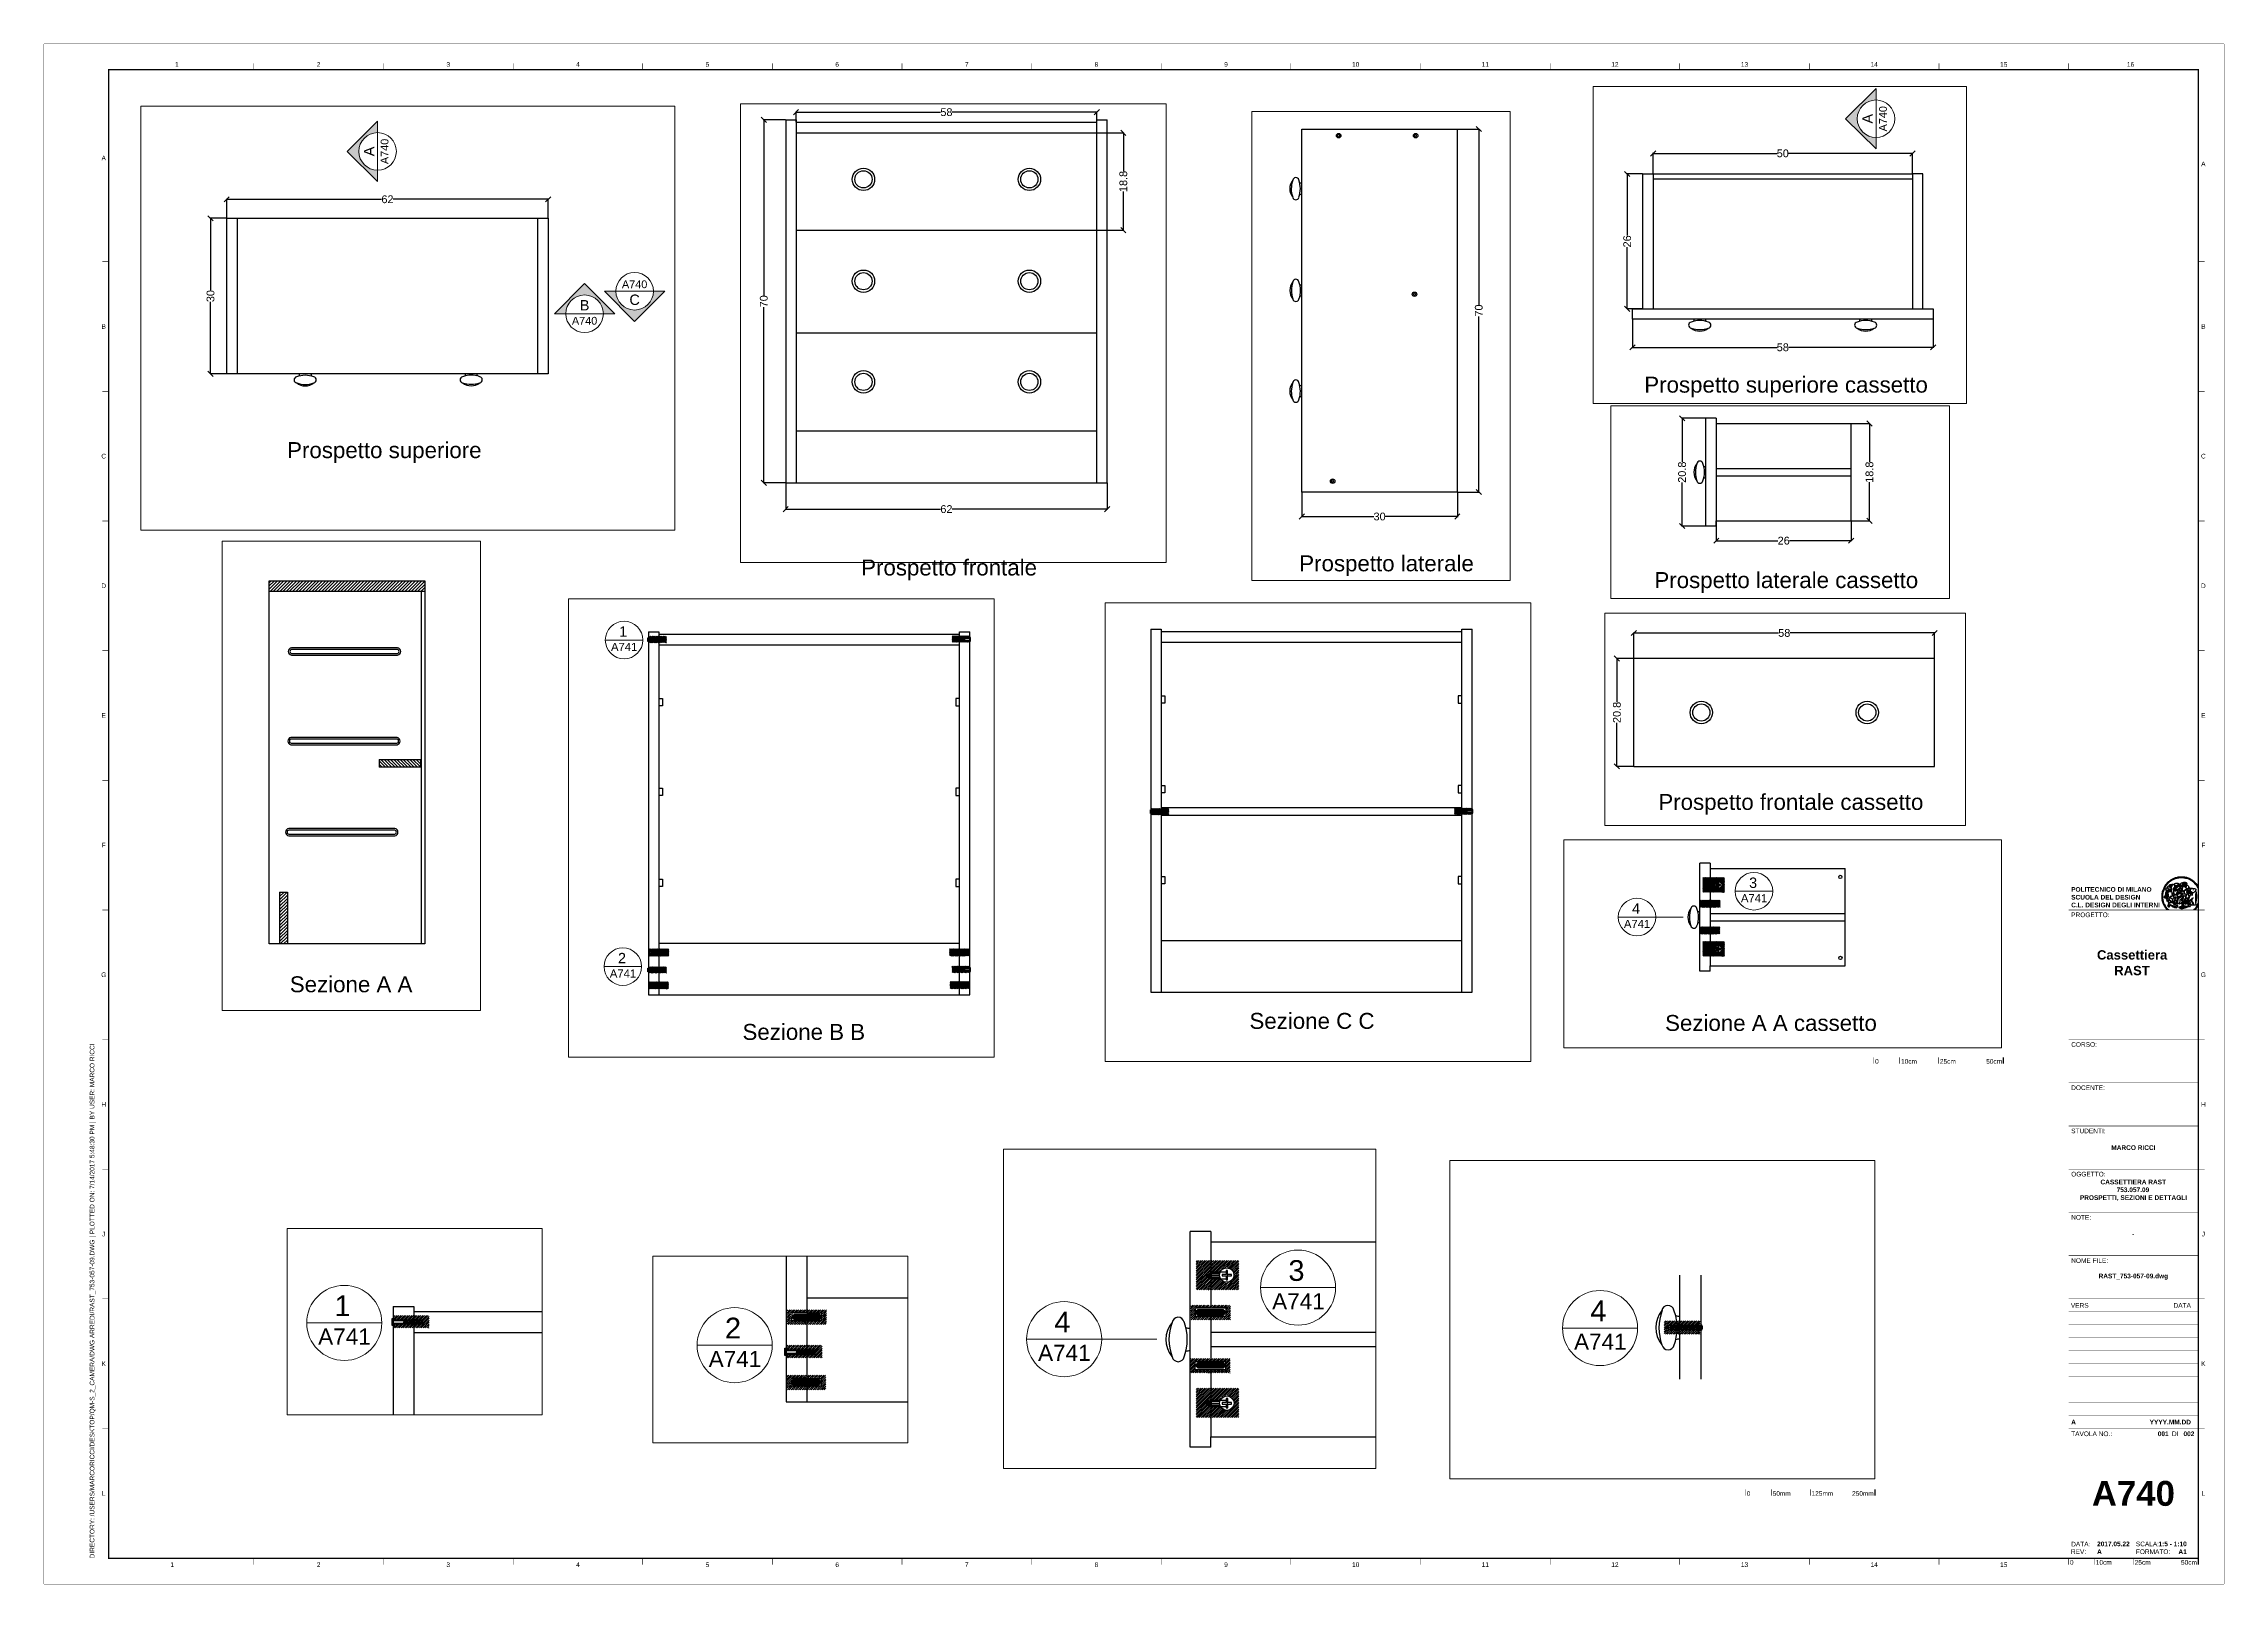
# Paper-space layout 'A740' of a CAD drawing. Header units: centimetres, sheet in millimetres. Extents: x 0 to 841, y 0 to 594.
# The model-space entities are those that its viewports show. They can reach past a viewport. Long polylines and large blocks are cut down to what shows.
import ezdxf
from ezdxf.enums import TextEntityAlignment as Align

# ---------------------------------------------------------------- set-up
doc = ezdxf.new("R2010")
doc.units = ezdxf.units.CM
doc.header["$MEASUREMENT"] = 0
doc.set_wipeout_variables(frame=1)
doc.linetypes.add('HIDDEN2', pattern=[0.1875, 0.125, -0.0625])
doc.layers.add('A-ANNO-SYMB', color=5, linetype='Continuous', lineweight=18)
for name, color, linetype in [('A-FURN', 7, 'Continuous'), ('anno', 1, 'Continuous'), ('G-ANNO-LOGO', 3, 'Continuous'), ('G-ANNO-TEXT', 3, 'Continuous'), ('G-ANNO-TTLB', 3, 'Continuous'), ('linee di prosp', 6, 'Continuous'), ('retini', 245, 'Continuous'), ('viti e cerniere', 3, 'Continuous')]:
    doc.layers.add(name, color=color, linetype=linetype)
doc.layers.add('G-ANNO-NPLT', color=210, linetype='Continuous', plot=False)
doc.styles.add('ARIAL', font='Arial.ttf')
doc.styles.add('ARIAL-BOLD', font='Arial Bold.ttf')
doc.styles.add('E-ARIAL', font='Arial.ttf')
doc.styles.get("Standard").update_dxf_attribs({"font": 'Arial.ttf'})
doc.dimstyles.get("Standard").update_dxf_attribs({"dimtxt": 3, "dimasz": 2, "dimexe": 0.18, "dimexo": 0.0625, "dimgap": 0.09, "dimtad": 0, "dimdec": 1, "dimzin": 0, "dimdsep": 46, "dimtxsty": 'Standard', "dimblk": 'OBLIQUE', "dimblk1": 'OBLIQUE', "dimblk2": 'OBLIQUE', "dimcen": 0.09, "dimadec": 0, "dimazin": 0, "dimtfac": 1, "dimtdec": 1, "dimtofl": 0, "dimtmove": 0, "dimatfit": 3, "dimldrblk": 'OBLIQUE', "dimfxl": 1, "dimtolj": 1, "dimtzin": 0, "dimarcsym": 0})
pattern_1 = [(45, (273.0647, 129.42694), (-0.3093592, 0.3093592), [])]
pattern_2 = [(45, (355.3382, 9.8359), (-0.088388348, 0.088388348), [])]

# ---------------------------------------------------------------- blocks, each defined once
blk = doc.blocks.new('A1_GRID_LAYOUT')
at = {"layer": 'G-ANNO-NPLT', "const_width": 0.18}
for points in [[(841, 594), (0, 594)], [(0, 0), (0, 594)], [(841, 0), (841, 594)], [(841, 0), (0, 0)]]:
    blk.add_lwpolyline(points, dxfattribs=at)
at = {"layer": 'G-ANNO-TTLB', "const_width": 0.5, "flags": 128}
blk.add_lwpolyline([(25, 584), (25, 10), (831, 10), (831, 584)], close=True, dxfattribs=at)
at = {"layer": 'G-ANNO-TTLB', "const_width": 0.18, "flags": 128}
for points in [[(81, 586.5), (81, 584)], [(131, 586.5), (131, 584)], [(181, 586.5), (181, 584)], [(231, 586.5), (231, 584)], [(281, 586.5), (281, 584)], [(331, 586.5), (331, 584)], [(381, 586.5), (381, 584)], [(431, 586.5), (431, 584)], [(481, 586.5), (481, 584)], [(531, 586.5), (531, 584)], [(581, 586.5), (581, 584)], [(631, 586.5), (631, 584)], [(681, 586.5), (681, 584)], [(731, 586.5), (731, 584)], [(781, 586.5), (781, 584)], [(0, 578.5), (0, 576)], [(25, 510), (22.5, 510)], [(833.5, 510), (831, 510)], [(25, 460), (22.5, 460)], [(833.5, 460), (831, 460)], [(25, 410), (22.5, 410)], [(833.5, 410), (831, 410)], [(25, 360), (22.5, 360)], [(833.5, 360), (831, 360)], [(25, 310), (22.5, 310)], [(833.5, 310), (831, 310)], [(25, 260), (22.5, 260)], [(833.5, 260), (831, 260)], [(25, 210), (22.5, 210)], [(833.5, 210), (831, 210)], [(25, 160), (22.5, 160)], [(833.5, 160), (831, 160)], [(25, 110), (22.5, 110)], [(833.5, 110), (831, 110)], [(833.5, 110), (831, 110)], [(25, 60), (22.5, 60)], [(833.5, 60), (831, 60)], [(833.5, 60), (831, 60)], [(81, 10), (81, 7.5)], [(131, 10), (131, 7.5)], [(181, 10), (181, 7.5)], [(231, 10), (231, 7.5)], [(281, 10), (281, 7.5)], [(331, 10), (331, 7.5)], [(381, 10), (381, 7.5)], [(431, 10), (431, 7.5)], [(481, 10), (481, 7.5)], [(531, 10), (531, 7.5)], [(581, 10), (581, 7.5)], [(631, 10), (631, 7.5)], [(681, 10), (681, 7.5)], [(731, 10), (731, 7.5)], [(781, 10), (781, 7.5)]]:
    blk.add_lwpolyline(points, dxfattribs=at)
at = {"layer": 'G-ANNO-TTLB', "const_width": 0.18}
blk.add_lwpolyline([(716.5, 10), (776.5, 10)], dxfattribs=at)
at = {"layer": 'G-ANNO-TEXT', "style": 'ARIAL'}
for s, p in [('1', (51.35, 586.07)), ('2', (106, 586.07)), ('3', (156, 586.07)), ('4', (206, 586.07)), ('5', (256, 586.07)), ('6', (306, 586.07)), ('7', (356, 586.07)), ('8', (406, 586.07)), ('9', (456, 586.07)), ('10', (506, 586.07)), ('11', (556, 586.07)), ('12', (606, 586.07)), ('13', (656, 586.07)), ('14', (706, 586.07)), ('15', (756, 586.07)), ('16', (804.89, 586.07)), ('A', (23.09, 549.98)), ('A', (832.98, 547.71)), ('B', (23.09, 485)), ('B', (832.98, 485)), ('C', (23.09, 435)), ('C', (832.98, 435)), ('D', (23.09, 385)), ('D', (832.98, 385)), ('E', (23.09, 335)), ('E', (832.98, 335)), ('F', (23.09, 285)), ('F', (832.98, 285)), ('G', (23.09, 235)), ('G', (832.98, 235)), ('H', (23.09, 185)), ('H', (832.98, 185)), ('J', (23.09, 135)), ('J', (832.98, 135)), ('K', (23.09, 85)), ('K', (832.98, 85)), ('L', (23.09, 35)), ('L', (832.98, 35)), ('2', (106, 7.51)), ('3', (156, 7.51)), ('6', (306, 7.51)), ('8', (406, 7.51)), ('9', (456, 7.51)), ('10', (506, 7.51)), ('12', (606, 7.51)), ('13', (656, 7.51)), ('1', (49.49, 7.51)), ('4', (206, 7.51)), ('5', (256, 7.51)), ('7', (356, 7.51)), ('11', (556, 7.51)), ('14', (706, 7.51)), ('15', (756, 7.51))]:
    blk.add_text(s, height=1.8, dxfattribs=at).set_placement(p, align=Align.MIDDLE_CENTER)
at = {"layer": 'G-ANNO-TEXT', "insert": (17.7, 9.95), "char_height": 1.8, "attachment_point": 1, "rotation": 90, "style": 'ARIAL'}
blk.add_mtext_dynamic_manual_height_columns('DIRECTORY: /USERS/MARCORICCI/DESKTOP/QM-S_2_CAMERA/DWG ARREDI/RAST_753-057-09.DWG | PLOTTED ON: 7/14/2017 5:48:30 PM | BY USER: MARCO RICCI', width=412.209, gutter_width=9, heights=[0], dxfattribs=at)
blk = doc.blocks.new('logoPolimi')
for p, q in [((-2.37, 0.12), (-2.16, 0.11)), ((-2.37, 0.01), (-2.16, 0.01)), ((-2.36, 0.23), (-2.15, 0.21)), ((-2.35, 0.34), (-2.14, 0.31)), ((-2.33, 0.45), (-2.12, 0.41)), ((-2.3, 0.55), (-2.1, 0.51)), ((-2.28, 0.66), (-2.07, 0.6)), ((-2.24, 0.77), (-2.04, 0.7)), ((-2.2, 0.87), (-2.01, 0.79)), ((-2.16, 0.97), (-1.97, 0.89)), ((-2.11, 1.07), (-1.93, 0.98)), ((-2.06, 1.17), (-1.88, 1.07)), ((-2.01, 1.26), (-1.83, 1.15)), ((-1.94, 1.36), (-1.77, 1.24)), ((-1.88, 1.45), (-1.71, 1.32)), ((-1.84, 0.03), (-1.82, 0.35)), ((-1.81, 1.53), (-1.65, 1.4)), ((-1.74, 1.61), (-1.58, 1.47)), ((-1.73, 0.59), (-1.73, 0.59)), ((-1.73, 0.59), (-1.73, 0.59)), ((-1.66, 1.69), (-1.51, 1.54)), ((-1.65, 0.57), (-1.65, 0.57)), ((-1.59, 1.12), (-1.59, 1.12)), ((-1.58, 1.77), (-1.44, 1.61)), ((-1.51, 0.55), (-1.51, 0.55)), ((-1.51, 0.55), (-1.51, 0.55)), ((-1.49, 1.84), (-1.36, 1.68)), ((-1.41, 1.91), (-1.28, 1.74)), ((-1.32, 1.97), (-1.2, 1.8)), ((-1.31, 0.79), (-1.21, 0.75)), ((-1.21, 0.75), (-1.31, 0.79)), ((-1.21, 0.75), (-1.31, 0.79)), ((-1.22, 2.03), (-1.11, 1.85)), ((-1.21, 0.75), (-1.21, 0.75)), ((-1.21, 0.75), (-1.21, 0.75)), ((-1.19, 0.76), (-1.19, 0.76)), ((-1.19, 0.76), (-1.19, 0.76)), ((-1.17, 0.99), (-1.18, 0.99)), ((-1.18, 0.99), (-1.17, 0.99)), ((-1.16, 0.57), (-1.16, 0.57)), ((-1.16, 0.57), (-1.16, 0.57)), ((-1.13, 2.09), (-1.03, 1.9)), ((-1.1, 0.01), (-0.99, 0.06)), ((-0.99, 0.06), (-1.1, 0.01)), ((-0.99, 0.06), (-1.1, 0.01)), ((-1.03, 2.14), (-0.94, 1.95)), ((-0.99, 0.06), (-0.99, 0.06)), ((-0.99, 0.06), (-0.99, 0.06)), ((-0.97, 0.79), (-0.98, 0.79)), ((-0.89, 0.84), (-0.97, 0.79)), ((-0.97, 0.79), (-0.89, 0.84)), ((-0.96, 1.41), (-0.96, 1.41)), ((-0.96, 1.41), (-0.96, 1.41)), ((-0.93, 2.18), (-0.84, 1.99)), ((-0.89, 0.84), (-0.82, 0.87)), ((-0.82, 0.87), (-0.89, 0.84)), ((-0.89, 0.84), (-0.82, 0.87)), ((-0.88, 0.83), (-0.89, 0.84)), ((-0.85, 1.39), (-0.85, 1.39)), ((-0.85, 1.39), (-0.85, 1.39)), ((-0.84, 0.14), (-0.84, 0.14)), ((-0.83, 2.22), (-0.75, 2.03)), ((-0.77, 1.08), (-0.78, 1.08)), ((-0.78, 1.08), (-0.77, 1.08)), ((-0.61, 1.12), (-0.77, 1.08)), ((-0.77, 1.08), (-0.61, 1.12)), ((-0.77, 1.08), (-0.61, 1.12)), ((-0.75, 1.3), (-0.76, 1.29)), ((-0.76, 1.29), (-0.75, 1.3)), ((-0.72, 2.26), (-0.66, 2.06)), ((-0.65, 0.99), (-0.7, 0.96)), ((-0.69, 0.18), (-0.68, 0.18)), ((-0.66, 0.93), (-0.66, 0.93)), ((-0.66, 0.93), (-0.64, 0.93)), ((-0.66, 0.93), (-0.66, 0.93)), ((-0.66, 0.93), (-0.66, 0.93)), ((-0.63, 1.01), (-0.63, 1.01)), ((-0.63, 1.01), (-0.62, 1.01)), ((-0.63, 0.66), (-0.63, 0.66)), ((-0.61, 2.29), (-0.56, 2.09)), ((-0.6, 1.12), (-0.61, 1.12)), ((-0.61, 1.12), (-0.6, 1.12)), ((-0.61, 1.12), (-0.6, 1.12)), ((-0.61, 0.86), (-0.57, 0.85)), ((-0.57, 0.85), (-0.61, 0.86)), ((-0.61, 0.86), (-0.57, 0.85)), ((-0.53, 1.08), (-0.6, 1.12)), ((-0.6, 1.12), (-0.6, 1.11)), ((-0.6, 1.12), (-0.53, 1.08)), ((-0.57, 0.8), (-0.59, 0.8)), ((-0.57, 0.85), (-0.53, 0.84)), ((-0.57, 0.85), (-0.57, 0.85)), ((-0.57, 0.85), (-0.57, 0.85)), ((-0.57, 0.85), (-0.53, 0.84)), ((-0.56, 0.29), (-0.49, 0.48)), ((-0.56, 0.14), (-0.56, 0.29)), ((-0.5, 0.11), (-0.56, 0.14)), ((-0.53, 0.84), (-0.51, 0.84)), ((-0.53, 0.84), (-0.51, 0.84)), ((-0.53, 0.84), (-0.53, 0.84)), ((-0.51, 2.32), (-0.46, 2.11)), ((-0.51, 0.11), (-0.51, 0.11)), ((-0.51, 0.11), (-0.51, 0.11)), ((-0.34, 0.33), (-0.5, 0.11)), ((-0.49, 0.48), (-0.41, 0.55)), ((-0.42, 0.8), (-0.47, 0.79)), ((-0.42, 0.8), (-0.47, 0.79)), ((-0.47, 0.79), (-0.45, 0.76)), ((-0.47, 0.79), (-0.45, 0.76)), ((-0.45, 1.14), (-0.42, 1.11)), ((-0.42, 1.26), (-0.36, 1.22)), ((-0.41, 0.55), (-0.34, 0.49)), ((-0.4, 2.34), (-0.36, 2.13)), ((-0.4, 1.37), (-0.38, 1.38)), ((-0.39, 1.37), (-0.4, 1.37)), ((-0.35, 1.33), (-0.4, 1.37)), ((-0.39, 1.24), (-0.4, 1.23)), ((-0.38, 1.14), (-0.38, 1.14)), ((-0.34, 0.49), (-0.09, 0.48)), ((-0.16, 0.32), (-0.34, 0.33)), ((-0.14, 0.32), (-0.31, 0.34)), ((-0.29, 2.35), (-0.26, 2.14)), ((-0.28, 1.3), (-0.29, 1.3)), ((-0.28, 1.3), (-0.28, 1.3)), ((-0.18, 2.36), (-0.16, 2.15)), ((-0.16, 1.24), (-0.16, 1.25)), ((-0.16, 1.25), (-0.16, 1.25)), ((-0.16, 0.49), (-0.14, 0.64)), ((-0.06, 0.27), (-0.16, 0.32)), ((-0.1, 0.88), (-0.09, 0.87)), ((-0.08, 1.37), (-0.08, 1.38)), ((-0.08, 1.23), (-0.05, 1.21)), ((-0.05, 1.21), (-0.08, 1.23)), ((-0.08, 1.23), (-0.05, 1.21)), ((-0.07, 2.37), (-0.06, 2.16)), ((-0.03, 0.26), (-0.06, 0.27)), ((-0.05, 1.21), (-0.04, 1.21)), ((-0.04, 1.21), (-0.05, 1.21)), ((-0.04, 1.21), (-0.04, 1.21)), ((-0.04, 1.21), (-0.04, 1.21)), ((-0.04, 0.48), (-0.03, 0.26)), ((0.03, 1.15), (0.03, 1.15)), ((0.03, 0.66), (0.03, 0.67)), ((0.04, 2.37), (0.04, 2.16)), ((0.07, 0.58), (0.07, 0.57)), ((0.1, 1.18), (0.1, 1.18)), ((0.1, 0.84), (0.1, 0.84)), ((0.13, 1.32), (0.17, 1.19)), ((0.15, 2.36), (0.14, 2.16)), ((0.14, 0.71), (0.34, 0.65)), ((0.31, 0.56), (0.17, 0.63)), ((0.26, 2.36), (0.24, 2.15)), ((0.27, 1.61), (0.27, 1.61)), ((0.27, 1.61), (0.27, 1.61)), ((0.27, 1.61), (0.27, 1.61)), ((0.29, 1.29), (0.29, 1.29)), ((0.29, 1.29), (0.29, 1.29)), ((0.29, 1.29), (0.29, 1.29)), ((0.29, 1.29), (0.29, 1.29)), ((0.33, 0.49), (0.34, 0.49)), ((0.33, 0.03), (0.35, 0.03)), ((0.33, 0.03), (0.35, 0.03)), ((0.37, 2.34), (0.34, 2.13)), ((0.34, 0.65), (0.34, 0.64)), ((0.35, 0.03), (0.57, 0.06)), ((0.35, 0.03), (0.57, 0.06)), ((0.35, 0.03), (0.35, 0.03)), ((0.35, 0.03), (0.35, 0.03)), ((0.38, 1.36), (0.37, 1.35)), ((0.38, 0.34), (0.37, 0.34)), ((0.38, 0.34), (0.38, 0.34)), ((0.43, 0.67), (0.39, 0.64)), ((0.48, 2.32), (0.44, 2.12)), ((0.49, 1.05), (0.51, 1.13)), ((0.51, 1.13), (0.49, 1.05)), ((0.49, 1.05), (0.51, 1.13)), ((0.51, 1.31), (0.5, 1.29)), ((0.51, 1.13), (0.52, 1.23)), ((0.52, 1.23), (0.51, 1.23)), ((0.51, 1.23), (0.52, 1.23)), ((0.52, 1.23), (0.51, 1.13)), ((0.51, 1.13), (0.52, 1.23)), ((0.52, 1.24), (0.6, 1.37)), ((0.52, 1.23), (0.6, 1.36)), ((0.6, 1.36), (0.52, 1.23)), ((0.52, 1.23), (0.52, 1.23)), ((0.52, 1.23), (0.52, 1.24)), ((0.52, 1.23), (0.52, 1.23)), ((0.55, 1.07), (0.53, 1.06)), ((0.53, 1.04), (0.53, 1.06)), ((0.53, 1.05), (0.53, 1.04)), ((0.59, 2.3), (0.54, 2.09)), ((0.54, 0.3), (0.63, 0.32)), ((0.54, -0.08), (0.61, 0.06)), ((0.61, 0.06), (0.54, -0.08)), ((0.54, -0.08), (0.61, 0.06)), ((0.56, 0.19), (0.59, 0.21)), ((0.57, 1.07), (0.57, 1.07)), ((0.57, 1.07), (0.57, 1.07)), ((0.57, 1.07), (0.57, 1.07)), ((0.57, 1.07), (0.57, 1.07)), ((0.57, 1.07), (0.57, 1.07)), ((0.57, 1.07), (0.57, 1.07)), ((0.57, 1.07), (0.57, 1.07)), ((0.58, 0.3), (0.59, 0.29)), ((0.59, 0.78), (0.59, 0.79)), ((0.59, 0.79), (0.59, 0.79)), ((0.59, 0.79), (0.59, 0.79)), ((0.59, 0.79), (0.59, 0.78)), ((0.61, 0.06), (0.6, 0.07)), ((0.6, 0.07), (0.61, 0.06)), ((0.61, 0.06), (0.61, 0.07)), ((0.62, 0.21), (0.65, 0.22)), ((0.69, 2.27), (0.63, 2.07)), ((0.64, 1.37), (0.65, 1.37)), ((0.69, 0.86), (0.68, 0.86)), ((0.68, 0.86), (0.69, 0.86)), ((0.68, 0.76), (0.68, 0.76)), ((0.8, 2.23), (0.73, 2.03)), ((0.76, 0.26), (0.76, 0.26)), ((0.9, 2.19), (0.82, 2)), ((0.82, 0.35), (0.84, 0.36)), ((0.82, 0.35), (0.82, 0.35)), ((0.84, 0.36), (0.84, 0.37)), ((0.85, 0.34), (1.05, 0.35)), ((1, 2.15), (0.91, 1.96)), ((0.93, 1.05), (0.93, 1.05)), ((0.93, 1.05), (0.93, 1.05)), ((0.93, 1.05), (0.93, 1.04)), ((0.93, 1.05), (0.93, 1.05)), ((0.97, 0.66), (0.96, 0.66)), ((1.01, 0.97), (0.98, 0.96)), ((1.1, 2.1), (1, 1.91)), ((1.2, 2.04), (1.09, 1.86)), ((1.17, 0.96), (1.17, 0.95)), ((1.17, 0.95), (1.17, 0.95)), ((1.29, 1.99), (1.18, 1.81)), ((1.38, 1.92), (1.26, 1.75)), ((1.34, 0.37), (1.26, 0.04)), ((1.27, 0.37), (1.27, 0.38)), ((1.28, 0.95), (1.28, 0.95)), ((1.47, 1.86), (1.34, 1.69)), ((1.37, 0.73), (1.46, 0.81)), ((1.41, 0.4), (1.41, 0.41)), ((1.56, 1.79), (1.42, 1.63)), ((1.64, 1.71), (1.49, 1.56)), ((1.49, 0.9), (1.57, 0.92)), ((1.72, 1.63), (1.56, 1.49)), ((1.67, 0.6), (1.57, 0.53)), ((1.79, 1.55), (1.63, 1.41)), ((1.86, 1.47), (1.7, 1.34)), ((1.93, 1.38), (1.76, 1.26)), ((1.99, 1.29), (1.81, 1.17)), ((2.05, 1.19), (1.87, 1.09)), ((2.1, 1.1), (1.92, 1)), ((2.15, 1), (1.96, 0.91)), ((2.19, 0.9), (2, 0.82)), ((2.23, 0.79), (2.04, 0.72)), ((2.27, 0.69), (2.07, 0.63)), ((2.3, 0.58), (2.09, 0.53)), ((2.32, 0.47), (2.12, 0.43)), ((2.34, 0.37), (2.13, 0.33)), ((2.36, 0.26), (2.15, 0.23)), ((2.37, 0.15), (2.16, 0.13)), ((2.37, 0.04), (2.16, 0.03)), ((-2.37, -0.1), (-2.16, -0.09)), ((-2.36, -0.21), (-2.15, -0.19)), ((-2.35, -0.32), (-2.14, -0.29)), ((-2.33, -0.43), (-2.12, -0.39)), ((-2.31, -0.54), (-2.1, -0.49)), ((-2.28, -0.65), (-2.08, -0.59)), ((-2.25, -0.75), (-2.05, -0.69)), ((-2.21, -0.86), (-2.02, -0.78)), ((-2.17, -0.96), (-1.98, -0.87)), ((-2.12, -1.06), (-1.93, -0.96)), ((-2.07, -1.16), (-1.89, -1.05)), ((-2.04, -0.15), (-1.97, -0.2)), ((-2.01, -1.25), (-1.84, -1.14)), ((-1.95, -1.34), (-1.78, -1.22)), ((-1.89, -1.43), (-1.72, -1.31)), ((-1.82, -1.52), (-1.66, -1.38)), ((-1.75, -1.6), (-1.59, -1.46)), ((-1.67, -1.68), (-1.52, -1.53)), ((-1.58, -0.12), (-1.6, -0.18)), ((-1.6, -0.18), (-1.58, -0.28)), ((-1.57, -0.54), (-1.59, -0.54)), ((-1.59, -0.54), (-1.59, -0.54)), ((-1.59, -1.76), (-1.45, -1.6)), ((-1.56, -0.32), (-1.56, -0.31)), ((-1.56, -0.31), (-1.56, -0.31)), ((-1.53, -0.65), (-1.53, -0.65)), ((-1.53, -0.65), (-1.53, -0.65)), ((-1.51, -1.83), (-1.37, -1.67)), ((-1.48, -0.86), (-1.48, -0.85)), ((-1.42, -0.37), (-1.42, -0.37)), ((-1.42, -1.9), (-1.29, -1.73)), ((-1.38, -0.46), (-1.38, -0.46)), ((-1.33, -1.96), (-1.21, -1.79)), ((-1.31, -0.24), (-1.31, -0.23)), ((-1.31, -0.23), (-1.31, -0.24)), ((-1.24, -2.02), (-1.13, -1.84)), ((-1.23, -0.19), (-1.23, -0.19)), ((-1.23, -0.19), (-1.23, -0.19)), ((-1.23, -0.19), (-1.23, -0.19)), ((-1.23, -0.19), (-1.23, -0.19)), ((-1.14, -2.08), (-1.04, -1.89)), ((-1.04, -2.13), (-0.95, -1.94)), ((-1.01, -0.39), (-1.02, -0.39)), ((-1.02, -0.39), (-1.01, -0.39)), ((-1.02, -0.7), (-1.02, -0.7)), ((-1.02, -0.7), (-1.02, -0.7)), ((-1.02, -0.7), (-1.02, -0.7)), ((-0.94, -2.18), (-0.86, -1.98)), ((-0.84, -2.22), (-0.77, -2.02)), ((-0.79, -0.51), (-0.83, -0.58)), ((-0.83, -0.58), (-0.79, -0.51)), ((-0.83, -0.58), (-0.79, -0.51)), ((-0.78, -1.05), (-0.83, -0.94)), ((-0.83, -0.94), (-0.78, -1.05)), ((-0.83, -0.94), (-0.83, -0.94)), ((-0.83, -0.94), (-0.78, -1.05)), ((-0.82, -1.23), (-0.82, -1.23)), ((-0.82, -1.23), (-0.77, -1.23)), ((-0.77, -1.23), (-0.82, -1.23)), ((-0.82, -1.23), (-0.82, -1.23)), ((-0.77, -1.23), (-0.82, -1.23)), ((-0.75, -0.96), (-0.8, -0.89)), ((-0.8, -0.89), (-0.79, -0.92)), ((-0.79, -0.92), (-0.8, -0.89)), ((-0.8, -0.89), (-0.75, -0.96)), ((-0.79, -0.92), (-0.8, -0.89)), ((-0.8, -0.89), (-0.8, -0.89)), ((-0.8, -0.89), (-0.75, -0.96)), ((-0.79, -0.92), (-0.78, -0.95)), ((-0.78, -0.95), (-0.79, -0.92)), ((-0.78, -0.95), (-0.79, -0.92)), ((-0.77, -0.49), (-0.78, -0.48)), ((-0.78, -0.48), (-0.77, -0.49)), ((-0.78, -0.95), (-0.76, -1)), ((-0.76, -1), (-0.78, -0.95)), ((-0.76, -1), (-0.78, -0.95)), ((-0.71, -0.89), (-0.75, -0.87)), ((-0.75, -0.87), (-0.71, -0.89)), ((-0.75, -0.87), (-0.71, -0.89)), ((-0.72, -1.01), (-0.75, -0.96)), ((-0.75, -0.96), (-0.72, -1.01)), ((-0.75, -0.96), (-0.72, -1.01)), ((-0.74, -2.25), (-0.67, -2.05)), ((-0.64, -0.93), (-0.71, -0.89)), ((-0.71, -0.89), (-0.64, -0.93)), ((-0.71, -0.89), (-0.64, -0.93)), ((-0.66, -0.53), (-0.66, -0.53)), ((-0.66, -0.53), (-0.66, -0.53)), ((-0.66, -0.53), (-0.66, -0.53)), ((-0.63, -2.29), (-0.57, -2.08)), ((-0.52, -2.31), (-0.48, -2.11)), ((-0.39, -0.81), (-0.51, -0.69)), ((-0.51, -1.04), (-0.5, -1.04)), ((-0.48, -0.42), (-0.48, -0.42)), ((-0.48, -0.42), (-0.48, -0.42)), ((-0.48, -0.42), (-0.48, -0.42)), ((-0.42, -2.33), (-0.38, -2.13)), ((-0.41, -0.51), (-0.41, -0.51)), ((-0.38, -0.05), (-0.39, -0.12)), ((-0.39, -0.12), (-0.37, -0.1)), ((-0.35, -0.14), (-0.37, -0.08)), ((-0.37, -0.09), (-0.37, -0.09)), ((-0.33, -0.12), (-0.35, -0.14)), ((-0.32, -0.14), (-0.35, -0.14)), ((-0.35, -0.18), (-0.34, -0.22)), ((-0.34, -0.08), (-0.29, -0.16)), ((-0.34, -0.22), (-0.34, -0.22)), ((-0.27, -0.17), (-0.32, -0.14)), ((-0.31, -2.35), (-0.28, -2.14)), ((-0.25, -0.91), (-0.26, -0.9)), ((-0.26, -1.29), (0.1, -1.2)), ((0.1, -1.2), (-0.26, -1.29)), ((0.08, -1.4), (-0.26, -1.29)), ((-0.26, -1.29), (0.08, -1.4)), ((-0.26, -1.38), (-0.26, -1.29)), ((-0.26, -1.29), (-0.26, -1.29)), ((-0.26, -1.29), (-0.26, -1.38)), ((-0.26, -1.29), (0.08, -1.4)), ((-0.26, -1.29), (-0.26, -1.29)), ((0.08, -1.49), (-0.26, -1.38)), ((-0.26, -1.38), (0.09, -1.49)), ((-0.2, -2.36), (-0.18, -2.15)), ((-0.14, -0.15), (-0.16, -0.13)), ((-0.11, -0.04), (-0.12, -0.05)), ((-0.09, -2.37), (-0.08, -2.16)), ((-0.04, -0.41), (-0.01, -0.44)), ((-0.01, -0.44), (-0.04, -0.41)), ((-0.04, -0.41), (-0.01, -0.44)), ((0.03, -2.37), (0.02, -2.16)), ((0.07, -0.84), (0.07, -0.84)), ((0.07, -0.84), (0.07, -0.84)), ((0.1, -1.2), (0.08, -1.32)), ((0.08, -1.32), (0.13, -1.2)), ((0.08, -1.4), (0.72, -1.22)), ((0.72, -1.22), (0.08, -1.4)), ((0.08, -1.4), (0.72, -1.22)), ((0.72, -1.31), (0.08, -1.49)), ((0.08, -1.44), (0.08, -1.4)), ((0.08, -1.4), (0.08, -1.44)), ((0.08, -1.4), (0.08, -1.49)), ((0.08, -1.49), (0.08, -1.44)), ((0.08, -1.44), (0.08, -1.44)), ((0.08, -1.44), (0.08, -1.45)), ((0.08, -1.45), (0.08, -1.46)), ((0.08, -1.46), (0.08, -1.49)), ((0.1, -1.01), (0.09, -0.86)), ((0.1, -1.01), (0.09, -0.86)), ((0.09, -1.49), (0.72, -1.31)), ((0.1, -1.2), (0.12, -1.04)), ((0.12, -1.04), (0.1, -1.2)), ((0.13, -1.2), (0.1, -1.2)), ((0.1, -1.2), (0.13, -1.2)), ((0.13, -1.2), (0.1, -1.2)), ((0.1, -1.2), (0.1, -1.2)), ((0.11, -0.44), (0.11, -0.44)), ((0.11, -0.44), (0.11, -0.44)), ((0.12, -0.21), (0.12, -0.21)), ((0.12, -0.21), (0.12, -0.21)), ((0.12, -0.21), (0.12, -0.21)), ((0.12, -0.21), (0.12, -0.21)), ((0.12, -0.21), (0.12, -0.21)), ((0.12, -0.21), (0.12, -0.21)), ((0.12, -0.21), (0.12, -0.21)), ((0.12, -0.21), (0.12, -0.21)), ((0.12, -0.21), (0.12, -0.21)), ((0.12, -0.21), (0.12, -0.21)), ((0.12, -0.21), (0.12, -0.21)), ((0.12, -0.21), (0.12, -0.21)), ((0.12, -0.21), (0.12, -0.21)), ((0.12, -0.56), (0.14, -0.53)), ((0.14, -0.53), (0.12, -0.56)), ((0.12, -0.56), (0.14, -0.53)), ((0.12, -1.04), (0.12, -1.04)), ((0.12, -1.04), (0.12, -1.04)), ((0.12, -1.04), (0.12, -1.04)), ((0.14, -2.37), (0.12, -2.16)), ((0.21, -0.99), (0.13, -1.2)), ((0.13, -1.2), (0.21, -0.99)), ((0.36, -1.14), (0.13, -1.2)), ((0.13, -1.2), (0.26, -1.17)), ((0.14, -0.53), (0.16, -0.49)), ((0.16, -0.49), (0.14, -0.53)), ((0.14, -0.53), (0.16, -0.49)), ((0.16, -0.49), (0.16, -0.49)), ((0.16, -0.49), (0.16, -0.49)), ((0.28, -1.19), (0.21, -0.99)), ((0.21, -0.99), (0.31, -1.27)), ((0.25, -2.36), (0.22, -2.15)), ((0.24, -0.17), (0.24, -0.16)), ((0.24, -0.16), (0.24, -0.17)), ((0.25, -0.84), (0.25, -0.88)), ((0.25, -0.88), (0.25, -0.84)), ((0.25, -0.88), (0.25, -0.84)), ((0.25, -0.88), (0.29, -1.17)), ((0.26, -0.88), (0.25, -0.88)), ((0.31, -1.27), (0.25, -0.88)), ((0.26, -1.17), (0.28, -1.16)), ((0.28, -1.16), (0.36, -1.14)), ((0.29, -1.17), (0.28, -1.19)), ((0.35, -2.34), (0.32, -2.14)), ((0.36, -1.14), (0.72, -1.22)), ((0.72, -1.22), (0.36, -1.14)), ((0.46, -2.32), (0.42, -2.12)), ((0.49, -0.31), (0.49, -0.31)), ((0.49, -0.31), (0.49, -0.31)), ((0.5, -0.27), (0.5, -0.27)), ((0.51, -0.27), (0.51, -0.27)), ((0.57, -2.3), (0.52, -2.1)), ((0.68, -2.27), (0.62, -2.07)), ((0.78, -2.24), (0.71, -2.04)), ((0.72, -0.81), (0.75, -0.89)), ((0.72, -1.22), (0.72, -1.31)), ((0.72, -1.31), (0.72, -1.22)), ((0.74, -0.23), (0.74, -0.23)), ((0.74, -0.23), (0.75, -0.24)), ((0.75, -0.23), (0.75, -0.23)), ((0.89, -2.2), (0.81, -2)), ((0.86, -0.25), (0.82, -0.34)), ((0.87, -0.22), (0.86, -0.23)), ((0.87, -0.22), (0.86, -0.25)), ((0.99, -2.15), (0.9, -1.96)), ((0.96, -0.58), (0.96, -0.57)), ((1.09, -2.11), (0.99, -1.92)), ((1.05, -1.05), (1.04, -1.05)), ((1.19, -2.05), (1.08, -1.87)), ((1.28, -2), (1.17, -1.82)), ((1.37, -1.93), (1.25, -1.76)), ((1.31, -0.27), (1.3, -0.26)), ((1.3, -0.26), (1.3, -0.26)), ((1.3, -0.26), (1.3, -0.26)), ((1.3, -0.26), (1.31, -0.27)), ((1.3, -0.26), (1.3, -0.26)), ((1.46, -1.87), (1.33, -1.7)), ((1.54, -1.8), (1.41, -1.64)), ((1.63, -1.72), (1.48, -1.57)), ((1.71, -1.65), (1.55, -1.5)), ((1.78, -1.57), (1.62, -1.43)), ((1.85, -1.48), (1.69, -1.35)), ((1.92, -1.39), (1.75, -1.27)), ((1.98, -1.3), (1.81, -1.19)), ((2.04, -1.21), (1.86, -1.1)), ((2.09, -1.11), (1.91, -1.01)), ((2.14, -1.01), (1.95, -0.92)), ((2.19, -0.91), (1.99, -0.83)), ((2.23, -0.81), (2.03, -0.74)), ((2.26, -0.7), (2.06, -0.64)), ((2.29, -0.6), (2.09, -0.55)), ((2.32, -0.49), (2.11, -0.45)), ((2.34, -0.38), (2.13, -0.35)), ((2.35, -0.27), (2.15, -0.25)), ((2.37, -0.08), (2.16, -0.07)), ((2.36, -0.16), (2.16, -0.15))]:
    blk.add_line(p, q)
for points in [[(-1.9, 0.12), (-1.94, 0.02), (-2.05, -0.09), (-2.05, -0.09)], [(-1.86, 0.38), (-1.86, 0.38), (-1.87, 0.19), (-1.9, 0.12)], [(-1.76, 0.6), (-1.76, 0.6), (-1.84, 0.57), (-1.86, 0.38)], [(-1.86, -0.04), (-1.84, 0.02), (-1.84, 0.03), (-1.84, 0.03)], [(-1.82, 0.78), (-1.83, 0.8), (-1.85, 0.86), (-1.83, 0.88)], [(-1.82, 0.78), (-1.83, 0.8), (-1.85, 0.86), (-1.83, 0.88)], [(-1.83, 0.88), (-1.81, 0.9), (-1.76, 0.96), (-1.76, 0.96)], [(-1.83, 0.88), (-1.81, 0.9), (-1.76, 0.96), (-1.76, 0.96)], [(-1.76, 0.6), (-1.83, 0.7), (-1.78, 0.74), (-1.78, 0.74)], [(-1.78, 0.74), (-1.79, 0.74), (-1.83, 0.7), (-1.76, 0.6)], [(-1.78, 0.74), (-1.8, 0.76), (-1.81, 0.78), (-1.82, 0.78)], [(-1.78, 0.74), (-1.8, 0.76), (-1.81, 0.78), (-1.82, 0.78)], [(-1.82, 0.35), (-1.81, 0.5), (-1.73, 0.59), (-1.73, 0.59)], [(-1.82, -0.19), (-1.73, -0.07), (-1.75, 0.14), (-1.75, 0.3)], [(-1.75, 0.33), (-1.75, 0.17), (-1.73, -0.05), (-1.8, -0.17)], [(-1.78, 0.74), (-1.75, 0.72), (-1.72, 0.69), (-1.68, 0.7)], [(-1.68, 0.7), (-1.72, 0.69), (-1.75, 0.72), (-1.78, 0.74)], [(-1.68, 0.7), (-1.72, 0.69), (-1.75, 0.72), (-1.78, 0.74)], [(-1.78, 0.74), (-1.78, 0.74), (-1.78, 0.74), (-1.78, 0.74)], [(-1.76, 0.96), (-1.68, 1.1), (-1.59, 1.12), (-1.59, 1.12)], [(-1.76, 0.96), (-1.68, 1.1), (-1.6, 1.12), (-1.6, 1.12)], [(-1.73, 0.59), (-1.74, 0.59), (-1.75, 0.6), (-1.76, 0.6)], [(-1.73, 0.59), (-1.74, 0.59), (-1.75, 0.6), (-1.76, 0.6)], [(-1.75, 0.3), (-1.76, 0.47), (-1.65, 0.57), (-1.65, 0.57)], [(-1.65, 0.57), (-1.65, 0.57), (-1.76, 0.5), (-1.75, 0.33)], [(-1.65, 0.57), (-1.68, 0.58), (-1.7, 0.58), (-1.73, 0.59)], [(-1.65, 0.57), (-1.68, 0.58), (-1.7, 0.58), (-1.73, 0.59)], [(-1.5, 0.71), (-1.53, 0.74), (-1.61, 0.71), (-1.68, 0.7)], [(-1.68, 0.7), (-1.61, 0.71), (-1.53, 0.73), (-1.5, 0.71)], [(-1.5, 0.71), (-1.53, 0.73), (-1.61, 0.71), (-1.68, 0.7)], [(-1.51, 0.55), (-1.56, 0.56), (-1.61, 0.56), (-1.65, 0.57)], [(-1.65, 0.57), (-1.61, 0.56), (-1.56, 0.56), (-1.51, 0.55)], [(-1.51, 0.55), (-1.56, 0.56), (-1.61, 0.56), (-1.65, 0.57)], [(-1.59, 1.12), (-1.6, 1.06), (-1.61, 0.99), (-1.61, 0.97)], [(-1.61, 0.97), (-1.61, 0.99), (-1.6, 1.06), (-1.59, 1.12)], [(-1.61, 0.97), (-1.61, 0.99), (-1.6, 1.06), (-1.59, 1.12)], [(-1.61, 0.97), (-1.61, 0.95), (-1.56, 0.88), (-1.54, 0.87)], [(-1.54, 0.87), (-1.56, 0.88), (-1.61, 0.95), (-1.61, 0.97)], [(-1.54, 0.87), (-1.56, 0.88), (-1.61, 0.96), (-1.61, 0.97)], [(-1.59, 1.12), (-1.59, 1.13), (-1.59, 1.15), (-1.58, 1.16)], [(-1.59, 1.12), (-1.59, 1.13), (-1.59, 1.15), (-1.58, 1.16)], [(-1.58, 1.16), (-1.57, 1.21), (-1.52, 1.23), (-1.49, 1.25)], [(-1.58, 1.16), (-1.57, 1.21), (-1.52, 1.23), (-1.49, 1.25)], [(-1.58, 0.36), (-1.58, 0.48), (-1.51, 0.55), (-1.51, 0.55)], [(-1.51, 0.55), (-1.51, 0.55), (-1.58, 0.48), (-1.58, 0.36)], [(-1.51, 0.55), (-1.51, 0.55), (-1.58, 0.48), (-1.58, 0.36)], [(-1.55, 0.04), (-1.55, 0.08), (-1.58, 0.25), (-1.58, 0.36)], [(-1.58, 0.36), (-1.58, 0.25), (-1.55, 0.08), (-1.55, 0.04)], [(-1.58, 0.36), (-1.58, 0.25), (-1.55, 0.08), (-1.55, 0.04)], [(-1.58, -0.12), (-1.57, -0.06), (-1.55, 0.02), (-1.55, 0.04)], [(-1.55, 0.04), (-1.55, 0.02), (-1.57, -0.06), (-1.58, -0.12)], [(-1.55, 0.04), (-1.55, 0.02), (-1.56, -0.04), (-1.57, -0.1)], [(-1.54, 0.87), (-1.52, 0.85), (-1.47, 0.83), (-1.44, 0.83)], [(-1.44, 0.83), (-1.47, 0.83), (-1.52, 0.85), (-1.54, 0.87)], [(-1.45, 0.83), (-1.47, 0.83), (-1.52, 0.85), (-1.54, 0.87)], [(-1.51, 0.55), (-1.33, 0.54), (-1.16, 0.57), (-1.16, 0.57)], [(-1.16, 0.57), (-1.16, 0.57), (-1.33, 0.54), (-1.51, 0.55)], [(-1.16, 0.57), (-1.16, 0.57), (-1.33, 0.54), (-1.51, 0.55)], [(-1.5, 0.71), (-1.46, 0.68), (-1.4, 0.62), (-1.33, 0.66)], [(-1.33, 0.66), (-1.4, 0.62), (-1.46, 0.68), (-1.5, 0.71)], [(-1.33, 0.66), (-1.4, 0.62), (-1.46, 0.68), (-1.5, 0.71)], [(-1.49, 1.25), (-1.46, 1.26), (-1.42, 1.33), (-1.39, 1.36)], [(-1.49, 1.25), (-1.46, 1.27), (-1.43, 1.34), (-1.39, 1.36)], [(-1.31, 0.79), (-1.33, 0.79), (-1.42, 0.83), (-1.45, 0.83)], [(-1.44, 0.83), (-1.42, 0.83), (-1.33, 0.79), (-1.31, 0.79)], [(-1.31, 0.79), (-1.33, 0.79), (-1.42, 0.83), (-1.44, 0.83)], [(-1.35, 1.1), (-1.4, 1.17), (-1.36, 1.23), (-1.29, 1.31)], [(-1.29, 1.31), (-1.36, 1.23), (-1.4, 1.17), (-1.35, 1.1)], [(-1.35, 1.1), (-1.4, 1.17), (-1.36, 1.23), (-1.29, 1.31)], [(-1.39, 1.36), (-1.35, 1.38), (-1.26, 1.4), (-1.19, 1.41)], [(-1.39, 1.36), (-1.35, 1.38), (-1.26, 1.4), (-1.19, 1.41)], [(-1.18, 0.99), (-1.24, 0.97), (-1.3, 1.03), (-1.35, 1.1)], [(-1.35, 1.1), (-1.3, 1.03), (-1.24, 0.97), (-1.18, 0.99)], [(-1.18, 1), (-1.24, 0.97), (-1.3, 1.03), (-1.35, 1.1)], [(-1.33, 0.66), (-1.28, 0.7), (-1.23, 0.73), (-1.21, 0.75)], [(-1.21, 0.75), (-1.23, 0.73), (-1.28, 0.7), (-1.33, 0.66)], [(-1.21, 0.75), (-1.23, 0.73), (-1.28, 0.7), (-1.33, 0.66)], [(-1.29, 1.31), (-1.22, 1.39), (-1.01, 1.41), (-0.96, 1.41)], [(-0.96, 1.41), (-1.01, 1.41), (-1.22, 1.39), (-1.29, 1.31)], [(-1.29, 1.31), (-1.22, 1.39), (-1.01, 1.41), (-0.96, 1.41)], [(-1.24, -0.02), (-1.21, -0.01), (-1.1, 0.01), (-1.1, 0.01)], [(-1.1, 0.01), (-1.1, 0.01), (-1.21, -0.01), (-1.24, -0.02)], [(-1.1, 0.01), (-1.1, 0.01), (-1.21, -0.01), (-1.24, -0.02)], [(-1.21, 0.75), (-1.2, 0.75), (-1.19, 0.76), (-1.19, 0.76)], [(-1.19, 0.76), (-1.19, 0.76), (-1.2, 0.75), (-1.21, 0.75)], [(-1.19, 0.76), (-1.19, 0.76), (-1.2, 0.76), (-1.21, 0.75)], [(-1.19, 1.41), (-1.11, 1.43), (-0.97, 1.41), (-0.97, 1.41)], [(-1.19, 1.41), (-1.12, 1.43), (-0.98, 1.41), (-0.98, 1.41)], [(-1.19, 0.76), (-1.19, 0.77), (-1.18, 0.78), (-1.18, 0.79)], [(-1.18, 0.79), (-1.18, 0.78), (-1.19, 0.77), (-1.19, 0.76)], [(-1.19, 0.76), (-1.19, 0.77), (-1.19, 0.78), (-1.18, 0.79)], [(-1.18, 0.68), (-1.18, 0.68), (-1.19, 0.71), (-1.19, 0.76)], [(-1.19, 0.76), (-1.19, 0.71), (-1.18, 0.68), (-1.18, 0.68)], [(-1.18, 0.68), (-1.18, 0.68), (-1.19, 0.71), (-1.19, 0.76)], [(-1.18, 0.97), (-1.18, 0.97), (-1.18, 0.98), (-1.17, 0.99)], [(-1.17, 0.99), (-1.18, 0.98), (-1.18, 0.97), (-1.18, 0.97)], [(-1.18, 0.97), (-1.18, 0.97), (-1.18, 0.98), (-1.17, 0.99)], [(-1.18, 0.79), (-1.17, 0.86), (-1.18, 0.95), (-1.18, 0.97)], [(-1.18, 0.97), (-1.18, 0.95), (-1.17, 0.86), (-1.18, 0.79)], [(-1.18, 0.79), (-1.17, 0.86), (-1.18, 0.95), (-1.18, 0.97)], [(-1.16, 0.57), (-1.17, 0.6), (-1.18, 0.64), (-1.18, 0.68)], [(-1.18, 0.68), (-1.18, 0.64), (-1.17, 0.6), (-1.16, 0.57)], [(-1.16, 0.57), (-1.17, 0.6), (-1.18, 0.64), (-1.18, 0.68)], [(-1.17, 0.99), (-1.17, 1.03), (-1.16, 1.09), (-1.14, 1.13)], [(-1.09, 0.42), (-1.1, 0.44), (-1.14, 0.48), (-1.16, 0.57)], [(-1.16, 0.57), (-1.14, 0.48), (-1.1, 0.44), (-1.09, 0.42)], [(-1.09, 0.42), (-1.1, 0.44), (-1.14, 0.48), (-1.16, 0.57)], [(-1.14, 1.13), (-1.12, 1.18), (-1.05, 1.31), (-1.05, 1.31)], [(-1.12, 0.46), (-1.12, 0.46), (-1.13, 0.38), (-1.11, 0.26)], [(-1.11, 0.26), (-1.08, 0.14), (-1.05, 0.03), (-1.05, 0.03)], [(-1.02, 0.32), (-1.02, 0.32), (-1.08, 0.4), (-1.09, 0.42)], [(-1.09, 0.42), (-1.08, 0.4), (-1.02, 0.32), (-1.02, 0.32)], [(-1.02, 0.32), (-1.02, 0.32), (-1.08, 0.4), (-1.09, 0.42)], [(-0.98, 0.2), (-0.98, 0.21), (-1.02, 0.32), (-1.02, 0.32)], [(-1.02, 0.32), (-1.02, 0.32), (-0.98, 0.21), (-0.98, 0.2)], [(-0.98, 0.2), (-0.98, 0.21), (-1.02, 0.32), (-1.02, 0.32)], [(-1.01, 0.12), (-1, 0.16), (-0.98, 0.19), (-0.98, 0.2)], [(-0.98, 0.2), (-0.98, 0.19), (-1, 0.16), (-1.01, 0.12)], [(-1.01, 0.12), (-1, 0.16), (-0.98, 0.19), (-0.98, 0.2)], [(-0.99, 0.06), (-1, 0.07), (-1.01, 0.1), (-1.01, 0.12)], [(-1.01, 0.12), (-1.01, 0.1), (-1, 0.07), (-0.99, 0.06)], [(-0.99, 0.06), (-1, 0.07), (-1.01, 0.1), (-1.01, 0.12)], [(-0.99, 0.06), (-0.99, 0.06), (-0.99, 0.06), (-0.98, 0.05)], [(-0.98, 0.05), (-0.99, 0.06), (-0.99, 0.06), (-0.99, 0.06)], [(-0.99, 0.05), (-0.99, 0.06), (-0.99, 0.06), (-0.99, 0.06)], [(-0.95, 0.02), (-0.96, 0.03), (-0.97, 0.04), (-0.99, 0.05)], [(-0.98, 1.41), (-0.98, 1.41), (-0.97, 1.41), (-0.96, 1.41)], [(-0.98, 0.81), (-0.94, 0.85), (-0.92, 0.93), (-0.91, 0.97)], [(-0.91, 0.97), (-0.92, 0.93), (-0.94, 0.85), (-0.98, 0.81)], [(-0.91, 0.97), (-0.92, 0.93), (-0.94, 0.85), (-0.98, 0.81)], [(-0.98, 0.79), (-0.98, 0.81), (-0.98, 0.81), (-0.98, 0.81)], [(-0.98, 0.81), (-0.98, 0.81), (-0.98, 0.81), (-0.98, 0.79)], [(-0.98, 0.81), (-0.98, 0.81), (-0.98, 0.81), (-0.98, 0.79)], [(-0.98, 0.79), (-0.98, 0.79), (-0.98, 0.78), (-0.97, 0.77)], [(-0.98, 0.79), (-0.98, 0.79), (-0.98, 0.78), (-0.97, 0.77)], [(-0.98, 0.05), (-0.97, 0.04), (-0.96, 0.03), (-0.95, 0.02)], [(-0.95, 0.02), (-0.96, 0.03), (-0.97, 0.04), (-0.98, 0.05)], [(-0.97, 1.41), (-0.97, 1.41), (-0.97, 1.41), (-0.96, 1.41)], [(-0.97, 0.77), (-0.96, 0.74), (-0.91, 0.64), (-0.91, 0.57)], [(-0.97, 0.77), (-0.96, 0.74), (-0.91, 0.64), (-0.91, 0.57)], [(-0.96, 1.41), (-0.94, 1.41), (-0.9, 1.41), (-0.85, 1.39)], [(-0.96, 1.41), (-0.94, 1.41), (-0.9, 1.41), (-0.85, 1.39)], [(-0.95, 0.02), (-0.94, 0.01), (-0.92, 0.01), (-0.9, 0.01)], [(-0.9, 0.01), (-0.92, 0.01), (-0.94, 0.01), (-0.95, 0.02)], [(-0.91, 0.01), (-0.92, 0.01), (-0.94, 0.01), (-0.95, 0.02)], [(-0.91, 0.97), (-0.89, 1), (-0.87, 1.01), (-0.84, 1.02)], [(-0.84, 1.02), (-0.87, 1.01), (-0.89, 1), (-0.91, 0.97)], [(-0.84, 1.02), (-0.87, 1.01), (-0.89, 1.01), (-0.91, 0.97)], [(-0.91, 0.57), (-0.91, 0.5), (-0.9, 0.43), (-0.88, 0.37)], [(-0.91, 0.57), (-0.91, 0.5), (-0.9, 0.43), (-0.88, 0.37)], [(-0.87, 0.03), (-0.87, 0.03), (-0.89, 0.01), (-0.91, 0.01)], [(-0.9, 0.01), (-0.89, 0.01), (-0.87, 0.03), (-0.87, 0.03)], [(-0.87, 0.03), (-0.87, 0.03), (-0.89, 0.01), (-0.9, 0.01)], [(-0.88, 0.84), (-0.88, 0.84), (-0.89, 0.79), (-0.88, 0.77)], [(-0.88, 0.77), (-0.89, 0.79), (-0.88, 0.83), (-0.88, 0.83)], [(-0.74, 0.66), (-0.85, 0.67), (-0.88, 0.77), (-0.88, 0.77)], [(-0.88, 0.77), (-0.88, 0.77), (-0.85, 0.67), (-0.74, 0.66)], [(-0.88, 0.37), (-0.86, 0.32), (-0.83, 0.25), (-0.82, 0.25)], [(-0.88, 0.37), (-0.86, 0.32), (-0.83, 0.25), (-0.82, 0.25)], [(-0.87, 0.03), (-0.86, 0.03), (-0.86, 0.05), (-0.86, 0.06)], [(-0.86, 0.06), (-0.86, 0.05), (-0.86, 0.03), (-0.87, 0.03)], [(-0.86, 0.06), (-0.86, 0.05), (-0.86, 0.03), (-0.87, 0.03)], [(-0.85, 1.39), (-0.86, 1.42), (-0.8, 1.45), (-0.8, 1.46)], [(-0.85, 1.39), (-0.86, 1.42), (-0.83, 1.44), (-0.82, 1.45)], [(-0.86, 0.06), (-0.86, 0.07), (-0.86, 0.1), (-0.85, 0.11)], [(-0.85, 0.11), (-0.86, 0.1), (-0.86, 0.07), (-0.86, 0.06)], [(-0.85, 0.11), (-0.86, 0.1), (-0.86, 0.07), (-0.86, 0.06)], [(-0.81, 1.36), (-0.83, 1.37), (-0.84, 1.38), (-0.85, 1.39)], [(-0.85, 1.39), (-0.84, 1.38), (-0.83, 1.37), (-0.81, 1.36)], [(-0.85, 1.39), (-0.84, 1.38), (-0.83, 1.37), (-0.81, 1.36)], [(-0.85, 0.11), (-0.85, 0.12), (-0.84, 0.14), (-0.84, 0.14)], [(-0.84, 0.14), (-0.84, 0.14), (-0.85, 0.12), (-0.85, 0.11)], [(-0.84, 0.14), (-0.84, 0.14), (-0.85, 0.12), (-0.85, 0.11)], [(-0.84, 1.02), (-0.83, 1.03), (-0.81, 1.05), (-0.78, 1.08)], [(-0.78, 1.08), (-0.81, 1.05), (-0.83, 1.03), (-0.84, 1.02)], [(-0.78, 1.08), (-0.81, 1.05), (-0.83, 1.03), (-0.84, 1.02)], [(-0.84, 0.14), (-0.83, 0.15), (-0.81, 0.16), (-0.81, 0.16)], [(-0.81, 0.16), (-0.81, 0.16), (-0.83, 0.15), (-0.84, 0.14)], [(-0.81, 0.16), (-0.81, 0.16), (-0.84, 0.15), (-0.84, 0.14)], [(-0.84, 0.15), (-0.84, 0.15), (-0.84, 0.15), (-0.84, 0.14)], [(-0.84, 0.14), (-0.84, 0.14), (-0.84, 0.14), (-0.84, 0.14)], [(-0.84, 0.14), (-0.84, 0.14), (-0.84, 0.14), (-0.84, 0.14)], [(-0.84, 0.14), (-0.84, 0.14), (-0.84, 0.14), (-0.84, 0.14)], [(-0.82, 1.45), (-0.82, 1.45), (-0.8, 1.45), (-0.8, 1.45)], [(-0.82, 0.87), (-0.82, 0.87), (-0.72, 0.91), (-0.66, 0.93)], [(-0.66, 0.93), (-0.72, 0.91), (-0.82, 0.87), (-0.82, 0.87)], [(-0.82, 0.87), (-0.82, 0.87), (-0.72, 0.91), (-0.66, 0.93)], [(-0.82, 0.25), (-0.8, 0.25), (-0.77, 0.24), (-0.77, 0.23)], [(-0.82, 0.25), (-0.8, 0.25), (-0.78, 0.24), (-0.77, 0.23)], [(-0.76, 1.29), (-0.77, 1.32), (-0.79, 1.34), (-0.81, 1.36)], [(-0.81, 1.36), (-0.79, 1.34), (-0.77, 1.32), (-0.76, 1.29)], [(-0.81, 1.36), (-0.79, 1.34), (-0.77, 1.32), (-0.76, 1.3)], [(-0.81, 0.16), (-0.8, 0.17), (-0.8, 0.17), (-0.79, 0.18)], [(-0.79, 0.18), (-0.8, 0.17), (-0.8, 0.17), (-0.81, 0.16)], [(-0.79, 0.18), (-0.8, 0.17), (-0.8, 0.17), (-0.81, 0.16)], [(-0.8, 1.46), (-0.8, 1.49), (-0.69, 1.51), (-0.69, 1.51)], [(-0.8, 1.46), (-0.8, 1.49), (-0.75, 1.49), (-0.75, 1.49)], [(-0.8, 1.45), (-0.8, 1.45), (-0.8, 1.46), (-0.8, 1.46)], [(-0.79, 0.18), (-0.78, 0.18), (-0.77, 0.16), (-0.77, 0.16)], [(-0.77, 0.16), (-0.77, 0.16), (-0.78, 0.18), (-0.79, 0.18)], [(-0.77, 0.16), (-0.77, 0.16), (-0.78, 0.18), (-0.79, 0.18)], [(-0.78, 1.08), (-0.77, 1.1), (-0.76, 1.13), (-0.75, 1.16)], [(-0.75, 1.16), (-0.76, 1.13), (-0.77, 1.1), (-0.78, 1.08)], [(-0.75, 1.16), (-0.76, 1.13), (-0.77, 1.1), (-0.78, 1.08)], [(-0.77, 0.23), (-0.76, 0.22), (-0.72, 0.2), (-0.71, 0.2)], [(-0.77, 0.23), (-0.76, 0.22), (-0.72, 0.2), (-0.71, 0.2)], [(-0.77, 0.16), (-0.77, 0.16), (-0.74, 0.16), (-0.7, 0.17)], [(-0.7, 0.17), (-0.74, 0.16), (-0.77, 0.16), (-0.77, 0.16)], [(-0.7, 0.17), (-0.74, 0.16), (-0.77, 0.16), (-0.77, 0.16)], [(-0.76, 1.3), (-0.74, 1.25), (-0.73, 1.2), (-0.75, 1.16)], [(-0.75, 1.16), (-0.73, 1.2), (-0.74, 1.25), (-0.76, 1.29)], [(-0.76, 1.29), (-0.74, 1.25), (-0.73, 1.2), (-0.75, 1.16)], [(-0.75, 1.49), (-0.75, 1.52), (-0.69, 1.51), (-0.69, 1.51)], [(-0.7, 1.26), (-0.7, 1.28), (-0.73, 1.28), (-0.75, 1.3)], [(-0.75, 1.3), (-0.73, 1.28), (-0.7, 1.28), (-0.7, 1.26)], [(-0.71, 1.24), (-0.72, 1.25), (-0.73, 1.27), (-0.75, 1.28)], [(-0.63, 0.66), (-0.63, 0.66), (-0.73, 0.66), (-0.74, 0.66)], [(-0.74, 0.66), (-0.73, 0.66), (-0.63, 0.66), (-0.63, 0.66)], [(-0.65, 1.23), (-0.67, 1.24), (-0.71, 1.23), (-0.71, 1.24)], [(-0.71, 0.2), (-0.7, 0.2), (-0.69, 0.19), (-0.69, 0.18)], [(-0.71, 0.2), (-0.7, 0.2), (-0.69, 0.19), (-0.69, 0.18)], [(-0.65, 1.23), (-0.67, 1.24), (-0.7, 1.25), (-0.7, 1.26)], [(-0.7, 1.26), (-0.7, 1.25), (-0.67, 1.24), (-0.65, 1.23)], [(-0.7, 0.17), (-0.69, 0.17), (-0.68, 0.18), (-0.69, 0.18)], [(-0.69, 0.18), (-0.68, 0.18), (-0.69, 0.17), (-0.7, 0.17)], [(-0.69, 0.18), (-0.68, 0.18), (-0.69, 0.17), (-0.7, 0.17)], [(-0.69, 1.51), (-0.69, 1.59), (-0.51, 1.55), (-0.51, 1.55)], [(-0.69, 1.51), (-0.66, 1.55), (-0.66, 1.55), (-0.66, 1.55)], [(-0.66, 0.67), (-0.69, 0.69), (-0.68, 0.72), (-0.68, 0.76)], [(-0.68, 0.76), (-0.68, 0.72), (-0.69, 0.69), (-0.66, 0.67)], [(-0.66, 0.68), (-0.69, 0.69), (-0.68, 0.72), (-0.68, 0.76)], [(-0.68, 0.76), (-0.68, 0.79), (-0.67, 0.82), (-0.66, 0.83)], [(-0.66, 0.83), (-0.67, 0.82), (-0.68, 0.79), (-0.68, 0.76)], [(-0.68, 0.76), (-0.68, 0.79), (-0.67, 0.82), (-0.66, 0.83)], [(-0.68, 0.18), (-0.68, 0.18), (-0.56, 0.15), (-0.51, 0.11)], [(-0.68, 0.18), (-0.68, 0.18), (-0.56, 0.15), (-0.51, 0.11)], [(-0.66, 1.55), (-0.63, 1.57), (-0.51, 1.55), (-0.51, 1.55)], [(-0.62, 0.95), (-0.63, 0.95), (-0.64, 0.94), (-0.66, 0.93)], [(-0.66, 0.93), (-0.64, 0.94), (-0.63, 0.95), (-0.62, 0.95)], [(-0.66, 0.83), (-0.65, 0.85), (-0.61, 0.86), (-0.61, 0.86)], [(-0.61, 0.86), (-0.61, 0.86), (-0.65, 0.84), (-0.66, 0.83)], [(-0.66, 0.83), (-0.65, 0.84), (-0.61, 0.86), (-0.61, 0.86)], [(-0.63, 0.66), (-0.64, 0.67), (-0.65, 0.67), (-0.66, 0.68)], [(-0.63, 0.66), (-0.64, 0.67), (-0.65, 0.67), (-0.66, 0.67)], [(-0.66, 0.67), (-0.65, 0.67), (-0.64, 0.67), (-0.63, 0.66)], [(-0.59, 1.24), (-0.6, 1.23), (-0.63, 1.22), (-0.65, 1.23)], [(-0.65, 1.23), (-0.63, 1.22), (-0.6, 1.23), (-0.59, 1.24)], [(-0.56, 1.24), (-0.56, 1.24), (-0.63, 1.22), (-0.65, 1.23)], [(-0.63, 1.01), (-0.63, 1.01), (-0.64, 1), (-0.65, 0.99)], [(-0.64, 0.93), (-0.64, 0.93), (-0.58, 0.88), (-0.57, 0.85)], [(-0.64, 0.93), (-0.64, 0.93), (-0.58, 0.88), (-0.57, 0.85)], [(-0.6, 1.11), (-0.6, 1.11), (-0.59, 1.05), (-0.63, 1.01)], [(-0.6, 1.11), (-0.6, 1.11), (-0.59, 1.05), (-0.63, 1.01)], [(-0.5, 0.65), (-0.55, 0.61), (-0.6, 0.64), (-0.63, 0.66)], [(-0.5, 0.65), (-0.55, 0.61), (-0.6, 0.64), (-0.63, 0.66)], [(-0.62, 1.01), (-0.62, 1.01), (-0.62, 0.97), (-0.62, 0.95)], [(-0.62, 0.95), (-0.62, 0.97), (-0.62, 1.01), (-0.62, 1.01)], [(-0.56, 1.24), (-0.56, 1.24), (-0.57, 1.25), (-0.59, 1.24)], [(-0.59, 1.24), (-0.57, 1.25), (-0.56, 1.24), (-0.56, 1.24)], [(-0.41, 0.55), (-0.41, 0.55), (-0.59, 0.44), (-0.56, 0.15)], [(-0.52, 0.81), (-0.53, 0.8), (-0.56, 0.79), (-0.57, 0.8)], [(-0.57, 0.01), (-0.57, 0.01), (-0.38, -0.06), (-0.35, -0.15)], [(-0.49, 1.27), (-0.5, 1.26), (-0.53, 1.24), (-0.56, 1.24)], [(-0.52, 1.26), (-0.53, 1.26), (-0.54, 1.22), (-0.56, 1.24)], [(-0.56, 1.24), (-0.54, 1.22), (-0.53, 1.26), (-0.52, 1.26)], [(-0.47, 1.06), (-0.49, 1.06), (-0.53, 1.08), (-0.53, 1.08)], [(-0.53, 1.08), (-0.53, 1.08), (-0.49, 1.06), (-0.47, 1.06)], [(-0.53, 0.84), (-0.53, 0.84), (-0.52, 0.81), (-0.52, 0.81)], [(-0.49, 1.27), (-0.5, 1.26), (-0.51, 1.26), (-0.52, 1.26)], [(-0.52, 1.26), (-0.51, 1.26), (-0.5, 1.26), (-0.49, 1.27)], [(-0.51, 0.12), (-0.51, 0.12), (-0.52, 0.19), (-0.49, 0.21)], [(-0.51, 0.19), (-0.51, 0.18), (-0.52, 0.15), (-0.51, 0.14)], [(-0.51, 1.55), (-0.43, 1.57), (-0.43, 1.53), (-0.43, 1.53)], [(-0.51, 1.55), (-0.43, 1.57), (-0.35, 1.51), (-0.35, 1.51)], [(-0.51, 0.84), (-0.51, 0.84), (-0.46, 0.83), (-0.45, 0.83)], [(-0.51, 0.84), (-0.51, 0.84), (-0.46, 0.83), (-0.45, 0.83)], [(-0.42, 0.27), (-0.43, 0.27), (-0.5, 0.2), (-0.51, 0.19)], [(-0.51, 0.14), (-0.51, 0.13), (-0.47, 0.05), (-0.47, 0.04)], [(-0.51, 0.11), (-0.51, 0.11), (-0.51, 0.11), (-0.51, 0.11)], [(-0.51, 0.11), (-0.51, 0.11), (-0.47, 0.1), (-0.46, 0.04)], [(-0.51, 0.11), (-0.51, 0.11), (-0.51, 0.11), (-0.51, 0.11)], [(-0.51, 0.11), (-0.5, 0.11), (-0.5, 0.1), (-0.49, 0.1)], [(-0.47, 0.71), (-0.46, 0.66), (-0.5, 0.65), (-0.5, 0.65)], [(-0.47, 0.71), (-0.46, 0.66), (-0.5, 0.65), (-0.5, 0.65)], [(-0.44, 1.3), (-0.45, 1.3), (-0.47, 1.28), (-0.49, 1.27)], [(-0.49, 1.27), (-0.47, 1.28), (-0.45, 1.3), (-0.44, 1.3)], [(-0.44, 1.3), (-0.45, 1.3), (-0.47, 1.28), (-0.49, 1.27)], [(-0.49, 0.21), (-0.48, 0.21), (-0.47, 0.22), (-0.47, 0.23)], [(-0.49, 0.21), (-0.49, 0.21), (-0.49, 0.21), (-0.49, 0.21)], [(-0.37, -0.09), (-0.37, -0.07), (-0.49, 0.1), (-0.49, 0.1)], [(-0.46, 1.08), (-0.46, 1.07), (-0.46, 1.06), (-0.47, 1.06)], [(-0.47, 1.06), (-0.46, 1.06), (-0.46, 1.07), (-0.46, 1.08)], [(-0.45, 0.76), (-0.44, 0.74), (-0.47, 0.71), (-0.47, 0.71)], [(-0.45, 0.76), (-0.44, 0.74), (-0.47, 0.71), (-0.47, 0.71)], [(-0.47, 0.23), (-0.46, 0.24), (-0.44, 0.27), (-0.42, 0.27)], [(-0.47, 0.04), (-0.47, 0.03), (-0.44, 0.02), (-0.44, 0.01)], [(-0.44, 1.1), (-0.45, 1.1), (-0.46, 1.08), (-0.46, 1.08)], [(-0.46, 1.08), (-0.46, 1.09), (-0.45, 1.1), (-0.44, 1.1)], [(-0.46, 0.04), (-0.46, 0.03), (-0.45, 0.03), (-0.44, 0.02)], [(-0.45, 0.83), (-0.44, 0.83), (-0.39, 0.82), (-0.39, 0.82)], [(-0.45, 0.83), (-0.44, 0.83), (-0.39, 0.82), (-0.39, 0.82)], [(-0.36, 0.68), (-0.36, 0.66), (-0.45, 0.58), (-0.41, 0.55)], [(-0.41, 0.55), (-0.45, 0.58), (-0.4, 0.62), (-0.39, 0.62)], [(-0.41, 1.32), (-0.42, 1.3), (-0.43, 1.3), (-0.44, 1.3)], [(-0.44, 1.3), (-0.43, 1.3), (-0.42, 1.3), (-0.41, 1.32)], [(-0.41, 1.32), (-0.42, 1.3), (-0.43, 1.3), (-0.44, 1.3)], [(-0.42, 1.11), (-0.42, 1.11), (-0.44, 1.1), (-0.44, 1.1)], [(-0.44, 1.1), (-0.44, 1.1), (-0.42, 1.11), (-0.42, 1.11)], [(-0.44, 0.02), (-0.43, 0.01), (-0.44, 0.01), (-0.43, 0)], [(-0.44, 0.01), (-0.43, 0), (-0.43, -0.02), (-0.38, -0.05)], [(-0.43, 1.53), (-0.37, 1.53), (-0.35, 1.5), (-0.35, 1.5)], [(-0.4, 1.12), (-0.4, 1.11), (-0.42, 1.11), (-0.42, 1.11)], [(-0.42, 1.11), (-0.42, 1.11), (-0.4, 1.11), (-0.4, 1.12)], [(-0.39, 0.82), (-0.39, 0.81), (-0.42, 0.8), (-0.42, 0.8)], [(-0.39, 0.82), (-0.39, 0.81), (-0.42, 0.8), (-0.42, 0.8)], [(-0.35, 0.32), (-0.36, 0.31), (-0.41, 0.28), (-0.42, 0.27)], [(-0.42, 0.27), (-0.41, 0.27), (-0.39, 0.28), (-0.38, 0.3)], [(-0.4, 1.37), (-0.4, 1.37), (-0.39, 1.33), (-0.41, 1.32)], [(-0.41, 1.32), (-0.39, 1.33), (-0.4, 1.37), (-0.4, 1.37)], [(-0.4, 1.37), (-0.4, 1.37), (-0.39, 1.33), (-0.41, 1.32)], [(-0.34, 0.49), (-0.35, 0.51), (-0.36, 0.52), (-0.41, 0.55)], [(-0.41, 0.55), (-0.36, 0.52), (-0.35, 0.51), (-0.34, 0.49)], [(-0.38, 1.14), (-0.38, 1.14), (-0.39, 1.12), (-0.4, 1.12)], [(-0.4, 1.12), (-0.39, 1.12), (-0.38, 1.14), (-0.38, 1.14)], [(-0.37, 1.36), (-0.38, 1.36), (-0.38, 1.35), (-0.39, 1.37)], [(-0.39, 0.63), (-0.39, 0.64), (-0.38, 0.65), (-0.36, 0.67)], [(-0.39, 0.62), (-0.38, 0.63), (-0.39, 0.63), (-0.39, 0.63)], [(-0.38, 1.38), (-0.38, 1.38), (-0.38, 1.36), (-0.36, 1.36)], [(-0.38, 1.14), (-0.38, 1.14), (-0.35, 1.11), (-0.35, 1.15)], [(-0.35, 1.14), (-0.35, 1.11), (-0.38, 1.14), (-0.38, 1.14)], [(-0.38, 0.3), (-0.37, 0.31), (-0.34, 0.35), (-0.3, 0.34)], [(-0.35, 1.34), (-0.37, 1.35), (-0.37, 1.36), (-0.37, 1.36)], [(-0.36, 1.36), (-0.36, 1.36), (-0.37, 1.35), (-0.35, 1.34)], [(-0.36, 0.67), (-0.34, 0.68), (-0.35, 0.68), (-0.35, 0.73)], [(-0.35, 0.73), (-0.36, 0.68), (-0.35, 0.69), (-0.36, 0.68)], [(-0.35, 1.5), (-0.33, 1.52), (-0.31, 1.5), (-0.31, 1.5)], [(-0.35, 1.51), (-0.28, 1.52), (-0.25, 1.44), (-0.25, 1.44)], [(-0.28, 1.3), (-0.31, 1.32), (-0.34, 1.34), (-0.35, 1.34)], [(-0.35, 1.34), (-0.34, 1.34), (-0.31, 1.32), (-0.28, 1.3)], [(-0.28, 1.31), (-0.31, 1.32), (-0.31, 1.31), (-0.35, 1.33)], [(-0.3, 1.28), (-0.3, 1.26), (-0.34, 1.18), (-0.35, 1.14)], [(-0.35, 1.15), (-0.34, 1.18), (-0.3, 1.26), (-0.3, 1.28)], [(-0.3, 0.9), (-0.3, 0.9), (-0.34, 0.77), (-0.35, 0.73)], [(-0.35, 0.73), (-0.34, 0.78), (-0.32, 0.79), (-0.32, 0.79)], [(-0.31, 0.34), (-0.31, 0.34), (-0.34, 0.33), (-0.35, 0.32)], [(-0.25, 0.48), (-0.27, 0.49), (-0.33, 0.47), (-0.34, 0.49)], [(-0.34, 0.49), (-0.33, 0.47), (-0.21, 0.46), (-0.18, 0.47)], [(-0.32, 0.79), (-0.33, 0.84), (-0.31, 0.88), (-0.31, 0.88)], [(-0.31, 1.5), (-0.26, 1.48), (-0.25, 1.44), (-0.25, 1.44)], [(-0.31, 0.88), (-0.31, 0.91), (-0.26, 0.94), (-0.26, 0.94)], [(-0.29, 1.3), (-0.29, 1.3), (-0.29, 1.29), (-0.3, 1.28)], [(-0.3, 1.28), (-0.29, 1.29), (-0.29, 1.3), (-0.29, 1.3)], [(-0.3, 1.19), (-0.3, 1.2), (-0.26, 1.22), (-0.26, 1.22)], [(-0.3, 1.19), (-0.3, 1.2), (-0.26, 1.22), (-0.26, 1.22)], [(-0.25, 1.17), (-0.28, 1.17), (-0.29, 1.18), (-0.3, 1.19)], [(-0.25, 1.17), (-0.28, 1.17), (-0.29, 1.19), (-0.3, 1.19)], [(-0.26, 0.94), (-0.26, 0.94), (-0.29, 0.92), (-0.3, 0.9)], [(-0.3, 0.34), (-0.25, 0.33), (-0.15, 0.33), (-0.14, 0.32)], [(-0.25, 1.3), (-0.26, 1.3), (-0.27, 1.3), (-0.28, 1.31)], [(-0.25, 1.3), (-0.26, 1.3), (-0.27, 1.3), (-0.28, 1.3)], [(-0.26, 1.22), (-0.26, 1.22), (-0.22, 1.24), (-0.18, 1.24)], [(-0.26, 1.22), (-0.26, 1.22), (-0.22, 1.24), (-0.18, 1.24)], [(-0.26, 0.94), (-0.23, 1), (-0.18, 0.98), (-0.18, 0.98)], [(-0.18, 0.98), (-0.18, 0.98), (-0.23, 1), (-0.26, 0.94)], [(-0.25, 1.44), (-0.19, 1.42), (-0.22, 1.38), (-0.22, 1.38)], [(-0.25, 1.44), (-0.19, 1.42), (-0.21, 1.33), (-0.22, 1.33)], [(-0.22, 1.33), (-0.22, 1.32), (-0.22, 1.3), (-0.25, 1.3)], [(-0.22, 1.32), (-0.22, 1.32), (-0.22, 1.3), (-0.25, 1.3)], [(-0.22, 1.18), (-0.23, 1.17), (-0.23, 1.17), (-0.25, 1.17)], [(-0.22, 1.18), (-0.23, 1.17), (-0.23, 1.17), (-0.25, 1.17)], [(-0.18, 0.47), (-0.18, 0.47), (-0.23, 0.46), (-0.25, 0.48)], [(-0.22, 1.38), (-0.18, 1.35), (-0.21, 1.33), (-0.22, 1.32)], [(-0.21, 1.18), (-0.21, 1.19), (-0.22, 1.18), (-0.22, 1.18)], [(-0.21, 1.18), (-0.21, 1.18), (-0.22, 1.18), (-0.22, 1.18)], [(-0.22, 0.88), (-0.21, 0.91), (-0.19, 0.95), (-0.17, 0.96)], [(-0.17, 0.96), (-0.19, 0.95), (-0.21, 0.91), (-0.22, 0.88)], [(-0.22, 0.88), (-0.21, 0.91), (-0.19, 0.96), (-0.17, 0.96)], [(-0.19, 0.81), (-0.21, 0.83), (-0.22, 0.85), (-0.22, 0.88)], [(-0.22, 0.88), (-0.22, 0.85), (-0.21, 0.83), (-0.19, 0.81)], [(-0.19, 0.82), (-0.21, 0.83), (-0.22, 0.85), (-0.22, 0.88)], [(-0.13, 1.11), (-0.13, 1.11), (-0.2, 1.17), (-0.21, 1.18)], [(-0.13, 1.11), (-0.13, 1.11), (-0.2, 1.17), (-0.21, 1.18)], [(-0.16, 0), (-0.16, -0.01), (-0.17, -0.02), (-0.21, -0.04)], [(-0.17, 0.75), (-0.17, 0.77), (-0.18, 0.8), (-0.19, 0.82)], [(-0.17, 0.75), (-0.17, 0.77), (-0.18, 0.8), (-0.19, 0.81)], [(-0.19, 0.81), (-0.18, 0.8), (-0.17, 0.77), (-0.17, 0.75)], [(-0.19, -0.02), (-0.18, -0.02), (-0.16, -0.01), (-0.16, 0)], [(-0.18, 1.24), (-0.17, 1.24), (-0.17, 1.24), (-0.16, 1.25)], [(-0.18, 1.24), (-0.17, 1.24), (-0.17, 1.24), (-0.16, 1.24)], [(-0.18, 0.98), (-0.15, 0.99), (-0.13, 1), (-0.13, 1)], [(-0.13, 0.99), (-0.13, 0.99), (-0.15, 0.99), (-0.18, 0.98)], [(-0.18, 0.47), (-0.15, 0.48), (-0.14, 0.57), (-0.14, 0.57)], [(-0.15, 0.51), (-0.15, 0.49), (-0.18, 0.47), (-0.18, 0.47)], [(-0.17, 0.96), (-0.16, 0.96), (-0.13, 0.99), (-0.06, 0.97)], [(-0.06, 0.97), (-0.13, 0.99), (-0.16, 0.96), (-0.17, 0.96)], [(-0.17, 0.96), (-0.16, 0.97), (-0.13, 0.99), (-0.06, 0.97)], [(-0.15, 0.67), (-0.17, 0.7), (-0.17, 0.74), (-0.17, 0.75)], [(-0.17, 0.75), (-0.17, 0.74), (-0.17, 0.7), (-0.15, 0.67)], [(-0.15, 0.67), (-0.17, 0.7), (-0.17, 0.74), (-0.17, 0.75)], [(-0.17, -0.01), (-0.15, 0), (-0.08, 0.04), (-0.06, 0.05)], [(-0.16, 1.25), (-0.16, 1.25), (-0.16, 1.31), (-0.14, 1.33)], [(-0.16, 1.25), (-0.16, 1.25), (-0.16, 1.32), (-0.14, 1.33)], [(-0.16, 1.24), (-0.13, 1.25), (-0.11, 1.25), (-0.08, 1.23)], [(-0.08, 1.23), (-0.11, 1.25), (-0.13, 1.25), (-0.16, 1.24)], [(-0.16, 1.25), (-0.13, 1.25), (-0.11, 1.25), (-0.08, 1.23)], [(0.03, 0.66), (-0.09, 0.66), (-0.16, 0.69), (-0.16, 0.69)], [(-0.16, 0.49), (-0.16, 0.49), (0.03, 0.44), (0.07, 0.57)], [(0, 0.49), (-0.07, 0.47), (-0.16, 0.49), (-0.16, 0.49)], [(-0.16, 0), (-0.16, 0.01), (-0.14, 0.01), (-0.13, 0.01)], [(-0.13, 0.01), (-0.14, 0.01), (-0.16, 0.01), (-0.16, 0)], [(-0.14, 0.64), (-0.15, 0.65), (-0.15, 0.66), (-0.15, 0.67)], [(-0.15, 0.67), (-0.15, 0.66), (-0.15, 0.65), (-0.14, 0.64)], [(-0.14, 0.64), (-0.15, 0.65), (-0.15, 0.66), (-0.15, 0.67)], [(-0.14, 0.57), (-0.15, 0.56), (-0.15, 0.52), (-0.15, 0.51)], [(-0.14, 1.33), (-0.13, 1.34), (-0.1, 1.36), (-0.08, 1.37)], [(-0.14, 1.33), (-0.13, 1.34), (-0.1, 1.36), (-0.08, 1.37)], [(-0.14, 0.64), (-0.14, 0.61), (-0.13, 0.58), (-0.14, 0.57)], [(-0.14, 0.57), (-0.14, 0.59), (-0.14, 0.61), (-0.14, 0.64)], [(-0.06, 0.27), (-0.11, 0.27), (-0.14, 0.32), (-0.14, 0.32)], [(-0.14, 0.32), (-0.13, 0.31), (-0.07, 0.26), (-0.06, 0.26)], [(-0.04, 1.1), (-0.09, 1.08), (-0.13, 1.11), (-0.13, 1.11)], [(-0.04, 1.11), (-0.09, 1.08), (-0.13, 1.11), (-0.13, 1.11)], [(-0.06, 1.01), (-0.07, 1.01), (-0.13, 0.99), (-0.13, 0.99)], [(-0.13, 1), (-0.13, 1), (-0.11, 1), (-0.1, 1)], [(-0.13, 0.86), (-0.13, 0.86), (-0.1, 0.91), (-0.08, 0.89)], [(-0.13, 0.01), (-0.11, 0.02), (-0.07, 0.04), (-0.06, 0.05)], [(-0.06, 0.05), (-0.07, 0.04), (-0.11, 0.02), (-0.13, 0.01)], [(-0.08, 1.38), (-0.08, 1.38), (-0.12, 1.44), (-0.06, 1.51)], [(-0.08, 1.38), (-0.08, 1.38), (-0.12, 1.44), (-0.06, 1.51)], [(-0.1, 1), (-0.09, 1), (-0.06, 1.01), (-0.05, 1)], [(-0.09, 0.48), (-0.09, 0.48), (0, 0.47), (0.01, 0.49)], [(-0.05, 1.36), (-0.06, 1.37), (-0.07, 1.37), (-0.08, 1.37)], [(-0.08, 1.37), (-0.07, 1.37), (-0.06, 1.37), (-0.05, 1.36)], [(-0.08, 1.37), (-0.07, 1.37), (-0.06, 1.37), (-0.05, 1.36)], [(-0.06, 1.51), (0, 1.58), (0.02, 1.59), (0.04, 1.59)], [(-0.06, 1.51), (0, 1.58), (0.02, 1.59), (0.04, 1.59)], [(-0.05, 1.23), (-0.05, 1.23), (-0.06, 1.24), (-0.05, 1.25)], [(-0.05, 1.25), (-0.06, 1.24), (-0.05, 1.23), (-0.05, 1.23)], [(-0.05, 1.23), (-0.05, 1.23), (-0.06, 1.24), (-0.05, 1.25)], [(-0.01, 0.98), (-0.02, 1), (-0.06, 1.01), (-0.06, 1.01)], [(-0.06, 0.97), (-0.06, 0.97), (-0.03, 0.95), (-0.03, 0.95)], [(-0.03, 0.95), (-0.03, 0.95), (-0.06, 0.97), (-0.06, 0.97)], [(-0.06, 0.97), (-0.06, 0.97), (-0.03, 0.95), (-0.03, 0.95)], [(0.02, 0.2), (0.02, 0.21), (0, 0.26), (-0.06, 0.27)], [(-0.06, 0.26), (-0.05, 0.26), (-0.04, 0.26), (-0.03, 0.26)], [(-0.06, 0.05), (-0.04, 0.06), (0, 0.03), (0.01, 0.03)], [(-0.06, 0.05), (-0.05, 0.06), (-0.04, 0.06), (-0.03, 0.06)], [(-0.03, 0.06), (-0.04, 0.06), (-0.05, 0.06), (-0.06, 0.05)], [(0.1, 1.25), (0.08, 1.31), (-0.02, 1.35), (-0.05, 1.36)], [(-0.05, 1.36), (-0.02, 1.35), (0.08, 1.31), (0.1, 1.25)], [(-0.05, 1.36), (-0.02, 1.35), (0.08, 1.31), (0.1, 1.25)], [(-0.05, 1.25), (-0.04, 1.26), (-0.03, 1.25), (-0.03, 1.25)], [(-0.03, 1.25), (-0.03, 1.25), (-0.04, 1.26), (-0.05, 1.25)], [(-0.05, 1.25), (-0.04, 1.26), (-0.03, 1.25), (-0.03, 1.25)], [(-0.04, 1.21), (-0.05, 1.22), (-0.05, 1.23), (-0.05, 1.23)], [(-0.05, 1.23), (-0.05, 1.23), (-0.05, 1.22), (-0.04, 1.21)], [(-0.04, 1.21), (-0.05, 1.22), (-0.05, 1.23), (-0.05, 1.23)], [(-0.05, 1), (-0.05, 1), (-0.03, 1), (-0.02, 0.98)], [(-0.05, -0.03), (-0.05, -0.03), (-0.02, -0.01), (-0.01, 0.03)], [(-0.01, 0.03), (-0.02, -0.01), (-0.05, -0.03), (-0.05, -0.03)], [(-0.05, -0.03), (-0.05, -0.03), (-0.02, -0.01), (-0.01, 0.03)], [(-0.03, 1.18), (-0.03, 1.18), (-0.04, 1.2), (-0.04, 1.21)], [(0.03, 1.15), (0.02, 1.12), (-0.01, 1.12), (-0.04, 1.1)], [(0.03, 1.15), (0.02, 1.12), (-0.01, 1.13), (-0.04, 1.11)], [(-0.01, 0.9), (-0.04, 0.91), (-0.01, 0.93), (-0.01, 0.93)], [(-0.03, 1.25), (-0.02, 1.25), (-0.01, 1.24), (0, 1.23)], [(0, 1.23), (-0.01, 1.24), (-0.02, 1.25), (-0.03, 1.25)], [(-0.03, 1.25), (-0.02, 1.25), (-0.01, 1.24), (0, 1.23)], [(-0.03, 0.95), (-0.02, 0.94), (0, 0.93), (0.01, 0.92)], [(0.01, 0.92), (0, 0.93), (-0.02, 0.94), (-0.03, 0.95)], [(-0.03, 0.95), (-0.02, 0.94), (0, 0.93), (0.01, 0.92)], [(0.01, 0.23), (0.01, 0.25), (-0.02, 0.26), (-0.03, 0.26)], [(-0.03, 0.26), (-0.02, 0.26), (0.01, 0.25), (0.01, 0.23)], [(-0.03, 0.06), (-0.02, 0.05), (-0.01, 0.03), (-0.01, 0.03)], [(-0.01, 0.03), (-0.01, 0.03), (-0.02, 0.05), (-0.03, 0.06)], [(-0.02, 0.98), (-0.02, 0.98), (0.01, 0.98), (0.02, 0.97)], [(0.03, 0.95), (0.02, 0.97), (-0.01, 0.98), (-0.01, 0.98)], [(0.07, 0.85), (0.07, 0.85), (0.02, 0.89), (-0.01, 0.9)], [(-0.01, 0.03), (0, 0.03), (0.05, 0.04), (0.05, 0.04)], [(0.05, 0.04), (0.05, 0.04), (0, 0.03), (-0.01, 0.03)], [(0, 1.23), (0.01, 1.21), (0.01, 1.22), (0.02, 1.17)], [(0.02, 1.17), (0.01, 1.22), (0.01, 1.21), (0, 1.23)], [(0, 1.23), (0.01, 1.22), (0.01, 1.23), (0.02, 1.17)], [(0.06, 0.57), (0.04, 0.54), (0.03, 0.5), (0, 0.49)], [(0.01, 0.92), (0.03, 0.91), (0.03, 0.9), (0.03, 0.89)], [(0.03, 0.89), (0.03, 0.9), (0.03, 0.91), (0.01, 0.92)], [(0.01, 0.92), (0.03, 0.91), (0.03, 0.89), (0.03, 0.89)], [(0.01, 0.76), (0.01, 0.76), (0.04, 0.77), (0.06, 0.78)], [(0.01, 0.49), (0.03, 0.53), (0.07, 0.58), (0.07, 0.58)], [(0.02, 0.17), (0.04, 0.21), (0.01, 0.23), (0.01, 0.23)], [(0.01, 0.23), (0.01, 0.23), (0.04, 0.21), (0.02, 0.17)], [(0.01, 0.03), (0.02, 0.03), (0.12, 0.05), (0.08, 0.11)], [(0.02, 1.17), (0.03, 1.16), (0.03, 1.15), (0.03, 1.15)], [(0.03, 1.15), (0.03, 1.15), (0.03, 1.16), (0.02, 1.17)], [(0.02, 1.17), (0.03, 1.16), (0.03, 1.16), (0.03, 1.15)], [(0.02, 0.97), (0.02, 0.95), (0.05, 0.96), (0.05, 0.92)], [(0.08, 0.11), (0.04, 0.16), (0.02, 0.19), (0.02, 0.2)], [(0.07, 0.12), (0.07, 0.14), (0.02, 0.17), (0.02, 0.17)], [(0.02, 0.17), (0.02, 0.17), (0.07, 0.14), (0.07, 0.12)], [(0.21, 0.03), (0.21, 0.03), (0.02, -0.05), (0.1, -0.22)], [(0.08, 1.16), (0.07, 1.15), (0.03, 1.15), (0.03, 1.15)], [(0.08, 1.16), (0.07, 1.16), (0.03, 1.15), (0.03, 1.15)], [(0.06, 0.9), (0.07, 0.94), (0.03, 0.93), (0.03, 0.95)], [(0.03, 0.89), (0.03, 0.89), (0.05, 0.87), (0.05, 0.86)], [(0.05, 0.86), (0.05, 0.87), (0.03, 0.89), (0.03, 0.89)], [(0.03, 0.81), (0.06, 0.83), (0.07, 0.85), (0.07, 0.85)], [(0.03, 0.67), (0.04, 0.67), (0.06, 0.68), (0.08, 0.7)], [(0.08, 0.69), (0.07, 0.68), (0.04, 0.67), (0.03, 0.66)], [(0.04, 0.59), (0.04, 0.6), (0.03, 0.6), (0.03, 0.66)], [(0.03, 0.66), (0.03, 0.6), (0.06, 0.59), (0.06, 0.58)], [(0.04, 1.59), (0.07, 1.59), (0.11, 1.6), (0.11, 1.6)], [(0.04, 1.59), (0.07, 1.59), (0.11, 1.6), (0.11, 1.6)], [(0.06, 0.58), (0.05, 0.58), (0.05, 0.59), (0.04, 0.59)], [(0.05, 0.92), (0.05, 0.92), (0.07, 0.89), (0.07, 0.88)], [(0.05, 0.86), (0.05, 0.86), (0.07, 0.81), (0.07, 0.81)], [(0.06, 0.85), (0.05, 0.86), (0.05, 0.86), (0.05, 0.86)], [(0.05, 0.04), (0.09, 0.05), (0.08, 0.1), (0.07, 0.12)], [(0.07, 0.12), (0.08, 0.1), (0.09, 0.05), (0.05, 0.04)], [(0.08, 0.87), (0.08, 0.89), (0.06, 0.9), (0.06, 0.9)], [(0.07, 0.81), (0.07, 0.81), (0.06, 0.84), (0.06, 0.85)], [(0.08, 0.7), (0.06, 0.68), (0.08, 0.58), (0.06, 0.57)], [(0.08, 0.57), (0.08, 0.57), (0.07, 0.57), (0.06, 0.58)], [(0.06, 0.58), (0.07, 0.57), (0.07, 0.56), (0.07, 0.56)], [(0.07, 0.88), (0.07, 0.86), (0.1, 0.87), (0.1, 0.84)], [(0.07, 0.84), (0.07, 0.83), (0.08, 0.76), (0.08, 0.76)], [(0.07, 0.81), (0.07, 0.8), (0.08, 0.76), (0.08, 0.76)], [(0.08, 0.76), (0.08, 0.76), (0.07, 0.8), (0.07, 0.81)], [(0.07, 0.57), (0.08, 0.57), (0.08, 0.56), (0.08, 0.56)], [(0.07, 0.56), (0.07, 0.56), (0.09, 0.56), (0.11, 0.56)], [(0.1, 1.18), (0.1, 1.17), (0.09, 1.17), (0.08, 1.16)], [(0.1, 1.18), (0.1, 1.17), (0.09, 1.17), (0.08, 1.16)], [(0.11, 0.84), (0.1, 0.87), (0.08, 0.87), (0.08, 0.87)], [(0.08, 0.76), (0.08, 0.75), (0.09, 0.71), (0.08, 0.7)], [(0.08, 0.7), (0.09, 0.71), (0.08, 0.75), (0.08, 0.76)], [(0.08, 0.76), (0.08, 0.75), (0.1, 0.7), (0.08, 0.69)], [(0.11, 0.56), (0.1, 0.56), (0.08, 0.57), (0.08, 0.57)], [(0.08, 0.56), (0.08, 0.56), (0.1, 0.56), (0.11, 0.56)], [(0.1, 1.18), (0.11, 1.2), (0.12, 1.22), (0.1, 1.25)], [(0.1, 1.25), (0.12, 1.22), (0.11, 1.2), (0.1, 1.18)], [(0.1, 1.25), (0.12, 1.22), (0.11, 1.2), (0.1, 1.18)], [(0.16, 1.21), (0.15, 1.24), (0.11, 1.18), (0.1, 1.18)], [(0.16, 1.21), (0.15, 1.23), (0.11, 1.18), (0.1, 1.18)], [(0.1, 1.18), (0.1, 1.18), (0.1, 1.18), (0.1, 1.18)], [(0.1, 0.84), (0.1, 0.84), (0.15, 0.92), (0.16, 0.93)], [(0.11, 0.83), (0.1, 0.83), (0.1, 0.84), (0.1, 0.84)], [(0.1, 0.84), (0.1, 0.84), (0.1, 0.83), (0.11, 0.83)], [(0.11, 1.6), (0.11, 1.6), (0.19, 1.66), (0.27, 1.61)], [(0.11, 1.6), (0.11, 1.6), (0.19, 1.65), (0.27, 1.61)], [(0.11, 0.83), (0.11, 0.83), (0.16, 0.92), (0.16, 0.93)], [(0.12, 0.81), (0.12, 0.81), (0.11, 0.84), (0.11, 0.84)], [(0.12, 0.79), (0.11, 0.8), (0.11, 0.83), (0.11, 0.83)], [(0.11, 0.83), (0.11, 0.83), (0.11, 0.8), (0.12, 0.79)], [(0.11, 0.56), (0.11, 0.56), (0.12, 0.57), (0.14, 0.59)], [(0.14, 0.59), (0.12, 0.57), (0.11, 0.56), (0.11, 0.56)], [(0.11, 0.56), (0.13, 0.57), (0.15, 0.59), (0.15, 0.59)], [(0.12, -0.03), (0.12, -0.03), (0.11, 0.09), (0.12, 0.13)], [(0.13, 0.77), (0.12, 0.78), (0.12, 0.81), (0.12, 0.81)], [(0.12, 0.76), (0.12, 0.76), (0.12, 0.77), (0.12, 0.79)], [(0.12, 0.79), (0.12, 0.77), (0.12, 0.76), (0.12, 0.76)], [(0.15, 0.73), (0.15, 0.74), (0.12, 0.76), (0.12, 0.76)], [(0.12, 0.76), (0.12, 0.76), (0.15, 0.74), (0.15, 0.73)], [(0.12, 0.13), (0.12, 0.16), (0.15, 0.28), (0.17, 0.39)], [(0.12, 0.1), (0.12, 0.1), (0.2, 0.35), (0.25, 0.37)], [(0.13, 0.74), (0.13, 0.74), (0.14, 0.76), (0.13, 0.77)], [(0.16, 0.71), (0.16, 0.72), (0.14, 0.74), (0.13, 0.74)], [(0.14, 0.71), (0.14, 0.71), (0.15, 0.72), (0.15, 0.73)], [(0.15, 0.73), (0.15, 0.72), (0.14, 0.71), (0.14, 0.71)], [(0.16, 0.66), (0.16, 0.68), (0.14, 0.71), (0.14, 0.71)], [(0.14, 0.71), (0.14, 0.71), (0.16, 0.68), (0.16, 0.66)], [(0.14, 0.59), (0.17, 0.61), (0.15, 0.64), (0.16, 0.66)], [(0.16, 0.66), (0.15, 0.64), (0.17, 0.61), (0.14, 0.59)], [(0.16, 0.66), (0.17, 0.68), (0.15, 0.71), (0.15, 0.71)], [(0.15, 0.71), (0.15, 0.71), (0.16, 0.71), (0.16, 0.71)], [(0.15, 0.59), (0.18, 0.61), (0.16, 0.64), (0.16, 0.66)], [(0.16, 0.93), (0.16, 0.93), (0.23, 1.03), (0.16, 1.21)], [(0.16, 0.93), (0.16, 0.93), (0.23, 1.03), (0.16, 1.21)], [(0.18, 1.38), (0.18, 1.41), (0.21, 1.48), (0.21, 1.49)], [(0.21, 1.49), (0.21, 1.48), (0.18, 1.41), (0.18, 1.38)], [(0.18, 1.38), (0.18, 1.41), (0.21, 1.48), (0.21, 1.49)], [(0.2, 1.23), (0.2, 1.25), (0.18, 1.36), (0.18, 1.38)], [(0.18, 1.38), (0.18, 1.36), (0.2, 1.25), (0.2, 1.23)], [(0.2, 1.23), (0.2, 1.25), (0.18, 1.36), (0.18, 1.38)], [(0.23, 1.16), (0.23, 1.17), (0.21, 1.22), (0.2, 1.23)], [(0.2, 1.23), (0.21, 1.22), (0.23, 1.17), (0.23, 1.16)], [(0.23, 1.16), (0.23, 1.17), (0.21, 1.22), (0.2, 1.23)], [(0.21, 1.49), (0.21, 1.5), (0.23, 1.55), (0.24, 1.58)], [(0.24, 1.58), (0.23, 1.55), (0.21, 1.5), (0.21, 1.49)], [(0.21, 1.49), (0.21, 1.5), (0.23, 1.55), (0.24, 1.58)], [(0.22, 1.12), (0.22, 1.12), (0.22, 1.16), (0.23, 1.16)], [(0.23, 1.16), (0.22, 1.16), (0.22, 1.12), (0.22, 1.12)], [(0.22, 1.12), (0.22, 1.12), (0.23, 1.16), (0.23, 1.16)], [(0.25, 1.14), (0.24, 1.14), (0.22, 1.12), (0.22, 1.12)], [(0.22, 1.12), (0.22, 1.12), (0.24, 1.14), (0.25, 1.14)], [(0.25, 1.14), (0.24, 1.14), (0.22, 1.12), (0.22, 1.12)], [(0.24, 1.58), (0.25, 1.58), (0.26, 1.59), (0.27, 1.61)], [(0.27, 1.61), (0.26, 1.59), (0.25, 1.58), (0.24, 1.58)], [(0.24, 1.58), (0.25, 1.58), (0.26, 1.59), (0.27, 1.61)], [(0.28, 1.15), (0.27, 1.14), (0.25, 1.14), (0.25, 1.14)], [(0.25, 1.14), (0.25, 1.14), (0.27, 1.14), (0.28, 1.15)], [(0.28, 1.15), (0.27, 1.14), (0.25, 1.14), (0.25, 1.14)], [(0.27, 1.61), (0.28, 1.63), (0.31, 1.65), (0.32, 1.66)], [(0.27, 1.61), (0.29, 1.63), (0.31, 1.65), (0.32, 1.66)], [(0.27, 1.61), (0.27, 1.61), (0.27, 1.61), (0.27, 1.61)], [(0.28, 1.27), (0.27, 1.26), (0.28, 1.24), (0.28, 1.22)], [(0.28, 1.22), (0.28, 1.24), (0.27, 1.26), (0.28, 1.27)], [(0.28, 1.27), (0.27, 1.26), (0.28, 1.25), (0.28, 1.22)], [(0.29, 1.3), (0.28, 1.29), (0.28, 1.28), (0.28, 1.27)], [(0.29, 1.29), (0.28, 1.29), (0.28, 1.28), (0.28, 1.27)], [(0.28, 1.27), (0.28, 1.28), (0.28, 1.29), (0.29, 1.29)], [(0.28, 1.22), (0.28, 1.2), (0.28, 1.16), (0.28, 1.15)], [(0.28, 1.15), (0.28, 1.16), (0.28, 1.2), (0.28, 1.22)], [(0.28, 1.22), (0.28, 1.2), (0.28, 1.16), (0.28, 1.15)], [(0.35, 0.29), (0.34, 0.29), (0.28, 0.21), (0.29, 0.16)], [(0.35, 0.29), (0.34, 0.29), (0.28, 0.21), (0.29, 0.16)], [(0.3, 1.32), (0.3, 1.31), (0.29, 1.3), (0.29, 1.29)], [(0.29, 1.29), (0.29, 1.3), (0.3, 1.31), (0.3, 1.32)], [(0.3, 1.32), (0.3, 1.31), (0.29, 1.3), (0.29, 1.3)], [(0.37, 1.18), (0.32, 1.2), (0.29, 1.29), (0.29, 1.29)], [(0.29, 1.29), (0.29, 1.29), (0.32, 1.2), (0.37, 1.18)], [(0.29, 1.29), (0.29, 1.29), (0.32, 1.2), (0.37, 1.19)], [(0.29, 0.16), (0.3, 0.11), (0.33, 0.03), (0.33, 0.03)], [(0.29, 0.16), (0.3, 0.11), (0.33, 0.03), (0.33, 0.03)], [(0.31, 1.4), (0.31, 1.39), (0.3, 1.34), (0.3, 1.32)], [(0.31, 1.39), (0.31, 1.39), (0.3, 1.34), (0.3, 1.32)], [(0.3, 1.32), (0.3, 1.34), (0.31, 1.39), (0.31, 1.39)], [(0.32, 0.59), (0.3, 0.58), (0.32, 0.54), (0.32, 0.53)], [(0.32, 0.53), (0.32, 0.54), (0.3, 0.58), (0.32, 0.59)], [(0.35, 1.46), (0.34, 1.44), (0.32, 1.4), (0.31, 1.39)], [(0.31, 1.39), (0.32, 1.4), (0.34, 1.44), (0.35, 1.46)], [(0.35, 1.46), (0.34, 1.45), (0.32, 1.4), (0.31, 1.4)], [(0.32, 0.57), (0.31, 0.56), (0.31, 0.51), (0.32, 0.5)], [(0.32, 0.53), (0.31, 0.51), (0.33, 0.49), (0.33, 0.49)], [(0.33, 0.49), (0.33, 0.49), (0.31, 0.51), (0.32, 0.53)], [(0.32, 1.66), (0.33, 1.67), (0.41, 1.69), (0.41, 1.69)], [(0.32, 1.66), (0.33, 1.67), (0.4, 1.68), (0.4, 1.68)], [(0.34, 0.64), (0.33, 0.62), (0.33, 0.6), (0.32, 0.59)], [(0.34, 0.64), (0.34, 0.63), (0.32, 0.58), (0.32, 0.57)], [(0.32, 0.59), (0.33, 0.6), (0.33, 0.62), (0.34, 0.64)], [(0.32, 0.5), (0.33, 0.49), (0.33, 0.44), (0.34, 0.43)], [(0.35, 0.03), (0.35, 0.03), (0.33, -0.03), (0.32, -0.04)], [(0.32, -0.04), (0.33, -0.03), (0.35, 0.03), (0.35, 0.03)], [(0.32, -0.04), (0.33, -0.03), (0.35, 0.03), (0.35, 0.03)], [(0.4, 0.68), (0.39, 0.67), (0.34, 0.65), (0.34, 0.64)], [(0.37, 0.67), (0.36, 0.66), (0.35, 0.65), (0.34, 0.64)], [(0.34, 0.64), (0.35, 0.65), (0.36, 0.66), (0.37, 0.67)], [(0.39, 0.64), (0.39, 0.64), (0.35, 0.59), (0.34, 0.49)], [(0.34, 0.49), (0.34, 0.47), (0.34, 0.45), (0.34, 0.42)], [(0.34, 0.49), (0.34, 0.47), (0.34, 0.45), (0.35, 0.42)], [(0.34, 0.43), (0.35, 0.41), (0.37, 0.34), (0.4, 0.32)], [(0.34, 0.42), (0.34, 0.42), (0.35, 0.37), (0.38, 0.34)], [(0.39, 1.48), (0.38, 1.48), (0.35, 1.47), (0.35, 1.46)], [(0.35, 1.46), (0.35, 1.47), (0.38, 1.48), (0.39, 1.48)], [(0.39, 1.48), (0.38, 1.48), (0.35, 1.47), (0.35, 1.46)], [(0.35, 1.38), (0.35, 1.38), (0.38, 1.36), (0.41, 1.36)], [(0.35, 0.42), (0.35, 0.42), (0.35, 0.37), (0.38, 0.34)], [(0.37, 0.34), (0.37, 0.34), (0.36, 0.3), (0.35, 0.29)], [(0.37, 0.34), (0.37, 0.34), (0.36, 0.3), (0.35, 0.29)], [(0.37, 1.24), (0.37, 1.24), (0.39, 1.22), (0.41, 1.22)], [(0.51, 1.23), (0.45, 1.18), (0.37, 1.18), (0.37, 1.18)], [(0.37, 1.18), (0.37, 1.18), (0.45, 1.18), (0.51, 1.23)], [(0.37, 1.19), (0.37, 1.19), (0.45, 1.18), (0.52, 1.23)], [(0.43, 0.72), (0.4, 0.71), (0.41, 0.67), (0.37, 0.67)], [(0.37, 0.67), (0.41, 0.67), (0.4, 0.71), (0.43, 0.72)], [(0.38, 0.34), (0.39, 0.33), (0.44, 0.29), (0.44, 0.29)], [(0.46, 1.48), (0.45, 1.47), (0.4, 1.48), (0.39, 1.48)], [(0.39, 1.48), (0.4, 1.48), (0.45, 1.47), (0.46, 1.48)], [(0.46, 1.48), (0.45, 1.47), (0.4, 1.48), (0.39, 1.48)], [(0.4, 1.27), (0.4, 1.27), (0.39, 1.26), (0.42, 1.26)], [(0.4, 1.68), (0.4, 1.68), (0.5, 1.69), (0.55, 1.64)], [(0.46, 0.74), (0.42, 0.71), (0.4, 0.7), (0.4, 0.68)], [(0.4, 0.32), (0.44, 0.29), (0.49, 0.28), (0.5, 0.27)], [(0.41, 1.69), (0.41, 1.69), (0.5, 1.69), (0.55, 1.64)], [(0.5, 0.76), (0.49, 0.76), (0.46, 0.73), (0.43, 0.72)], [(0.43, 0.72), (0.46, 0.73), (0.49, 0.76), (0.5, 0.76)], [(0.47, 0.7), (0.46, 0.7), (0.43, 0.67), (0.43, 0.67)], [(0.44, 0.29), (0.44, 0.29), (0.47, 0.28), (0.47, 0.28)], [(0.53, 1.53), (0.53, 1.53), (0.47, 1.48), (0.46, 1.48)], [(0.46, 1.48), (0.47, 1.48), (0.53, 1.53), (0.53, 1.53)], [(0.53, 1.53), (0.53, 1.53), (0.47, 1.48), (0.46, 1.48)], [(0.64, 0.78), (0.61, 0.78), (0.5, 0.76), (0.46, 0.74)], [(0.53, 0.73), (0.51, 0.72), (0.48, 0.71), (0.47, 0.7)], [(0.47, 0.28), (0.48, 0.28), (0.5, 0.27), (0.5, 0.26)], [(0.48, 1.32), (0.48, 1.32), (0.52, 1.3), (0.55, 1.3)], [(0.52, 1.01), (0.51, 1.01), (0.49, 1.05), (0.49, 1.05)], [(0.49, 1.05), (0.49, 1.05), (0.51, 1.01), (0.52, 1.01)], [(0.52, 1.01), (0.51, 1.01), (0.49, 1.05), (0.49, 1.05)], [(0.56, 0.77), (0.55, 0.77), (0.51, 0.75), (0.5, 0.76)], [(0.5, 0.76), (0.51, 0.75), (0.55, 0.77), (0.56, 0.77)], [(0.5, 0.27), (0.5, 0.25), (0.54, 0.18), (0.56, 0.19)], [(0.5, 0.26), (0.51, 0.24), (0.53, 0.18), (0.56, 0.19)], [(0.53, 1.06), (0.53, 1.06), (0.52, 1), (0.52, 1.01)], [(0.53, 1.04), (0.53, 1.04), (0.52, 1), (0.52, 1.01)], [(0.52, 1.01), (0.52, 1), (0.53, 1.04), (0.53, 1.04)], [(0.54, 1.48), (0.54, 1.49), (0.53, 1.53), (0.53, 1.53)], [(0.53, 1.53), (0.53, 1.53), (0.54, 1.49), (0.54, 1.48)], [(0.54, 1.48), (0.54, 1.49), (0.53, 1.53), (0.53, 1.53)], [(0.55, 1.07), (0.54, 1.07), (0.53, 1.05), (0.53, 1.05)], [(0.53, 1.06), (0.53, 1.06), (0.54, 1.07), (0.55, 1.07)], [(0.59, 0.74), (0.58, 0.74), (0.54, 0.74), (0.53, 0.73)], [(0.58, 1.43), (0.57, 1.44), (0.54, 1.47), (0.54, 1.48)], [(0.54, 1.48), (0.54, 1.47), (0.57, 1.44), (0.58, 1.43)], [(0.58, 1.43), (0.57, 1.44), (0.54, 1.47), (0.54, 1.48)], [(0.68, 0.86), (0.54, 0.97), (0.57, 1.07), (0.57, 1.07)], [(0.57, 1.07), (0.57, 1.07), (0.54, 0.97), (0.68, 0.86)], [(0.57, 1.07), (0.57, 1.07), (0.54, 0.97), (0.68, 0.86)], [(0.55, 1.64), (0.55, 1.64), (0.6, 1.64), (0.62, 1.61)], [(0.55, 1.64), (0.55, 1.64), (0.6, 1.64), (0.62, 1.61)], [(0.57, 1.07), (0.56, 1.06), (0.55, 1.06), (0.55, 1.07)], [(0.55, 1.07), (0.55, 1.06), (0.56, 1.06), (0.57, 1.07)], [(0.57, 1.07), (0.56, 1.07), (0.55, 1.07), (0.55, 1.07)], [(0.59, 0.78), (0.58, 0.78), (0.57, 0.77), (0.56, 0.77)], [(0.56, 0.77), (0.57, 0.78), (0.58, 0.78), (0.59, 0.78)], [(0.56, 0.19), (0.57, 0.2), (0.59, 0.22), (0.61, 0.21)], [(0.57, 1.07), (0.57, 1.07), (0.58, 1.08), (0.58, 1.09)], [(0.58, 1.09), (0.58, 1.08), (0.57, 1.07), (0.57, 1.07)], [(0.58, 1.09), (0.58, 1.08), (0.57, 1.07), (0.57, 1.07)], [(0.57, 0.06), (0.57, 0.06), (0.58, 0.06), (0.6, 0.07)], [(0.57, 0.06), (0.57, 0.06), (0.58, 0.06), (0.6, 0.07)], [(0.6, 1.36), (0.6, 1.37), (0.59, 1.42), (0.58, 1.43)], [(0.58, 1.43), (0.59, 1.42), (0.6, 1.37), (0.6, 1.36)], [(0.6, 1.37), (0.6, 1.37), (0.59, 1.42), (0.58, 1.43)], [(0.58, 1.09), (0.6, 1.11), (0.59, 1.16), (0.59, 1.16)], [(0.59, 1.16), (0.59, 1.16), (0.6, 1.11), (0.58, 1.09)], [(0.59, 1.16), (0.59, 1.16), (0.6, 1.11), (0.58, 1.09)], [(0.59, 1.16), (0.59, 1.17), (0.59, 1.18), (0.6, 1.19)], [(0.6, 1.19), (0.59, 1.18), (0.59, 1.17), (0.59, 1.16)], [(0.61, 1.19), (0.59, 1.18), (0.59, 1.17), (0.59, 1.16)], [(0.59, 0.79), (0.59, 0.79), (0.63, 0.84), (0.69, 0.86)], [(0.69, 0.86), (0.63, 0.84), (0.59, 0.79), (0.59, 0.79)], [(0.59, 0.79), (0.59, 0.79), (0.63, 0.84), (0.69, 0.86)], [(0.63, 0.78), (0.63, 0.78), (0.61, 0.78), (0.59, 0.78)], [(0.59, 0.78), (0.61, 0.78), (0.63, 0.78), (0.63, 0.78)], [(0.66, 0.72), (0.66, 0.73), (0.6, 0.74), (0.59, 0.74)], [(0.59, 0.21), (0.59, 0.21), (0.62, 0.2), (0.63, 0.2)], [(0.6, 1.19), (0.62, 1.2), (0.62, 1.24), (0.62, 1.25)], [(0.62, 1.25), (0.62, 1.24), (0.62, 1.2), (0.6, 1.19)], [(0.6, 0.07), (0.62, 0.08), (0.65, 0.09), (0.66, 0.11)], [(0.6, 0.07), (0.62, 0.08), (0.65, 0.09), (0.66, 0.11)], [(0.62, 1.25), (0.62, 1.24), (0.62, 1.2), (0.61, 1.19)], [(0.61, 0.21), (0.63, 0.2), (0.69, 0.18), (0.72, 0.21)], [(0.62, 1.61), (0.63, 1.57), (0.66, 1.51), (0.66, 1.5)], [(0.62, 1.61), (0.63, 1.57), (0.66, 1.51), (0.66, 1.5)], [(0.62, 1.25), (0.62, 1.26), (0.63, 1.26), (0.64, 1.27)], [(0.64, 1.27), (0.63, 1.26), (0.62, 1.26), (0.62, 1.25)], [(0.64, 1.27), (0.63, 1.27), (0.62, 1.26), (0.62, 1.25)], [(0.63, 1.34), (0.63, 1.35), (0.63, 1.36), (0.64, 1.37)], [(0.64, 1.37), (0.63, 1.36), (0.63, 1.35), (0.63, 1.34)], [(0.64, 1.37), (0.63, 1.36), (0.63, 1.35), (0.63, 1.34)], [(0.64, 1.27), (0.65, 1.28), (0.63, 1.32), (0.63, 1.34)], [(0.63, 1.34), (0.63, 1.32), (0.65, 1.28), (0.64, 1.27)], [(0.63, 1.34), (0.63, 1.32), (0.65, 1.28), (0.64, 1.27)], [(0.68, 0.76), (0.66, 0.76), (0.64, 0.77), (0.63, 0.78)], [(0.63, 0.78), (0.64, 0.77), (0.66, 0.77), (0.68, 0.76)], [(0.63, 0.2), (0.64, 0.19), (0.7, 0.16), (0.76, 0.26)], [(0.65, 1.45), (0.65, 1.44), (0.65, 1.39), (0.64, 1.37)], [(0.65, 1.45), (0.65, 1.44), (0.65, 1.39), (0.64, 1.38)], [(0.64, 1.38), (0.64, 1.37), (0.64, 1.37), (0.64, 1.37)], [(0.64, 1.37), (0.64, 1.37), (0.64, 1.37), (0.64, 1.37)], [(0.76, 0.73), (0.76, 0.73), (0.67, 0.77), (0.64, 0.78)], [(0.66, 1.5), (0.66, 1.48), (0.65, 1.46), (0.65, 1.45)], [(0.66, 1.5), (0.66, 1.48), (0.65, 1.46), (0.65, 1.45)], [(0.65, 1.37), (0.65, 1.37), (0.8, 1.31), (0.89, 1.15)], [(0.65, 1.37), (0.65, 1.37), (0.8, 1.31), (0.89, 1.15)], [(0.67, 0.51), (0.67, 0.51), (0.65, 0.53), (0.66, 0.55)], [(0.65, 0.45), (0.66, 0.46), (0.67, 0.47), (0.67, 0.48)], [(0.66, 0.4), (0.65, 0.41), (0.65, 0.44), (0.65, 0.45)], [(0.72, 0.69), (0.72, 0.69), (0.67, 0.72), (0.66, 0.72)], [(0.66, 0.55), (0.68, 0.57), (0.72, 0.63), (0.72, 0.65)], [(0.72, 0.41), (0.71, 0.41), (0.66, 0.38), (0.66, 0.4)], [(0.66, 0.11), (0.69, 0.14), (0.76, 0.26), (0.76, 0.26)], [(0.66, 0.11), (0.69, 0.14), (0.77, 0.26), (0.77, 0.26)], [(0.67, 0.48), (0.68, 0.49), (0.67, 0.5), (0.67, 0.51)], [(0.91, 0.71), (0.83, 0.74), (0.75, 0.73), (0.68, 0.76)], [(0.68, 0.76), (0.69, 0.75), (0.71, 0.75), (0.71, 0.75)], [(0.69, 0.86), (0.7, 0.87), (0.96, 1.01), (1.2, 0.96)], [(0.69, 0.86), (0.7, 0.87), (0.71, 0.87), (0.73, 0.87)], [(0.73, 0.87), (0.71, 0.87), (0.7, 0.87), (0.69, 0.86)], [(0.71, 0.75), (0.73, 0.75), (0.78, 0.72), (0.79, 0.72)], [(0.72, 0.65), (0.73, 0.67), (0.72, 0.69), (0.72, 0.69)], [(0.76, 0.43), (0.76, 0.42), (0.72, 0.41), (0.72, 0.41)], [(0.72, 0.21), (0.76, 0.25), (0.79, 0.32), (0.83, 0.34)], [(0.73, 0.87), (0.79, 0.91), (0.91, 0.96), (1.02, 0.96)], [(0.98, 0.96), (0.87, 0.94), (0.79, 0.91), (0.73, 0.87)], [(0.88, 0.71), (0.86, 0.71), (0.76, 0.73), (0.76, 0.73)], [(0.8, 0.44), (0.79, 0.44), (0.76, 0.44), (0.76, 0.43)], [(0.76, 0.26), (0.77, 0.27), (0.78, 0.28), (0.79, 0.3)], [(0.76, 0.26), (0.77, 0.27), (0.78, 0.28), (0.79, 0.3)], [(0.79, 0.3), (0.79, 0.3), (0.78, 0.31), (0.82, 0.35)], [(0.79, 0.72), (0.8, 0.72), (0.83, 0.72), (0.83, 0.71)], [(0.82, 0.42), (0.82, 0.42), (0.81, 0.35), (0.79, 0.3)], [(0.79, 0.3), (0.79, 0.3), (0.81, 0.36), (0.84, 0.41)], [(0.83, 0.48), (0.82, 0.48), (0.81, 0.45), (0.8, 0.44)], [(0.82, 0.72), (0.82, 0.72), (0.97, 0.75), (0.97, 0.59)], [(0.83, 0.71), (0.82, 0.7), (0.82, 0.69), (0.82, 0.68)], [(0.82, 0.68), (0.83, 0.68), (0.85, 0.67), (0.85, 0.66)], [(0.93, 1.04), (0.9, 1.06), (0.87, 1.08), (0.83, 1.1)], [(0.85, 0.51), (0.84, 0.51), (0.84, 0.49), (0.83, 0.48)], [(0.83, 0.34), (0.87, 0.36), (0.92, 0.39), (0.94, 0.45)], [(0.85, 0.66), (0.85, 0.66), (0.84, 0.64), (0.84, 0.63)], [(0.84, 0.63), (0.84, 0.62), (0.86, 0.59), (0.87, 0.58)], [(0.84, 0.41), (0.84, 0.41), (0.86, 0.42), (0.87, 0.43)], [(0.84, -0.7), (0.84, -0.7), (0.87, -0.1), (1.27, 0.37)], [(0.84, 0.37), (0.84, 0.37), (0.91, 0.36), (0.91, 0.34)], [(0.84, -0.7), (0.84, -0.7), (0.87, -0.1), (1.27, 0.37)], [(0.86, 0.55), (0.86, 0.55), (0.85, 0.54), (0.85, 0.54)], [(0.85, 0.54), (0.86, 0.53), (0.86, 0.52), (0.85, 0.51)], [(0.87, 0.58), (0.87, 0.57), (0.87, 0.56), (0.86, 0.55)], [(0.87, 0.18), (0.87, 0.16), (0.86, 0.13), (0.88, 0.1)], [(0.87, 0.18), (0.87, 0.16), (0.86, 0.13), (0.88, 0.1)], [(0.87, 0.43), (0.95, 0.45), (0.98, 0.56), (0.98, 0.56)], [(0.91, 0.34), (0.9, 0.32), (0.87, 0.2), (0.87, 0.18)], [(0.91, 0.34), (0.9, 0.32), (0.87, 0.2), (0.87, 0.18)], [(1.41, 0.41), (0.88, 0.55), (1.23, 0.9), (1.28, 0.95)], [(1.41, 0.41), (0.88, 0.55), (1.23, 0.9), (1.28, 0.95)], [(0.97, 0.64), (0.95, 0.69), (0.91, 0.71), (0.88, 0.71)], [(0.88, 0.1), (0.89, 0.07), (0.9, 0), (0.9, -0.03)], [(0.88, 0.1), (0.89, 0.07), (0.9, 0), (0.9, -0.03)], [(0.89, 1.15), (0.89, 1.15), (0.93, 1.09), (0.93, 1.06)], [(0.89, 1.15), (0.89, 1.15), (0.93, 1.09), (0.93, 1.06)], [(0.96, 0.66), (0.95, 0.7), (0.94, 0.7), (0.91, 0.71)], [(0.93, 1.06), (0.93, 1.05), (0.93, 1.05), (0.93, 1.05)], [(0.93, 1.06), (0.93, 1.05), (0.93, 1.05), (0.93, 1.05)], [(0.93, 1.05), (0.93, 1.05), (0.93, 1.06), (0.93, 1.06)], [(0.93, 1.04), (0.98, 1), (1.01, 0.97), (1.01, 0.97)], [(1, 0.97), (1, 0.97), (0.98, 1), (0.93, 1.04)], [(0.94, 0.45), (0.96, 0.5), (0.99, 0.59), (0.97, 0.64)], [(1.17, 0.95), (1.04, 0.89), (0.97, 0.67), (0.97, 0.66)], [(0.97, 0.66), (0.97, 0.67), (1.04, 0.89), (1.18, 0.95)], [(0.98, 0.56), (0.98, 0.56), (0.98, 0.57), (0.97, 0.59)], [(1.27, 0.38), (1.12, 0.41), (0.98, 0.59), (0.98, 0.59)], [(0.99, 0.11), (0.99, 0.11), (0.99, 0.04), (1, -0.06)], [(1.02, 0.96), (1.06, 0.97), (1.14, 0.97), (1.17, 0.96)], [(1.05, 0.35), (1.05, 0.35), (1.1, 0.36), (1.13, 0.37)], [(1.18, 0.95), (1.23, 0.98), (1.28, 0.95), (1.28, 0.95)], [(1.41, 0.4), (1.37, 0.37), (1.32, 0.37), (1.27, 0.38)], [(1.27, 0.38), (1.32, 0.37), (1.37, 0.37), (1.41, 0.4)], [(1.28, 0.95), (1.32, 0.94), (1.36, 0.97), (1.5, 0.9)], [(1.28, 0.95), (1.31, 0.94), (1.4, 0.97), (1.49, 0.9)], [(1.57, 0.53), (1.54, 0.48), (1.44, 0.43), (1.41, 0.4)], [(1.5, 0.9), (1.51, 0.89), (1.58, 0.93), (1.6, 0.93)], [(1.57, 0.92), (1.7, 0.95), (1.76, 0.83), (1.76, 0.76)], [(1.6, 0.93), (1.64, 0.94), (1.74, 0.84), (1.76, 0.82)], [(1.76, 0.76), (1.76, 0.69), (1.67, 0.6), (1.67, 0.6)], [(1.71, 0.01), (1.68, -0.15), (1.74, -0.62), (1.73, -0.71)], [(1.75, 0.72), (1.74, 0.69), (1.71, 0.67), (1.71, 0.65)], [(1.71, 0.65), (1.75, 0.57), (1.78, 0.49), (1.79, 0.34)], [(1.71, 0.31), (1.71, 0.31), (1.74, 0.17), (1.71, 0.01)], [(1.72, 0.66), (1.77, 0.55), (1.79, 0.39), (1.82, 0.18)], [(1.82, 0.18), (1.86, -0.22), (1.76, -0.58), (1.73, -0.71)], [(1.76, 0.82), (1.76, 0.8), (1.77, 0.76), (1.75, 0.72)], [(1.79, 0.34), (1.79, 0.34), (1.82, 0.21), (1.82, 0.07)], [(1.82, 0.07), (1.83, -0.04), (1.82, -0.16), (1.82, -0.24)], [(-2.05, -0.09), (-2.05, -0.09), (-2.07, -0.12), (-2.04, -0.15)], [(-1.95, -0.22), (-1.95, -0.22), (-1.96, -0.21), (-1.95, -0.2)], [(-1.95, -0.2), (-1.94, -0.2), (-1.93, -0.18), (-1.92, -0.16)], [(-1.84, -0.25), (-1.84, -0.26), (-1.95, -0.23), (-1.95, -0.22)], [(-1.92, -0.16), (-1.92, -0.16), (-1.92, -0.16), (-1.9, -0.13)], [(-1.9, -0.13), (-1.89, -0.1), (-1.86, -0.04), (-1.86, -0.04)], [(-1.81, -0.2), (-1.81, -0.2), (-1.86, -0.26), (-1.82, -0.26)], [(-1.81, -0.25), (-1.85, -0.25), (-1.84, -0.23), (-1.84, -0.23)], [(-1.84, -0.23), (-1.83, -0.22), (-1.82, -0.2), (-1.82, -0.19)], [(-1.82, -0.26), (-1.78, -0.26), (-1.75, -0.26), (-1.73, -0.28)], [(-1.8, -0.17), (-1.8, -0.18), (-1.81, -0.19), (-1.81, -0.2)], [(-1.73, -0.29), (-1.75, -0.26), (-1.77, -0.26), (-1.81, -0.25)], [(-1.73, -0.41), (-1.73, -0.46), (-1.77, -0.58), (-1.65, -0.58)], [(-1.73, -0.28), (-1.72, -0.29), (-1.71, -0.3), (-1.7, -0.31)], [(-1.63, -0.31), (-1.66, -0.33), (-1.71, -0.31), (-1.73, -0.29)], [(-1.62, -0.31), (-1.64, -0.31), (-1.72, -0.36), (-1.73, -0.41)], [(-1.7, -0.31), (-1.7, -0.31), (-1.66, -0.32), (-1.61, -0.31)], [(-1.65, -0.58), (-1.65, -0.58), (-1.61, -0.56), (-1.59, -0.54)], [(-1.58, -0.28), (-1.58, -0.28), (-1.56, -0.32), (-1.63, -0.31)], [(-1.56, -0.32), (-1.58, -0.31), (-1.61, -0.31), (-1.62, -0.31)], [(-1.57, -0.1), (-1.58, -0.14), (-1.6, -0.22), (-1.57, -0.31)], [(-1.59, -0.19), (-1.59, -0.18), (-1.59, -0.15), (-1.58, -0.12)], [(-1.56, -0.31), (-1.59, -0.26), (-1.59, -0.21), (-1.59, -0.19)], [(-1.59, -0.54), (-1.58, -0.53), (-1.58, -0.53), (-1.58, -0.53)], [(-1.59, -0.54), (-1.58, -0.53), (-1.58, -0.53), (-1.58, -0.53)], [(-1.58, -0.53), (-1.56, -0.51), (-1.48, -0.46), (-1.46, -0.46)], [(-1.58, -0.53), (-1.56, -0.51), (-1.48, -0.46), (-1.46, -0.46)], [(-1.58, -1.15), (-1.58, -1.13), (-1.54, -1.04), (-1.52, -1)], [(-1.53, -1), (-1.54, -1.04), (-1.58, -1.13), (-1.58, -1.15)], [(-1.52, -1.26), (-1.52, -1.26), (-1.57, -1.17), (-1.58, -1.15)], [(-1.58, -1.15), (-1.57, -1.18), (-1.53, -1.26), (-1.52, -1.27)], [(-1.54, -0.64), (-1.57, -0.61), (-1.57, -0.54), (-1.57, -0.54)], [(-1.57, -0.54), (-1.57, -0.54), (-1.57, -0.61), (-1.54, -0.64)], [(-1.51, -0.32), (-1.51, -0.32), (-1.53, -0.32), (-1.56, -0.32)], [(-1.51, -0.32), (-1.52, -0.32), (-1.54, -0.32), (-1.56, -0.32)], [(-1.48, -0.85), (-1.56, -0.77), (-1.53, -0.65), (-1.53, -0.65)], [(-1.53, -0.65), (-1.53, -0.65), (-1.56, -0.78), (-1.48, -0.85)], [(-1.53, -0.65), (-1.53, -0.64), (-1.54, -0.64), (-1.54, -0.64)], [(-1.54, -0.64), (-1.54, -0.64), (-1.54, -0.64), (-1.53, -0.65)], [(-1.53, -0.65), (-1.5, -0.68), (-1.41, -0.73), (-1.31, -0.74)], [(-1.31, -0.74), (-1.41, -0.73), (-1.5, -0.68), (-1.53, -0.65)], [(-1.53, -0.65), (-1.5, -0.68), (-1.41, -0.73), (-1.31, -0.74)], [(-1.51, -0.9), (-1.51, -0.92), (-1.51, -0.96), (-1.53, -1)], [(-1.52, -1), (-1.51, -0.96), (-1.51, -0.92), (-1.5, -0.9)], [(-1.51, -1.28), (-1.51, -1.28), (-1.52, -1.27), (-1.52, -1.26)], [(-1.52, -1.27), (-1.52, -1.27), (-1.51, -1.28), (-1.51, -1.28)], [(-1.42, -0.37), (-1.42, -0.37), (-1.5, -0.32), (-1.51, -0.32)], [(-1.42, -0.37), (-1.42, -0.37), (-1.5, -0.32), (-1.51, -0.32)], [(-1.48, -0.86), (-1.48, -0.86), (-1.5, -0.87), (-1.51, -0.9)], [(-1.48, -1.29), (-1.48, -1.29), (-1.5, -1.28), (-1.51, -1.28)], [(-1.51, -1.28), (-1.51, -1.29), (-1.48, -1.29), (-1.48, -1.29)], [(-1.5, -0.9), (-1.5, -0.87), (-1.48, -0.86), (-1.48, -0.86)], [(-1.48, -0.85), (-1.48, -0.85), (-1.48, -0.85), (-1.48, -0.86)], [(-1.48, -0.86), (-1.48, -0.85), (-1.48, -0.85), (-1.48, -0.85)], [(-1.48, -0.85), (-1.48, -0.85), (-1.48, -0.85), (-1.48, -0.86)], [(-1.48, -0.86), (-1.39, -0.93), (-1.31, -1.02), (-1.2, -1.07)], [(-1.2, -1.07), (-1.31, -1.02), (-1.39, -0.93), (-1.48, -0.86)], [(-1.48, -0.86), (-1.39, -0.93), (-1.31, -1.02), (-1.21, -1.07)], [(-1.47, -1.17), (-1.48, -1.18), (-1.47, -1.19), (-1.47, -1.2)], [(-1.47, -1.2), (-1.47, -1.19), (-1.48, -1.18), (-1.47, -1.17)], [(-1.45, -1.29), (-1.46, -1.29), (-1.47, -1.29), (-1.48, -1.29)], [(-1.48, -1.29), (-1.48, -1.29), (-1.46, -1.29), (-1.46, -1.29)], [(-1.45, -1.14), (-1.45, -1.15), (-1.47, -1.16), (-1.47, -1.17)], [(-1.47, -1.17), (-1.47, -1.16), (-1.46, -1.15), (-1.45, -1.14)], [(-1.47, -1.2), (-1.46, -1.21), (-1.45, -1.21), (-1.44, -1.21)], [(-1.44, -1.21), (-1.45, -1.21), (-1.46, -1.21), (-1.47, -1.2)], [(-1.46, -0.46), (-1.45, -0.46), (-1.41, -0.46), (-1.38, -0.46)], [(-1.46, -0.46), (-1.45, -0.46), (-1.41, -0.46), (-1.38, -0.46)], [(-1.46, -1.29), (-1.45, -1.29), (-1.44, -1.28), (-1.44, -1.28)], [(-1.33, -1.07), (-1.34, -1.07), (-1.44, -1.14), (-1.45, -1.14)], [(-1.45, -1.14), (-1.44, -1.14), (-1.34, -1.07), (-1.33, -1.07)], [(-1.43, -1.28), (-1.44, -1.28), (-1.45, -1.29), (-1.45, -1.29)], [(-1.44, -1.21), (-1.43, -1.21), (-1.42, -1.22), (-1.41, -1.22)], [(-1.41, -1.22), (-1.42, -1.22), (-1.43, -1.21), (-1.44, -1.21)], [(-1.43, -1.26), (-1.44, -1.26), (-1.43, -1.27), (-1.43, -1.28)], [(-1.44, -1.28), (-1.44, -1.27), (-1.44, -1.26), (-1.43, -1.26)], [(-1.41, -1.22), (-1.4, -1.22), (-1.43, -1.25), (-1.43, -1.26)], [(-1.43, -1.26), (-1.43, -1.26), (-1.4, -1.22), (-1.41, -1.22)], [(-1.36, -0.27), (-1.39, -0.31), (-1.41, -0.34), (-1.42, -0.37)], [(-1.42, -0.37), (-1.41, -0.34), (-1.39, -0.31), (-1.36, -0.27)], [(-1.36, -0.27), (-1.39, -0.31), (-1.41, -0.34), (-1.42, -0.37)], [(-1.42, -0.39), (-1.42, -0.38), (-1.42, -0.38), (-1.42, -0.37)], [(-1.42, -0.37), (-1.42, -0.38), (-1.42, -0.38), (-1.42, -0.39)], [(-1.38, -0.46), (-1.39, -0.45), (-1.42, -0.42), (-1.42, -0.39)], [(-1.42, -0.39), (-1.42, -0.42), (-1.39, -0.45), (-1.38, -0.46)], [(-1.36, -0.21), (-1.38, -0.19), (-1.37, -0.17), (-1.37, -0.1)], [(-1.37, -0.1), (-1.37, -0.17), (-1.38, -0.19), (-1.36, -0.21)], [(-1.37, -0.1), (-1.37, -0.17), (-1.38, -0.19), (-1.36, -0.21)], [(-1.38, -0.46), (-1.36, -0.47), (-1.34, -0.47), (-1.33, -0.48)], [(-1.37, -0.1), (-1.37, -0.04), (-1.27, -0.02), (-1.24, -0.02)], [(-1.24, -0.02), (-1.27, -0.02), (-1.37, -0.04), (-1.37, -0.1)], [(-1.24, -0.02), (-1.27, -0.02), (-1.37, -0.04), (-1.37, -0.1)], [(-1.31, -0.23), (-1.31, -0.23), (-1.33, -0.22), (-1.36, -0.21)], [(-1.36, -0.21), (-1.33, -0.22), (-1.31, -0.23), (-1.31, -0.23)], [(-1.36, -0.21), (-1.34, -0.22), (-1.32, -0.23), (-1.32, -0.23)], [(-1.31, -0.24), (-1.33, -0.25), (-1.35, -0.26), (-1.36, -0.27)], [(-1.36, -0.27), (-1.35, -0.26), (-1.33, -0.25), (-1.31, -0.24)], [(-1.31, -0.24), (-1.33, -0.25), (-1.35, -0.26), (-1.36, -0.27)], [(-1.33, -0.48), (-1.31, -0.5), (-1.31, -0.56), (-1.3, -0.57)], [(-1.26, -1.1), (-1.27, -1.08), (-1.31, -1.07), (-1.33, -1.07)], [(-1.33, -1.07), (-1.31, -1.07), (-1.27, -1.08), (-1.26, -1.1)], [(-1.23, -0.19), (-1.23, -0.19), (-1.27, -0.21), (-1.31, -0.24)], [(-1.31, -0.24), (-1.27, -0.21), (-1.23, -0.19), (-1.23, -0.19)], [(-1.23, -0.19), (-1.23, -0.19), (-1.28, -0.21), (-1.31, -0.24)], [(-1.31, -0.74), (-1.2, -0.75), (-1.08, -0.76), (-1.02, -0.7)], [(-1.02, -0.7), (-1.08, -0.76), (-1.2, -0.75), (-1.31, -0.74)], [(-1.31, -0.74), (-1.2, -0.75), (-1.08, -0.76), (-1.02, -0.7)], [(-1.3, -0.57), (-1.29, -0.58), (-1.22, -0.63), (-1.22, -0.63)], [(-1.26, -0.16), (-1.26, -0.16), (-1.25, -0.17), (-1.23, -0.19)], [(-1.08, -1.23), (-1.11, -1.22), (-1.24, -1.11), (-1.26, -1.1)], [(-1.26, -1.1), (-1.24, -1.11), (-1.11, -1.22), (-1.08, -1.24)], [(-1.02, -0.39), (-1.07, -0.36), (-1.18, -0.24), (-1.23, -0.19)], [(-1.23, -0.19), (-1.18, -0.24), (-1.07, -0.36), (-1.02, -0.39)], [(-1.23, -0.19), (-1.18, -0.24), (-1.07, -0.36), (-1.02, -0.39)], [(-1.21, -1.07), (-1.1, -1.12), (-0.87, -1.21), (-0.85, -1.22)], [(-1.2, -1.07), (-1.1, -1.12), (-0.87, -1.21), (-0.85, -1.22)], [(-0.85, -1.22), (-0.87, -1.21), (-1.1, -1.12), (-1.2, -1.07)], [(-0.88, -1.32), (-0.94, -1.32), (-1.05, -1.25), (-1.08, -1.23)], [(-1.08, -1.24), (-1.06, -1.25), (-0.94, -1.32), (-0.88, -1.32)], [(-1.03, -0.55), (-1.03, -0.49), (-1.02, -0.44), (-1.01, -0.39)], [(-1.01, -0.39), (-1.02, -0.44), (-1.03, -0.49), (-1.03, -0.55)], [(-1.01, -0.39), (-1.02, -0.44), (-1.03, -0.49), (-1.03, -0.55)], [(-1.02, -0.7), (-1.02, -0.65), (-1.02, -0.6), (-1.03, -0.55)], [(-1.03, -0.55), (-1.02, -0.6), (-1.02, -0.65), (-1.02, -0.7)], [(-1.03, -0.55), (-1.02, -0.6), (-1.02, -0.65), (-1.02, -0.7)], [(-0.97, -0.86), (-1, -0.84), (-1.01, -0.78), (-1.02, -0.7)], [(-1.02, -0.7), (-1.01, -0.78), (-1, -0.84), (-0.97, -0.86)], [(-1.02, -0.7), (-1.02, -0.7), (-1.02, -0.7), (-1.02, -0.7)], [(-1.02, -0.7), (-1.01, -0.78), (-1, -0.84), (-0.97, -0.86)], [(-0.96, -0.26), (-0.98, -0.3), (-0.99, -0.34), (-1.01, -0.39)], [(-1.01, -0.39), (-0.99, -0.34), (-0.98, -0.3), (-0.96, -0.26)], [(-0.96, -0.26), (-0.98, -0.3), (-1, -0.34), (-1.01, -0.39)], [(-0.93, -0.9), (-0.94, -0.89), (-0.97, -0.86), (-0.97, -0.86)], [(-0.97, -0.86), (-0.97, -0.86), (-0.94, -0.89), (-0.93, -0.9)], [(-0.97, -0.86), (-0.97, -0.86), (-0.94, -0.89), (-0.93, -0.9)], [(-0.86, -0.15), (-0.86, -0.15), (-0.93, -0.19), (-0.96, -0.26)], [(-0.96, -0.26), (-0.93, -0.19), (-0.86, -0.15), (-0.86, -0.15)], [(-0.86, -0.15), (-0.86, -0.15), (-0.93, -0.19), (-0.96, -0.26)], [(-0.89, -0.93), (-0.9, -0.92), (-0.93, -0.9), (-0.93, -0.9)], [(-0.93, -0.9), (-0.93, -0.9), (-0.9, -0.92), (-0.89, -0.93)], [(-0.93, -0.9), (-0.93, -0.9), (-0.9, -0.92), (-0.89, -0.93)], [(-0.91, -1.01), (-0.92, -1), (-0.91, -0.98), (-0.91, -0.98)], [(-0.91, -0.98), (-0.91, -0.98), (-0.92, -1), (-0.91, -1.01)], [(-0.91, -0.98), (-0.91, -0.98), (-0.92, -1), (-0.91, -1.01)], [(-0.91, -0.98), (-0.91, -0.98), (-0.89, -0.97), (-0.89, -0.96)], [(-0.89, -0.96), (-0.89, -0.97), (-0.91, -0.98), (-0.91, -0.98)], [(-0.89, -0.96), (-0.89, -0.97), (-0.91, -0.98), (-0.91, -0.98)], [(-0.89, -1.01), (-0.9, -1.01), (-0.91, -1.01), (-0.91, -1.01)], [(-0.91, -1.01), (-0.91, -1.01), (-0.9, -1.01), (-0.89, -1.01)], [(-0.91, -1.01), (-0.91, -1.01), (-0.9, -1.01), (-0.9, -1.01)], [(-0.9, -1.01), (-0.89, -1), (-0.88, -1), (-0.87, -0.99)], [(-0.89, -0.96), (-0.88, -0.96), (-0.89, -0.93), (-0.89, -0.93)], [(-0.89, -0.93), (-0.89, -0.93), (-0.88, -0.96), (-0.89, -0.96)], [(-0.89, -0.93), (-0.89, -0.93), (-0.88, -0.96), (-0.89, -0.96)], [(-0.87, -0.99), (-0.88, -0.99), (-0.89, -1), (-0.89, -1.01)], [(-0.89, -1.01), (-0.89, -1), (-0.88, -0.99), (-0.87, -0.99)], [(-0.83, -0.58), (-0.83, -0.58), (-0.87, -0.69), (-0.88, -0.71)], [(-0.88, -0.71), (-0.87, -0.69), (-0.83, -0.58), (-0.83, -0.58)], [(-0.88, -0.71), (-0.87, -0.69), (-0.83, -0.58), (-0.83, -0.58)], [(-0.88, -0.71), (-0.88, -0.73), (-0.84, -0.73), (-0.83, -0.74)], [(-0.83, -0.74), (-0.84, -0.73), (-0.88, -0.73), (-0.88, -0.71)], [(-0.83, -0.74), (-0.84, -0.73), (-0.88, -0.73), (-0.88, -0.71)], [(-0.68, -1.36), (-0.73, -1.35), (-0.83, -1.33), (-0.88, -1.32)], [(-0.88, -1.32), (-0.83, -1.33), (-0.73, -1.35), (-0.68, -1.36)], [(-0.83, -0.96), (-0.84, -0.98), (-0.87, -0.99), (-0.87, -0.99)], [(-0.87, -0.99), (-0.87, -0.99), (-0.84, -0.98), (-0.83, -0.96)], [(-0.87, -0.99), (-0.87, -0.99), (-0.84, -0.98), (-0.83, -0.97)], [(-0.86, -0.15), (-0.86, -0.15), (-0.81, -0.09), (-0.7, -0.09)], [(-0.66, -0.33), (-0.65, -0.29), (-0.63, -0.23), (-0.86, -0.15)], [(-0.86, -0.15), (-0.63, -0.23), (-0.65, -0.29), (-0.66, -0.33)], [(-0.66, -0.33), (-0.65, -0.29), (-0.63, -0.23), (-0.86, -0.15)], [(-0.85, -1.22), (-0.84, -1.22), (-0.83, -1.22), (-0.82, -1.23)], [(-0.82, -1.23), (-0.83, -1.22), (-0.84, -1.22), (-0.85, -1.22)], [(-0.85, -1.22), (-0.84, -1.22), (-0.83, -1.22), (-0.82, -1.23)], [(-0.83, -0.74), (-0.81, -0.74), (-0.77, -0.77), (-0.76, -0.77)], [(-0.76, -0.77), (-0.77, -0.77), (-0.81, -0.74), (-0.83, -0.74)], [(-0.76, -0.77), (-0.77, -0.77), (-0.81, -0.74), (-0.83, -0.74)], [(-0.83, -0.94), (-0.83, -0.94), (-0.83, -0.95), (-0.83, -0.96)], [(-0.83, -0.96), (-0.83, -0.95), (-0.83, -0.94), (-0.83, -0.94)], [(-0.83, -0.97), (-0.83, -0.95), (-0.83, -0.94), (-0.83, -0.94)], [(-0.82, -1.23), (-0.77, -1.25), (-0.69, -1.28), (-0.68, -1.3)], [(-0.78, -0.48), (-0.79, -0.5), (-0.79, -0.51), (-0.79, -0.51)], [(-0.79, -0.51), (-0.79, -0.51), (-0.79, -0.5), (-0.78, -0.48)], [(-0.79, -0.51), (-0.79, -0.51), (-0.79, -0.5), (-0.78, -0.48)], [(-0.78, -0.48), (-0.76, -0.45), (-0.74, -0.4), (-0.74, -0.38)], [(-0.74, -0.38), (-0.74, -0.4), (-0.76, -0.45), (-0.78, -0.48)], [(-0.78, -0.48), (-0.76, -0.45), (-0.74, -0.4), (-0.74, -0.38)], [(-0.76, -1.05), (-0.76, -1.06), (-0.78, -1.05), (-0.78, -1.05)], [(-0.78, -1.05), (-0.78, -1.05), (-0.76, -1.06), (-0.76, -1.05)], [(-0.78, -1.05), (-0.78, -1.05), (-0.76, -1.06), (-0.76, -1.05)], [(-0.66, -0.53), (-0.73, -0.53), (-0.77, -0.49), (-0.77, -0.49)], [(-0.77, -0.49), (-0.77, -0.49), (-0.73, -0.53), (-0.66, -0.53)], [(-0.77, -0.49), (-0.77, -0.49), (-0.73, -0.53), (-0.66, -0.53)], [(-0.77, -1.23), (-0.57, -1.24), (-0.56, -1.15), (-0.52, -1.07)], [(-0.52, -1.07), (-0.56, -1.15), (-0.57, -1.24), (-0.77, -1.23)], [(-0.52, -1.07), (-0.56, -1.15), (-0.57, -1.24), (-0.77, -1.23)], [(-0.76, -0.77), (-0.76, -0.78), (-0.73, -0.8), (-0.73, -0.81)], [(-0.73, -0.81), (-0.73, -0.8), (-0.76, -0.78), (-0.76, -0.77)], [(-0.73, -0.81), (-0.73, -0.8), (-0.76, -0.78), (-0.76, -0.77)], [(-0.76, -1), (-0.76, -1), (-0.75, -1.03), (-0.75, -1.04)], [(-0.75, -1.04), (-0.75, -1.03), (-0.76, -1), (-0.76, -1)], [(-0.75, -1.04), (-0.76, -1.03), (-0.76, -1), (-0.76, -1)], [(-0.75, -1.04), (-0.75, -1.04), (-0.76, -1.05), (-0.76, -1.05)], [(-0.76, -1.05), (-0.76, -1.05), (-0.75, -1.04), (-0.75, -1.04)], [(-0.76, -1.05), (-0.76, -1.05), (-0.75, -1.05), (-0.75, -1.04)], [(-0.75, -0.87), (-0.73, -0.89), (-0.71, -0.94), (-0.71, -0.94)], [(-0.71, -0.94), (-0.71, -0.94), (-0.73, -0.89), (-0.75, -0.87)], [(-0.71, -0.94), (-0.71, -0.94), (-0.73, -0.89), (-0.75, -0.87)], [(-0.74, -0.38), (-0.74, -0.38), (-0.66, -0.37), (-0.66, -0.33)], [(-0.66, -0.33), (-0.66, -0.37), (-0.74, -0.38), (-0.74, -0.38)], [(-0.74, -0.38), (-0.74, -0.38), (-0.66, -0.37), (-0.66, -0.33)], [(-0.73, -0.81), (-0.73, -0.81), (-0.72, -0.82), (-0.72, -0.82)], [(-0.72, -0.82), (-0.72, -0.82), (-0.73, -0.81), (-0.73, -0.81)], [(-0.72, -0.82), (-0.72, -0.82), (-0.73, -0.81), (-0.73, -0.81)], [(-0.72, -0.82), (-0.71, -0.83), (-0.69, -0.84), (-0.69, -0.84)], [(-0.69, -0.84), (-0.69, -0.84), (-0.71, -0.83), (-0.72, -0.82)], [(-0.69, -0.84), (-0.69, -0.84), (-0.71, -0.83), (-0.72, -0.82)], [(-0.7, -1.02), (-0.71, -1.02), (-0.72, -1.01), (-0.72, -1.01)], [(-0.72, -1.01), (-0.72, -1.01), (-0.71, -1.02), (-0.7, -1.02)], [(-0.72, -1.01), (-0.72, -1.01), (-0.71, -1.02), (-0.7, -1.02)], [(-0.71, -0.94), (-0.71, -0.94), (-0.69, -0.97), (-0.69, -0.99)], [(-0.69, -0.99), (-0.69, -0.97), (-0.71, -0.94), (-0.71, -0.94)], [(-0.69, -0.99), (-0.69, -0.97), (-0.71, -0.94), (-0.71, -0.94)], [(-0.7, -0.09), (-0.7, -0.09), (-0.66, -0.09), (-0.62, -0.09)], [(-0.69, -0.99), (-0.68, -1.01), (-0.69, -1.01), (-0.7, -1.02)], [(-0.7, -1.02), (-0.69, -1.01), (-0.68, -1.01), (-0.69, -0.99)], [(-0.7, -1.02), (-0.69, -1.01), (-0.68, -1.01), (-0.69, -0.99)], [(-0.69, -0.84), (-0.69, -0.84), (-0.64, -0.9), (-0.63, -0.91)], [(-0.63, -0.91), (-0.64, -0.9), (-0.69, -0.84), (-0.69, -0.84)], [(-0.63, -0.91), (-0.64, -0.9), (-0.69, -0.84), (-0.69, -0.84)], [(-0.51, -1.34), (-0.55, -1.39), (-0.64, -1.37), (-0.68, -1.36)], [(-0.68, -1.36), (-0.64, -1.37), (-0.55, -1.39), (-0.51, -1.35)], [(-0.66, -0.53), (-0.57, -0.51), (-0.51, -0.46), (-0.48, -0.42)], [(-0.54, -0.48), (-0.59, -0.51), (-0.63, -0.52), (-0.66, -0.53)], [(-0.66, -0.53), (-0.66, -0.53), (-0.61, -0.63), (-0.61, -0.66)], [(-0.66, -0.53), (-0.66, -0.53), (-0.61, -0.63), (-0.61, -0.66)], [(-0.63, -0.93), (-0.63, -0.93), (-0.64, -0.93), (-0.64, -0.93)], [(-0.64, -0.93), (-0.64, -0.93), (-0.63, -0.93), (-0.63, -0.93)], [(-0.64, -0.93), (-0.64, -0.93), (-0.63, -0.93), (-0.63, -0.93)], [(-0.63, -0.91), (-0.63, -0.91), (-0.62, -0.92), (-0.63, -0.93)], [(-0.63, -0.93), (-0.62, -0.92), (-0.63, -0.91), (-0.63, -0.91)], [(-0.63, -0.93), (-0.62, -0.92), (-0.63, -0.91), (-0.63, -0.91)], [(-0.61, -0.66), (-0.6, -0.68), (-0.58, -0.77), (-0.56, -0.84)], [(-0.61, -0.66), (-0.6, -0.69), (-0.58, -0.77), (-0.56, -0.84)], [(-0.45, -0.6), (-0.46, -0.65), (-0.58, -0.75), (-0.58, -0.75)], [(-0.56, -0.84), (-0.54, -0.88), (-0.53, -0.92), (-0.53, -0.93)], [(-0.56, -0.84), (-0.54, -0.88), (-0.53, -0.92), (-0.53, -0.93)], [(-0.48, -0.42), (-0.51, -0.46), (-0.54, -0.48), (-0.54, -0.48)], [(-0.53, -0.93), (-0.52, -0.94), (-0.49, -0.97), (-0.5, -1.03)], [(-0.53, -0.93), (-0.52, -0.94), (-0.49, -0.98), (-0.5, -1.03)], [(-0.48, -0.42), (-0.45, -0.35), (-0.42, -0.26), (-0.52, -0.13)], [(-0.52, -1.07), (-0.51, -1.06), (-0.51, -1.05), (-0.51, -1.04)], [(-0.51, -1.04), (-0.51, -1.05), (-0.51, -1.06), (-0.52, -1.07)], [(-0.51, -1.04), (-0.51, -1.05), (-0.51, -1.06), (-0.52, -1.07)], [(-0.51, -0.69), (-0.48, -0.52), (-0.41, -0.51), (-0.41, -0.51)], [(-0.5, -1.03), (-0.5, -1.03), (-0.51, -1.04), (-0.51, -1.04)], [(-0.5, -1.03), (-0.5, -1.04), (-0.51, -1.04), (-0.51, -1.04)], [(-0.44, -1.27), (-0.45, -1.3), (-0.47, -1.3), (-0.51, -1.34)], [(-0.51, -1.35), (-0.47, -1.3), (-0.45, -1.3), (-0.45, -1.27)], [(-0.5, -0.69), (-0.5, -0.69), (-0.32, -0.89), (-0.25, -0.9)], [(-0.5, -1.04), (-0.5, -1.04), (-0.48, -1.07), (-0.45, -1.11)], [(-0.45, -1.11), (-0.48, -1.07), (-0.5, -1.04), (-0.5, -1.04)], [(-0.34, -0.22), (-0.34, -0.27), (-0.36, -0.41), (-0.48, -0.42)], [(-0.48, -0.42), (-0.36, -0.41), (-0.34, -0.26), (-0.34, -0.22)], [(-0.41, -0.51), (-0.41, -0.51), (-0.43, -0.56), (-0.45, -0.6)], [(-0.45, -1.11), (-0.43, -1.15), (-0.44, -1.24), (-0.44, -1.27)], [(-0.45, -1.27), (-0.44, -1.24), (-0.43, -1.16), (-0.45, -1.11)], [(-0.43, 0), (-0.42, -0.02), (-0.4, -0.03), (-0.39, -0.05)], [(-0.41, -0.51), (-0.38, -0.42), (-0.35, -0.28), (-0.34, -0.23)], [(-0.36, -0.33), (-0.38, -0.37), (-0.38, -0.42), (-0.41, -0.51)], [(-0.39, -0.8), (-0.39, -0.8), (-0.41, -0.54), (-0.41, -0.5)], [(-0.39, -0.05), (-0.38, -0.06), (-0.37, -0.09), (-0.37, -0.09)], [(-0.26, -0.9), (-0.32, -0.89), (-0.39, -0.81), (-0.39, -0.81)], [(-0.21, -0.04), (-0.21, -0.04), (-0.37, -0.08), (-0.37, -0.08)], [(-0.37, -0.08), (-0.37, -0.07), (-0.35, -0.09), (-0.34, -0.08)], [(-0.37, -0.08), (-0.36, -0.07), (-0.29, -0.08), (-0.28, -0.07)], [(-0.37, -0.1), (-0.37, -0.1), (-0.26, -0.11), (-0.25, -0.08)], [(-0.37, -0.09), (-0.36, -0.13), (-0.35, -0.18), (-0.35, -0.18)], [(-0.35, -0.17), (-0.35, -0.17), (-0.36, -0.13), (-0.37, -0.09)], [(-0.34, -0.22), (-0.34, -0.21), (-0.35, -0.17), (-0.35, -0.17)], [(-0.34, -0.23), (-0.34, -0.23), (-0.35, -0.19), (-0.34, -0.18)], [(-0.33, -0.1), (-0.33, -0.1), (-0.31, -0.13), (-0.29, -0.15)], [(-0.29, -0.15), (-0.28, -0.17), (-0.22, -0.2), (-0.18, -0.19)], [(-0.29, -0.16), (-0.29, -0.16), (-0.2, -0.21), (-0.19, -0.2)], [(-0.28, -0.07), (-0.27, -0.06), (-0.25, -0.07), (-0.25, -0.06)], [(-0.19, -0.19), (-0.21, -0.2), (-0.27, -0.17), (-0.27, -0.17)], [(-0.25, -0.08), (-0.24, -0.06), (-0.2, -0.03), (-0.17, -0.01)], [(-0.25, -0.06), (-0.24, -0.05), (-0.23, -0.05), (-0.21, -0.04)], [(-0.17, -0.58), (-0.18, -0.72), (-0.25, -0.9), (-0.25, -0.9)], [(-0.25, -0.9), (-0.25, -0.9), (-0.18, -0.9), (-0.11, -0.87)], [(-0.11, -0.88), (-0.18, -0.9), (-0.25, -0.91), (-0.25, -0.91)], [(-0.21, -0.04), (-0.2, -0.03), (-0.2, -0.02), (-0.19, -0.02)], [(-0.19, -0.2), (-0.17, -0.19), (-0.16, -0.17), (-0.15, -0.17)], [(-0.15, -0.17), (-0.16, -0.17), (-0.18, -0.18), (-0.19, -0.19)], [(-0.18, -0.19), (-0.16, -0.18), (-0.16, -0.17), (-0.15, -0.17)], [(-0.15, -0.41), (-0.16, -0.51), (-0.17, -0.58), (-0.17, -0.58)], [(-0.15, -0.17), (-0.14, -0.16), (-0.13, -0.15), (-0.12, -0.15)], [(-0.12, -0.15), (-0.13, -0.15), (-0.14, -0.16), (-0.15, -0.17)], [(-0.15, -0.17), (-0.14, -0.16), (-0.13, -0.15), (-0.12, -0.15)], [(-0.08, -0.05), (-0.08, -0.05), (-0.12, -0.04), (-0.13, -0.02)], [(-0.09, -0.12), (-0.09, -0.12), (-0.12, -0.11), (-0.12, -0.1)], [(-0.12, -0.15), (-0.11, -0.15), (-0.09, -0.12), (-0.09, -0.12)], [(-0.09, -0.12), (-0.09, -0.12), (-0.11, -0.15), (-0.12, -0.15)], [(-0.12, -0.15), (-0.11, -0.15), (-0.09, -0.12), (-0.09, -0.12)], [(0.07, -0.84), (0, -0.8), (-0.04, -0.86), (-0.11, -0.88)], [(-0.11, -0.87), (-0.04, -0.85), (0, -0.8), (0.07, -0.84)], [(-0.09, -0.12), (-0.09, -0.12), (-0.06, -0.13), (-0.05, -0.11)], [(-0.05, -0.11), (-0.06, -0.13), (-0.09, -0.12), (-0.09, -0.12)], [(-0.09, -0.12), (-0.09, -0.12), (-0.06, -0.13), (-0.05, -0.11)], [(-0.04, -0.37), (-0.03, -0.39), (-0.08, -0.38), (-0.04, -0.41)], [(-0.04, -0.41), (-0.08, -0.38), (-0.03, -0.39), (-0.04, -0.37)], [(-0.04, -0.37), (-0.03, -0.39), (-0.08, -0.38), (-0.04, -0.41)], [(-0.05, -0.11), (-0.05, -0.09), (-0.05, -0.03), (-0.05, -0.03)], [(-0.05, -0.03), (-0.05, -0.03), (-0.05, -0.09), (-0.05, -0.11)], [(-0.05, -0.11), (-0.05, -0.09), (-0.05, -0.03), (-0.05, -0.03)], [(-0.02, -0.36), (-0.03, -0.36), (-0.04, -0.36), (-0.04, -0.37)], [(-0.04, -0.37), (-0.04, -0.36), (-0.03, -0.36), (-0.02, -0.36)], [(-0.02, -0.36), (-0.03, -0.36), (-0.04, -0.36), (-0.04, -0.37)], [(0.02, -0.4), (0.02, -0.4), (0, -0.36), (-0.02, -0.36)], [(-0.02, -0.36), (0, -0.36), (0.02, -0.4), (0.02, -0.4)], [(0.02, -0.4), (0.02, -0.4), (0, -0.36), (-0.02, -0.36)], [(-0.01, -0.44), (-0.01, -0.44), (0.02, -0.46), (0.04, -0.47)], [(0.04, -0.47), (0.02, -0.46), (-0.01, -0.44), (-0.01, -0.44)], [(-0.01, -0.44), (-0.01, -0.44), (0.02, -0.46), (0.04, -0.47)], [(0.06, -0.38), (0.05, -0.38), (0.02, -0.4), (0.02, -0.4)], [(0.02, -0.4), (0.02, -0.4), (0.05, -0.38), (0.06, -0.38)], [(0.06, -0.38), (0.05, -0.39), (0.02, -0.4), (0.02, -0.4)], [(0.04, -0.47), (0.06, -0.47), (0.09, -0.47), (0.11, -0.44)], [(0.11, -0.44), (0.09, -0.47), (0.06, -0.47), (0.04, -0.47)], [(0.04, -0.47), (0.06, -0.47), (0.09, -0.47), (0.11, -0.44)], [(0.08, -0.27), (0.08, -0.28), (0.06, -0.34), (0.06, -0.35)], [(0.06, -0.35), (0.06, -0.34), (0.08, -0.28), (0.08, -0.27)], [(0.08, -0.27), (0.08, -0.28), (0.06, -0.34), (0.06, -0.35)], [(0.06, -0.35), (0.06, -0.36), (0.06, -0.38), (0.06, -0.38)], [(0.06, -0.38), (0.06, -0.38), (0.06, -0.36), (0.06, -0.35)], [(0.06, -0.35), (0.06, -0.36), (0.06, -0.38), (0.06, -0.38)], [(0.12, -0.63), (0.09, -0.68), (0.07, -0.72), (0.06, -0.75)], [(0.06, -0.75), (0.07, -0.72), (0.09, -0.68), (0.12, -0.63)], [(0.06, -0.75), (0.07, -0.72), (0.1, -0.68), (0.12, -0.63)], [(0.06, -0.75), (0.06, -0.78), (0.06, -0.81), (0.07, -0.84)], [(0.07, -0.84), (0.06, -0.81), (0.06, -0.78), (0.06, -0.75)], [(0.07, -0.84), (0.06, -0.81), (0.06, -0.78), (0.06, -0.75)], [(0.09, -0.86), (0.08, -0.86), (0.08, -0.85), (0.07, -0.84)], [(0.09, -0.86), (0.08, -0.86), (0.08, -0.85), (0.07, -0.84)], [(0.12, -0.21), (0.08, -0.26), (0.09, -0.25), (0.08, -0.27)], [(0.08, -0.27), (0.09, -0.25), (0.08, -0.26), (0.12, -0.21)], [(0.12, -0.21), (0.08, -0.26), (0.09, -0.25), (0.08, -0.27)], [(0.1, -0.49), (0.09, -0.5), (0.08, -0.54), (0.08, -0.55)], [(0.08, -0.55), (0.08, -0.54), (0.09, -0.5), (0.1, -0.49)], [(0.1, -0.49), (0.09, -0.5), (0.08, -0.54), (0.08, -0.55)], [(0.08, -0.55), (0.08, -0.55), (0.1, -0.59), (0.12, -0.56)], [(0.12, -0.56), (0.1, -0.59), (0.08, -0.55), (0.08, -0.55)], [(0.08, -0.55), (0.08, -0.55), (0.1, -0.59), (0.12, -0.56)], [(0.11, -0.34), (0.1, -0.35), (0.09, -0.39), (0.12, -0.4)], [(0.11, -0.44), (0.11, -0.46), (0.1, -0.48), (0.1, -0.49)], [(0.1, -0.49), (0.1, -0.48), (0.11, -0.46), (0.11, -0.44)], [(0.11, -0.44), (0.11, -0.46), (0.1, -0.48), (0.1, -0.49)], [(0.12, -1.04), (0.1, -1.04), (0.1, -1.01), (0.1, -1.01)], [(0.12, -1.04), (0.1, -1.04), (0.1, -1.01), (0.1, -1.01)], [(0.12, -0.4), (0.12, -0.4), (0.11, -0.42), (0.11, -0.44)], [(0.16, -0.18), (0.12, -0.21), (0.12, -0.21), (0.12, -0.21)], [(0.12, -0.21), (0.12, -0.21), (0.12, -0.21), (0.16, -0.18)], [(0.16, -0.18), (0.12, -0.21), (0.12, -0.21), (0.12, -0.21)], [(0.12, -0.21), (0.12, -0.21), (0.12, -0.21), (0.12, -0.21)], [(0.12, -0.21), (0.12, -0.21), (0.12, -0.21), (0.12, -0.21)], [(0.12, -0.21), (0.12, -0.21), (0.12, -0.21), (0.12, -0.21)], [(0.12, -0.21), (0.12, -0.21), (0.12, -0.21), (0.12, -0.21)], [(0.12, -0.21), (0.12, -0.21), (0.12, -0.21), (0.12, -0.21)], [(0.12, -0.21), (0.12, -0.21), (0.12, -0.21), (0.12, -0.21)], [(0.12, -0.21), (0.12, -0.21), (0.12, -0.21), (0.12, -0.21)], [(0.12, -0.21), (0.12, -0.21), (0.12, -0.21), (0.12, -0.21)], [(0.12, -0.21), (0.12, -0.21), (0.12, -0.21), (0.12, -0.21)], [(0.12, -0.4), (0.12, -0.4), (0.15, -0.4), (0.15, -0.37)], [(0.16, -0.49), (0.15, -0.55), (0.13, -0.61), (0.12, -0.63)], [(0.12, -0.63), (0.13, -0.61), (0.15, -0.55), (0.16, -0.49)], [(0.12, -0.63), (0.13, -0.61), (0.15, -0.55), (0.16, -0.49)], [(0.12, -1.04), (0.12, -1.04), (0.14, -1.02), (0.14, -1)], [(0.14, -1), (0.14, -1.02), (0.12, -1.04), (0.12, -1.04)], [(0.14, -1), (0.14, -1.02), (0.12, -1.04), (0.12, -1.04)], [(0.14, -1), (0.15, -0.97), (0.17, -0.9), (0.19, -0.87)], [(0.19, -0.87), (0.17, -0.9), (0.15, -0.97), (0.14, -1)], [(0.19, -0.87), (0.17, -0.9), (0.15, -0.97), (0.14, -1)], [(0.15, -0.37), (0.15, -0.35), (0.16, -0.34), (0.17, -0.32)], [(0.24, -0.16), (0.24, -0.16), (0.2, -0.13), (0.16, -0.18)], [(0.16, -0.18), (0.2, -0.13), (0.24, -0.16), (0.24, -0.16)], [(0.24, -0.17), (0.24, -0.17), (0.2, -0.13), (0.16, -0.18)], [(0.16, -0.49), (0.18, -0.42), (0.2, -0.36), (0.2, -0.36)], [(0.2, -0.36), (0.2, -0.36), (0.18, -0.42), (0.16, -0.49)], [(0.16, -0.49), (0.18, -0.42), (0.2, -0.36), (0.2, -0.36)], [(0.19, -0.87), (0.21, -0.84), (0.25, -0.84), (0.25, -0.84)], [(0.25, -0.84), (0.25, -0.84), (0.21, -0.84), (0.19, -0.87)], [(0.25, -0.84), (0.25, -0.84), (0.21, -0.84), (0.19, -0.87)], [(0.2, -0.36), (0.21, -0.27), (0.23, -0.21), (0.24, -0.17)], [(0.24, -0.17), (0.23, -0.21), (0.21, -0.27), (0.2, -0.36)], [(0.2, -0.36), (0.21, -0.27), (0.23, -0.21), (0.24, -0.17)], [(0.32, -0.04), (0.31, -0.05), (0.28, -0.07), (0.24, -0.17)], [(0.24, -0.17), (0.28, -0.07), (0.31, -0.05), (0.32, -0.04)], [(0.24, -0.17), (0.28, -0.07), (0.31, -0.05), (0.32, -0.04)], [(0.27, -0.61), (0.26, -0.64), (0.26, -0.66), (0.28, -0.75)], [(0.28, -0.75), (0.26, -0.66), (0.26, -0.64), (0.27, -0.61)], [(0.28, -0.75), (0.29, -0.81), (0.27, -0.85), (0.26, -0.88)], [(0.26, -0.88), (0.27, -0.85), (0.3, -0.81), (0.28, -0.75)], [(0.47, -0.32), (0.39, -0.46), (0.28, -0.6), (0.27, -0.61)], [(0.27, -0.61), (0.28, -0.6), (0.39, -0.46), (0.47, -0.32)], [(0.45, -0.93), (0.4, -0.92), (0.41, -0.87), (0.41, -0.87)], [(0.41, -0.87), (0.41, -0.87), (0.4, -0.92), (0.45, -0.93)], [(0.41, -0.87), (0.41, -0.87), (0.43, -0.8), (0.44, -0.79)], [(0.44, -0.79), (0.43, -0.8), (0.41, -0.87), (0.41, -0.87)], [(0.44, -0.72), (0.44, -0.7), (0.46, -0.65), (0.48, -0.62)], [(0.48, -0.62), (0.46, -0.65), (0.44, -0.7), (0.44, -0.72)], [(0.44, -0.79), (0.44, -0.78), (0.44, -0.74), (0.44, -0.72)], [(0.44, -0.72), (0.44, -0.74), (0.44, -0.78), (0.44, -0.79)], [(0.6, -0.92), (0.57, -0.93), (0.5, -0.93), (0.45, -0.93)], [(0.45, -0.93), (0.5, -0.93), (0.57, -0.94), (0.6, -0.92)], [(0.5, -0.27), (0.49, -0.28), (0.48, -0.3), (0.47, -0.32)], [(0.47, -0.32), (0.48, -0.3), (0.49, -0.28), (0.5, -0.27)], [(0.48, -0.62), (0.5, -0.6), (0.49, -0.52), (0.49, -0.51)], [(0.49, -0.51), (0.49, -0.53), (0.5, -0.6), (0.48, -0.62)], [(0.49, -0.31), (0.49, -0.3), (0.5, -0.28), (0.51, -0.27)], [(0.49, -0.28), (0.49, -0.28), (0.49, -0.49), (0.49, -0.51)], [(0.49, -0.51), (0.49, -0.49), (0.49, -0.31), (0.49, -0.31)], [(0.5, -0.27), (0.53, -0.2), (0.55, -0.14), (0.54, -0.08)], [(0.54, -0.08), (0.55, -0.14), (0.53, -0.2), (0.5, -0.27)], [(0.5, -0.27), (0.53, -0.2), (0.55, -0.14), (0.54, -0.08)], [(0.74, -0.23), (0.68, -0.24), (0.6, -0.25), (0.5, -0.27)], [(0.5, -0.27), (0.6, -0.25), (0.68, -0.24), (0.75, -0.23)], [(0.51, -0.27), (0.6, -0.25), (0.68, -0.24), (0.74, -0.23)], [(0.58, -0.75), (0.57, -0.77), (0.59, -0.8), (0.6, -0.82)], [(0.6, -0.82), (0.59, -0.8), (0.57, -0.77), (0.58, -0.75)], [(0.59, -0.63), (0.58, -0.65), (0.58, -0.7), (0.58, -0.71)], [(0.58, -0.71), (0.58, -0.7), (0.58, -0.65), (0.59, -0.63)], [(0.58, -0.71), (0.58, -0.72), (0.58, -0.75), (0.58, -0.75)], [(0.58, -0.75), (0.58, -0.75), (0.58, -0.72), (0.58, -0.71)], [(0.69, -0.48), (0.69, -0.48), (0.6, -0.61), (0.59, -0.63)], [(0.59, -0.63), (0.6, -0.61), (0.69, -0.48), (0.69, -0.48)], [(0.6, -0.82), (0.61, -0.83), (0.63, -0.84), (0.64, -0.86)], [(0.64, -0.86), (0.63, -0.85), (0.61, -0.83), (0.6, -0.82)], [(0.64, -0.86), (0.65, -0.88), (0.63, -0.91), (0.6, -0.92)], [(0.6, -0.92), (0.63, -0.91), (0.65, -0.88), (0.64, -0.86)], [(0.74, -0.51), (0.72, -0.55), (0.67, -0.65), (0.72, -0.81)], [(0.75, -0.24), (0.73, -0.42), (0.69, -0.48), (0.69, -0.48)], [(0.69, -0.48), (0.69, -0.48), (0.73, -0.42), (0.75, -0.24)], [(0.86, -0.23), (0.86, -0.23), (0.82, -0.23), (0.74, -0.23)], [(0.82, -0.34), (0.82, -0.34), (0.75, -0.48), (0.74, -0.51)], [(0.75, -0.23), (0.82, -0.23), (0.87, -0.23), (0.87, -0.23)], [(0.75, -0.89), (0.79, -1.02), (0.8, -1.03), (0.85, -1.04)], [(0.87, -0.65), (0.87, -0.65), (0.76, -0.73), (0.92, -0.78)], [(0.82, -1.17), (0.82, -1.16), (0.82, -1.15), (0.83, -1.14)], [(0.83, -1.14), (0.82, -1.15), (0.82, -1.16), (0.82, -1.18)], [(0.85, -1.24), (0.83, -1.23), (0.83, -1.21), (0.82, -1.17)], [(0.82, -1.18), (0.83, -1.21), (0.83, -1.24), (0.85, -1.24)], [(0.83, -1.14), (0.83, -1.12), (0.84, -1.1), (0.85, -1.09)], [(0.85, -1.09), (0.84, -1.1), (0.83, -1.12), (0.83, -1.14)], [(0.88, -0.64), (0.87, -0.65), (0.84, -0.7), (0.84, -0.7)], [(0.88, -0.64), (0.87, -0.65), (0.84, -0.7), (0.84, -0.7)], [(0.85, -1.09), (0.85, -1.07), (0.87, -1.01), (0.87, -0.99)], [(0.87, -0.99), (0.87, -1.01), (0.86, -1.07), (0.85, -1.09)], [(0.91, -1.23), (0.91, -1.23), (0.88, -1.24), (0.85, -1.24)], [(0.85, -1.24), (0.88, -1.24), (0.91, -1.23), (0.91, -1.23)], [(0.9, -0.03), (0.9, -0.07), (0.88, -0.15), (0.87, -0.2)], [(0.9, -0.03), (0.9, -0.07), (0.88, -0.15), (0.87, -0.2)], [(0.87, -0.2), (0.87, -0.21), (0.87, -0.22), (0.87, -0.22)], [(0.87, -0.2), (0.87, -0.21), (0.87, -0.22), (0.87, -0.22)], [(0.87, -0.99), (0.87, -0.96), (0.89, -0.91), (0.92, -0.85)], [(0.92, -0.85), (0.89, -0.91), (0.87, -0.96), (0.87, -0.99)], [(0.96, -0.57), (0.92, -0.6), (0.89, -0.63), (0.88, -0.64)], [(0.96, -0.58), (0.92, -0.6), (0.89, -0.63), (0.88, -0.64)], [(0.96, -1.25), (0.95, -1.25), (0.91, -1.23), (0.91, -1.23)], [(0.91, -1.23), (0.91, -1.23), (0.95, -1.25), (0.96, -1.25)], [(0.92, -0.85), (0.94, -0.79), (0.96, -0.58), (0.96, -0.58)], [(0.96, -0.58), (0.96, -0.58), (0.94, -0.79), (0.92, -0.85)], [(1.27, -0.3), (1.23, -0.35), (1.07, -0.49), (0.96, -0.57)], [(0.96, -0.57), (1.07, -0.49), (1.23, -0.35), (1.27, -0.3)], [(1.27, -0.3), (1.23, -0.35), (1.07, -0.49), (0.96, -0.58)], [(1.01, -1.24), (1, -1.25), (0.98, -1.25), (0.96, -1.25)], [(0.96, -1.25), (0.98, -1.25), (1, -1.25), (1.01, -1.24)], [(1.06, -1.22), (1.05, -1.23), (1.02, -1.23), (1.01, -1.24)], [(1.01, -1.24), (1.03, -1.24), (1.05, -1.23), (1.06, -1.22)], [(1.04, -1.05), (1.04, -1.02), (1.03, -0.96), (1.04, -0.92)], [(1.04, -0.92), (1.03, -0.96), (1.04, -1.02), (1.04, -1.05)], [(1.05, -1.05), (1.04, -1.02), (1.03, -0.96), (1.04, -0.92)], [(1.04, -0.92), (1.07, -0.88), (1.32, -0.52), (1.31, -0.27)], [(1.31, -0.27), (1.32, -0.52), (1.07, -0.88), (1.04, -0.92)], [(1.04, -0.92), (1.07, -0.88), (1.32, -0.52), (1.31, -0.27)], [(1.04, -1.05), (1.05, -1.06), (1.05, -1.07), (1.05, -1.07)], [(1.39, -1.07), (1.23, -1.06), (1.06, -1.05), (1.05, -1.05)], [(1.39, -1.07), (1.23, -1.06), (1.06, -1.05), (1.05, -1.05)], [(1.05, -1.07), (1.05, -1.07), (1.05, -1.06), (1.05, -1.05)], [(1.05, -1.07), (1.05, -1.07), (1.1, -1.14), (1.1, -1.16)], [(1.1, -1.16), (1.1, -1.14), (1.05, -1.07), (1.05, -1.07)], [(1.1, -1.16), (1.1, -1.18), (1.07, -1.21), (1.06, -1.22)], [(1.06, -1.22), (1.07, -1.21), (1.1, -1.18), (1.1, -1.16)], [(1.14, -0.94), (1.14, -0.94), (1.24, -1.05), (1.31, -1.07)], [(1.25, -0.56), (1.37, -0.7), (1.51, -0.84), (1.51, -0.84)], [(1.3, -0.26), (1.29, -0.27), (1.28, -0.28), (1.27, -0.3)], [(1.27, -0.3), (1.28, -0.28), (1.29, -0.27), (1.3, -0.26)], [(1.3, -0.26), (1.29, -0.27), (1.28, -0.28), (1.27, -0.3)], [(1.46, -0.23), (1.46, -0.23), (1.37, -0.22), (1.3, -0.26)], [(1.58, -1.07), (1.58, -1.07), (1.38, -1.03), (1.37, -0.71)], [(1.48, -1.07), (1.44, -1.07), (1.43, -1.07), (1.39, -1.07)], [(1.48, -1.07), (1.44, -1.07), (1.43, -1.07), (1.39, -1.07)], [(1.81, -1.05), (1.81, -1.05), (1.58, -1.08), (1.48, -1.07)], [(1.81, -1.05), (1.81, -1.05), (1.58, -1.08), (1.48, -1.07)], [(1.73, -0.71), (1.69, -0.85), (1.75, -1.04), (1.81, -1.05)], [(1.82, -0.24), (1.83, -0.38), (1.71, -0.64), (1.71, -0.79)], [(1.71, -0.79), (1.71, -0.84), (1.74, -1.03), (1.81, -1.05)]]:
    blk.add_open_spline(points, degree=3)
blk = doc.blocks.new('BLOCK_TITLE')
at = {"layer": 'G-ANNO-TTLB'}
for points, const_width in [([(0, 200), (-50, 200)], 0.18), ([(0, 183.33), (-50, 183.33)], 0.18), ([(0, 166.67), (-50, 166.67)], 0.18), ([(-50, 166.67), (0, 166.67)], 0.18), ([(-50, 150), (0, 150)], 0.18), ([(-50, 150), (0, 150)], 0.18), ([(-50, 150), (0, 150)], 0.18), ([(-50, 150), (0, 150)], 0.18), ([(-50, 133.33), (0, 133.33)], 0.18), ([(-50, 116.67), (0, 116.67)], 0.18), ([(-50, 116.67), (0, 116.67)], 0.18), ([(-50, 100), (0, 100)], 0.18), ([(-50, 95), (0, 95)], 0.12), ([(-50, 90), (0, 90)], 0.12), ([(-50, 85), (0, 85)], 0.12), ([(-50, 80), (0, 80)], 0.12), ([(-50, 75), (0, 75)], 0.12), ([(-50, 70), (0, 70)], 0.12), ([(-50, 65), (0, 65)], 0.12), ([(-50, 60), (0, 60)], 0.12), ([(-50, 55), (0, 55)], 0.12), ([(-50, 50), (0, 50)], 0.18), ([(-50, 50), (0, 50)], 0.18)]:
    blk.add_lwpolyline(points, dxfattribs=dict(at, const_width=const_width))
at = {"layer": 'G-ANNO-TTLB', "const_width": 0.18, "flags": 128}
blk.add_lwpolyline([(2.5, 50), (0, 50)], dxfattribs=at)
blk.add_lwpolyline([(2.5, 50), (0, 50)], dxfattribs=at)
at = {"layer": 'G-ANNO-LOGO', "xscale": 3.231488093374238, "yscale": 3.231488093374238, "zscale": 3.231488093374238}
blk.add_blockref('logoPolimi', (-6.57, 255.3), dxfattribs=at)
at = {"layer": 'G-ANNO-TEXT', "style": 'ARIAL'}
for s, p in [('PROGETTO:', (-49, 249.02)), ('CORSO:', (-49, 199.02)), ('DOCENTE:', (-49, 182.35)), ('STUDENTI:', (-49, 165.68)), ('OGGETTO:', (-49, 149.02)), ('NOTE:', (-49, 132.35)), ('NOME FILE:', (-49, 115.68)), ('TAVOLA NO.:', (-49, 48.88))]:
    blk.add_text(s, height=1.8, dxfattribs=at).set_placement(p, align=Align.TOP_LEFT)
for s, p in [('VERS', (-49.13, 97.5)), ('DI', (-10.14, 47.99)), ('REV:', (-49.1, 2.54)), ('DATA:', (-49, 5.44)), ('SCALA:', (-24.06, 5.5)), ('FORMATO:', (-24.06, 2.5))]:
    blk.add_text(s, height=1.8, dxfattribs=at).set_placement(p, align=Align.MIDDLE_LEFT)
at = {"layer": 'G-ANNO-TEXT'}
for s, style, p in [('DATA', 'ARIAL', (-2.81, 97.5)), ('A1', 'ARIAL-BOLD', (-4.42, 2.5))]:
    blk.add_text(s, height=1.8, dxfattribs=dict(at, style=style)).set_placement(p, align=Align.MIDDLE_RIGHT)
at = {"layer": 'G-ANNO-TEXT', "style": 'ARIAL-BOLD'}
for tag, p, height in [('PROJECT_TITLE_001', (-45.37, 222.75), 3.6), ('STUDENTS_002', (-31.81, 160.47), 1.8), ('STUDENTS_001', (-31.67, 163.49), 1.8), ('STUDENTS_003', (-31.81, 157.45), 1.8), ('DRAWING_TITLE_001', (-35.39, 141.24), 1.8), ('NOTES_001', (-25.53, 124.1), 1.8), ('FILENAME_001', (-38.43, 107.93), 1.8)]:
    blk.add_attdef(tag, p, '', height=height, dxfattribs=at)
at = {"layer": 'G-ANNO-TEXT', "style": 'ARIAL-BOLD', "flags": 2}
for tag, p in [('CLASS_001', (-38.69, 193.79)), ('CLASS_002', (-34.84, 190.78)), ('PROFESSOR_001', (-36.42, 174.1))]:
    blk.add_attdef(tag, p, '', height=1.8, dxfattribs=at)
at = {"layer": 'G-ANNO-TEXT', "style": 'ARIAL-BOLD'}
for tag, p in [('VERSION_9', (-49, 92.5)), ('VERSION_8', (-49, 87.5)), ('VERSION_7', (-49, 82.5)), ('VERSION_6', (-49, 77.5)), ('VERSION_5', (-49, 72.5)), ('VERSION_4', (-49, 67.5)), ('VERSION_3', (-49, 62.5)), ('VERSION_2', (-49, 57.5)), ('VERSION_1', (-49, 52.5)), ('SHEET_TOTAL', (-5.68, 47.98)), ('DATE', (-39.01, 5.53)), ('REV', (-39.01, 2.51))]:
    blk.add_attdef(tag, text='', height=1.8, dxfattribs=at).set_placement(p, align=Align.MIDDLE_LEFT)
for tag, p in [('DATA_9', (-2.81, 92.5)), ('DATA_8', (-2.81, 87.5)), ('DATA_7', (-2.81, 82.5)), ('DATA_6', (-2.81, 77.5)), ('DATA_5', (-2.81, 72.5)), ('DATA_4', (-2.81, 67.5)), ('DATA_3', (-2.81, 62.5)), ('DATA_2', (-2.81, 57.5)), ('DATA_1', (-2.81, 52.5)), ('SHEET_COPY', (-11.42, 47.98)), ('SCALE', (-4.42, 5.53))]:
    blk.add_attdef(tag, text='', height=1.8, dxfattribs=at).set_placement(p, align=Align.MIDDLE_RIGHT)
blk.add_attdef('SHEET', text='', height=9.6, dxfattribs=at).set_placement((-25, 25), align=Align.MIDDLE_CENTER)
at = {"color": 7, "lineweight": 0, "true_color": 0xffffff}
blk.add_wipeout([(-25, 250), (0, 250), (0, 264.52), (5.75, 264.52), (5.75, 245.69), (-25, 245.69)], dxfattribs=at).dxf.layer = 'G-ANNO-TTLB'
at = {"layer": 'G-ANNO-TTLB', "const_width": 0.18}
blk.add_lwpolyline([(0, 250), (-50, 250)], dxfattribs=at)
at = {"layer": 'G-ANNO-TEXT', "insert": (-49, 250.98), "char_height": 1.8, "width": 56.8694, "attachment_point": 7, "style": 'ARIAL-BOLD'}
blk.add_mtext('POLITECNICO DI MILANO\\PSCUOLA DEL DESIGN\\PC.L. DESIGN DEGLI INTERNI', dxfattribs=at)
blk = doc.blocks.new('*U55')
at = {"layer": 'G-ANNO-TTLB', "const_width": 0.18}
for points in [[(0, -2.5), (0, 0)], [(10, 0), (10, -2.5)], [(25, 0), (25, -2.5)]]:
    blk.add_lwpolyline(points, dxfattribs=at)
at = {"layer": 'G-ANNO-TTLB'}
blk.add_lwpolyline([(50, 0, 0.48, 0.48, 0), (50, -2.5, 0.48, 0.48, 0)], format="xyseb", dxfattribs=at)
at = {"layer": 'G-ANNO-TEXT', "style": 'E-ARIAL'}
blk.add_text('0', height=1.8, dxfattribs=at).set_placement((1.2, -0.7), align=Align.TOP_CENTER)
for s, p in [('10cm', (10.5, -2.5)), ('25cm', (25.5, -2.5))]:
    blk.add_text(s, height=1.8, dxfattribs=at).set_placement(p)
blk.add_text('50cm', height=1.8, dxfattribs=at).set_placement((49.5, -2.5), align=Align.RIGHT)
blk = doc.blocks.new('_Oblique')
at = {"color": 0, "linetype": 'ByBlock', "lineweight": -2}
blk.add_line((-0.5, -0.5), (0.5, 0.5), dxfattribs=at)
blk = doc.blocks.new('*D21')
at = {"layer": 'A-ANNO-SYMB', "color": 0, "lineweight": -2, "transparency": 16777216}
for p, q in [((70.54, 526.79), (70.54, 534.23)), ((70.54, 534.05), (130.3, 534.05)), ((194.54, 534.05), (134.78, 534.05)), ((194.54, 526.79), (194.54, 534.23))]:
    blk.add_line(p, q, dxfattribs=at)
at = {"layer": 'Defpoints', "color": 0, "transparency": 16777216}
for p in [(194.54, 534.05), (70.54, 526.73), (194.54, 526.73)]:
    blk.add_point(p, dxfattribs=at)
at = {"layer": 'A-ANNO-SYMB', "color": 0, "lineweight": -2, "transparency": 16777216, "xscale": 2, "yscale": 2, "zscale": 2, "rotation": 180}
blk.add_blockref('_Oblique', (70.54, 534.05), dxfattribs=at)
at = {"layer": 'A-ANNO-SYMB', "color": 0, "lineweight": -2, "transparency": 16777216, "xscale": 2, "yscale": 2, "zscale": 2}
blk.add_blockref('_Oblique', (194.54, 534.05), dxfattribs=at)
at = {"layer": 'A-ANNO-SYMB', "color": 0, "transparency": 16777216, "insert": (132.54, 534.05), "char_height": 3, "attachment_point": 5}
blk.add_mtext('\\A1;62', dxfattribs=at)
blk = doc.blocks.new('*D22')
at = {"layer": 'A-ANNO-SYMB', "color": 0, "lineweight": -2, "transparency": 16777216}
for p, q in [((70.48, 526.73), (64.11, 526.73)), ((64.29, 526.73), (64.29, 498.95)), ((64.29, 466.73), (64.29, 494.51)), ((70.48, 466.73), (64.11, 466.73))]:
    blk.add_line(p, q, dxfattribs=at)
at = {"layer": 'Defpoints', "color": 0, "transparency": 16777216}
for p in [(64.29, 526.73), (70.54, 526.73), (70.54, 466.73)]:
    blk.add_point(p, dxfattribs=at)
at = {"layer": 'A-ANNO-SYMB', "color": 0, "lineweight": -2, "transparency": 16777216, "xscale": 2, "yscale": 2, "zscale": 2}
for p, rotation in [((64.29, 526.73), 90), ((64.29, 466.73), 270)]:
    blk.add_blockref('_Oblique', p, dxfattribs=dict(at, rotation=rotation))
at = {"layer": 'A-ANNO-SYMB', "color": 0, "transparency": 16777216, "insert": (64.29, 496.73), "char_height": 3, "width": 7.7353, "attachment_point": 5, "rotation": 90}
blk.add_mtext('\\A1;30', dxfattribs=at)
blk = doc.blocks.new('*D23')
at = {"layer": 'A-ANNO-SYMB', "color": 0, "lineweight": -2, "transparency": 16777216}
for p, q in [((286.08, 564.72), (277.52, 564.72)), ((277.7, 564.72), (277.7, 496.96)), ((277.7, 424.72), (277.7, 492.48)), ((286.08, 424.72), (277.52, 424.72))]:
    blk.add_line(p, q, dxfattribs=at)
at = {"layer": 'Defpoints', "color": 0, "transparency": 16777216}
for p in [(286.14, 564.72), (277.7, 424.72), (286.14, 424.72)]:
    blk.add_point(p, dxfattribs=at)
at = {"layer": 'A-ANNO-SYMB', "color": 0, "lineweight": -2, "transparency": 16777216, "xscale": 2, "yscale": 2, "zscale": 2}
for p, rotation in [((277.7, 564.72), 90), ((277.7, 424.72), 270)]:
    blk.add_blockref('_Oblique', p, dxfattribs=dict(at, rotation=rotation))
at = {"layer": 'A-ANNO-SYMB', "color": 0, "transparency": 16777216, "insert": (277.7, 494.72), "char_height": 3, "attachment_point": 5, "rotation": 90}
blk.add_mtext('\\A1;70', dxfattribs=at)
blk = doc.blocks.new('*D24')
at = {"layer": 'A-ANNO-SYMB', "color": 0, "lineweight": -2, "transparency": 16777216}
for p, q in [((290.14, 563.78), (290.14, 567.82)), ((290.14, 567.64), (345.92, 567.64)), ((406.14, 567.64), (350.36, 567.64)), ((406.14, 563.78), (406.14, 567.82))]:
    blk.add_line(p, q, dxfattribs=at)
at = {"layer": 'Defpoints', "color": 0, "transparency": 16777216}
for p in [(290.14, 567.64), (290.14, 563.72), (406.14, 563.72)]:
    blk.add_point(p, dxfattribs=at)
at = {"layer": 'A-ANNO-SYMB', "color": 0, "lineweight": -2, "transparency": 16777216, "xscale": 2, "yscale": 2, "zscale": 2, "rotation": 180}
blk.add_blockref('_Oblique', (290.14, 567.64), dxfattribs=at)
at = {"layer": 'A-ANNO-SYMB', "color": 0, "lineweight": -2, "transparency": 16777216, "xscale": 2, "yscale": 2, "zscale": 2}
blk.add_blockref('_Oblique', (406.14, 567.64), dxfattribs=at)
at = {"layer": 'A-ANNO-SYMB', "color": 0, "transparency": 16777216, "insert": (348.14, 567.64), "char_height": 3, "attachment_point": 5}
blk.add_mtext('\\A1;58', dxfattribs=at)
blk = doc.blocks.new('*D25')
at = {"layer": 'A-ANNO-SYMB', "color": 0, "lineweight": -2, "transparency": 16777216}
for p, q in [((286.14, 424.66), (286.14, 414.39)), ((410.14, 424.66), (410.14, 414.39)), ((286.14, 414.57), (345.9, 414.57)), ((410.14, 414.57), (350.38, 414.57))]:
    blk.add_line(p, q, dxfattribs=at)
at = {"layer": 'Defpoints', "color": 0, "transparency": 16777216}
for p in [(286.14, 424.72), (410.14, 424.72), (410.14, 414.57)]:
    blk.add_point(p, dxfattribs=at)
at = {"layer": 'A-ANNO-SYMB', "color": 0, "lineweight": -2, "transparency": 16777216, "xscale": 2, "yscale": 2, "zscale": 2, "rotation": 180}
blk.add_blockref('_Oblique', (286.14, 414.57), dxfattribs=at)
at = {"layer": 'A-ANNO-SYMB', "color": 0, "lineweight": -2, "transparency": 16777216, "xscale": 2, "yscale": 2, "zscale": 2}
blk.add_blockref('_Oblique', (410.14, 414.57), dxfattribs=at)
at = {"layer": 'A-ANNO-SYMB', "color": 0, "transparency": 16777216, "insert": (348.14, 414.57), "char_height": 3, "attachment_point": 5}
blk.add_mtext('\\A1;62', dxfattribs=at)
blk = doc.blocks.new('*D26')
at = {"layer": 'A-ANNO-SYMB', "color": 0, "lineweight": -2, "transparency": 16777216}
for p, q in [((406.21, 559.72), (416.57, 559.72)), ((416.39, 559.72), (416.39, 544.77)), ((416.39, 522.15), (416.39, 537.1)), ((406.21, 522.15), (416.57, 522.15))]:
    blk.add_line(p, q, dxfattribs=at)
at = {"layer": 'Defpoints', "color": 0, "transparency": 16777216}
for p in [(406.14, 559.72), (416.39, 559.72), (406.14, 522.15)]:
    blk.add_point(p, dxfattribs=at)
at = {"layer": 'A-ANNO-SYMB', "color": 0, "lineweight": -2, "transparency": 16777216, "xscale": 2, "yscale": 2, "zscale": 2}
for p, rotation in [((416.39, 559.72), 90), ((416.39, 522.15), 270)]:
    blk.add_blockref('_Oblique', p, dxfattribs=dict(at, rotation=rotation))
at = {"layer": 'A-ANNO-SYMB', "color": 0, "transparency": 16777216, "insert": (416.39, 540.93), "char_height": 3, "attachment_point": 5, "rotation": 90}
blk.add_mtext('\\A1;18.8', dxfattribs=at)
blk = doc.blocks.new('*D27')
at = {"layer": 'A-ANNO-SYMB', "color": 0, "lineweight": -2, "transparency": 16777216}
for p, q in [((485.23, 421.1), (485.23, 411.53)), ((545.23, 421.1), (545.23, 411.53)), ((485.23, 411.71), (513.01, 411.71)), ((545.23, 411.71), (517.44, 411.71))]:
    blk.add_line(p, q, dxfattribs=at)
at = {"layer": 'Defpoints', "color": 0, "transparency": 16777216}
for p in [(485.23, 421.16), (545.23, 421.16), (545.23, 411.71)]:
    blk.add_point(p, dxfattribs=at)
at = {"layer": 'A-ANNO-SYMB', "color": 0, "lineweight": -2, "transparency": 16777216, "xscale": 2, "yscale": 2, "zscale": 2, "rotation": 180}
blk.add_blockref('_Oblique', (485.23, 411.71), dxfattribs=at)
at = {"layer": 'A-ANNO-SYMB', "color": 0, "lineweight": -2, "transparency": 16777216, "xscale": 2, "yscale": 2, "zscale": 2}
blk.add_blockref('_Oblique', (545.23, 411.71), dxfattribs=at)
at = {"layer": 'A-ANNO-SYMB', "color": 0, "transparency": 16777216, "insert": (515.23, 411.71), "char_height": 3, "attachment_point": 5}
blk.add_mtext('\\A1;30', dxfattribs=at)
blk = doc.blocks.new('*D28')
at = {"layer": 'A-ANNO-SYMB', "color": 0, "lineweight": -2, "transparency": 16777216}
for p, q in [((545.29, 561.16), (553.67, 561.16)), ((553.49, 561.16), (553.49, 493.4)), ((553.49, 421.16), (553.49, 488.92)), ((545.29, 421.16), (553.67, 421.16))]:
    blk.add_line(p, q, dxfattribs=at)
at = {"layer": 'Defpoints', "color": 0, "transparency": 16777216}
for p in [(545.23, 561.16), (553.49, 561.16), (545.23, 421.16)]:
    blk.add_point(p, dxfattribs=at)
at = {"layer": 'A-ANNO-SYMB', "color": 0, "lineweight": -2, "transparency": 16777216, "xscale": 2, "yscale": 2, "zscale": 2}
for p, rotation in [((553.49, 561.16), 90), ((553.49, 421.16), 270)]:
    blk.add_blockref('_Oblique', p, dxfattribs=dict(at, rotation=rotation))
at = {"layer": 'A-ANNO-SYMB', "color": 0, "transparency": 16777216, "insert": (553.49, 491.16), "char_height": 3, "attachment_point": 5, "rotation": 90}
blk.add_mtext('\\A1;70', dxfattribs=at)
blk = doc.blocks.new('*D29')
at = {"layer": 'A-ANNO-SYMB', "color": 0, "lineweight": -2, "transparency": 16777216}
for p, q in [((620.76, 543.9), (620.76, 551.93)), ((620.76, 551.75), (668.54, 551.75)), ((720.76, 551.75), (672.97, 551.75)), ((720.76, 543.9), (720.76, 551.93))]:
    blk.add_line(p, q, dxfattribs=at)
at = {"layer": 'Defpoints', "color": 0, "transparency": 16777216}
for p in [(720.76, 551.75), (620.76, 543.83), (720.76, 543.83)]:
    blk.add_point(p, dxfattribs=at)
at = {"layer": 'A-ANNO-SYMB', "color": 0, "lineweight": -2, "transparency": 16777216, "xscale": 2, "yscale": 2, "zscale": 2, "rotation": 180}
blk.add_blockref('_Oblique', (620.76, 551.75), dxfattribs=at)
at = {"layer": 'A-ANNO-SYMB', "color": 0, "lineweight": -2, "transparency": 16777216, "xscale": 2, "yscale": 2, "zscale": 2}
blk.add_blockref('_Oblique', (720.76, 551.75), dxfattribs=at)
at = {"layer": 'A-ANNO-SYMB', "color": 0, "transparency": 16777216, "insert": (670.76, 551.75), "char_height": 3, "attachment_point": 5}
blk.add_mtext('\\A1;50', dxfattribs=at)
blk = doc.blocks.new('*D30')
at = {"layer": 'A-ANNO-SYMB', "color": 0, "lineweight": -2, "transparency": 16777216}
for p, q in [((616.69, 543.83), (610.56, 543.83)), ((610.74, 543.83), (610.74, 520.11)), ((610.74, 491.83), (610.74, 515.55)), ((616.69, 491.83), (610.56, 491.83))]:
    blk.add_line(p, q, dxfattribs=at)
at = {"layer": 'Defpoints', "color": 0, "transparency": 16777216}
for p in [(610.74, 543.83), (616.76, 543.83), (616.76, 491.83)]:
    blk.add_point(p, dxfattribs=at)
at = {"layer": 'A-ANNO-SYMB', "color": 0, "lineweight": -2, "transparency": 16777216, "xscale": 2, "yscale": 2, "zscale": 2}
for p, rotation in [((610.74, 543.83), 90), ((610.74, 491.83), 270)]:
    blk.add_blockref('_Oblique', p, dxfattribs=dict(at, rotation=rotation))
at = {"layer": 'A-ANNO-SYMB', "color": 0, "transparency": 16777216, "insert": (610.74, 517.83), "char_height": 3, "attachment_point": 5, "rotation": 90}
blk.add_mtext('\\A1;26', dxfattribs=at)
blk = doc.blocks.new('*D31')
at = {"layer": 'A-ANNO-SYMB', "color": 0, "lineweight": -2, "transparency": 16777216}
for p, q in [((612.76, 487.77), (612.76, 476.78)), ((728.76, 487.77), (728.76, 476.78)), ((612.76, 476.96), (668.54, 476.96)), ((728.76, 476.96), (672.97, 476.96))]:
    blk.add_line(p, q, dxfattribs=at)
at = {"layer": 'Defpoints', "color": 0, "transparency": 16777216}
for p in [(612.76, 487.83), (728.76, 487.83), (612.76, 476.96)]:
    blk.add_point(p, dxfattribs=at)
at = {"layer": 'A-ANNO-SYMB', "color": 0, "lineweight": -2, "transparency": 16777216, "xscale": 2, "yscale": 2, "zscale": 2, "rotation": 180}
blk.add_blockref('_Oblique', (612.76, 476.96), dxfattribs=at)
at = {"layer": 'A-ANNO-SYMB', "color": 0, "lineweight": -2, "transparency": 16777216, "xscale": 2, "yscale": 2, "zscale": 2}
blk.add_blockref('_Oblique', (728.76, 476.96), dxfattribs=at)
at = {"layer": 'A-ANNO-SYMB', "color": 0, "transparency": 16777216, "insert": (670.76, 476.96), "char_height": 3, "attachment_point": 5}
blk.add_mtext('\\A1;58', dxfattribs=at)
blk = doc.blocks.new('*D32')
at = {"layer": 'A-ANNO-SYMB', "color": 0, "lineweight": -2, "transparency": 16777216}
for p, q in [((645.1, 409.97), (645.1, 402.22)), ((697.1, 409.97), (697.1, 402.22)), ((645.1, 402.4), (668.82, 402.4)), ((697.1, 402.4), (673.38, 402.4))]:
    blk.add_line(p, q, dxfattribs=at)
at = {"layer": 'Defpoints', "color": 0, "transparency": 16777216}
for p in [(645.1, 410.04), (697.1, 410.04), (697.1, 402.4)]:
    blk.add_point(p, dxfattribs=at)
at = {"layer": 'A-ANNO-SYMB', "color": 0, "lineweight": -2, "transparency": 16777216, "xscale": 2, "yscale": 2, "zscale": 2, "rotation": 180}
blk.add_blockref('_Oblique', (645.1, 402.4), dxfattribs=at)
at = {"layer": 'A-ANNO-SYMB', "color": 0, "lineweight": -2, "transparency": 16777216, "xscale": 2, "yscale": 2, "zscale": 2}
blk.add_blockref('_Oblique', (697.1, 402.4), dxfattribs=at)
at = {"layer": 'A-ANNO-SYMB', "color": 0, "transparency": 16777216, "insert": (671.1, 402.4), "char_height": 3, "attachment_point": 5}
blk.add_mtext('\\A1;26', dxfattribs=at)
blk = doc.blocks.new('*D33')
at = {"layer": 'A-ANNO-SYMB', "color": 0, "lineweight": -2, "transparency": 16777216}
for p, q in [((697.16, 447.61), (704.37, 447.61)), ((704.19, 447.61), (704.19, 432.66)), ((704.19, 410.04), (704.19, 424.99)), ((697.16, 410.04), (704.37, 410.04))]:
    blk.add_line(p, q, dxfattribs=at)
at = {"layer": 'Defpoints', "color": 0, "transparency": 16777216}
for p in [(697.1, 447.61), (704.19, 447.61), (697.1, 410.04)]:
    blk.add_point(p, dxfattribs=at)
at = {"layer": 'A-ANNO-SYMB', "color": 0, "lineweight": -2, "transparency": 16777216, "xscale": 2, "yscale": 2, "zscale": 2}
for p, rotation in [((704.19, 447.61), 90), ((704.19, 410.04), 270)]:
    blk.add_blockref('_Oblique', p, dxfattribs=dict(at, rotation=rotation))
at = {"layer": 'A-ANNO-SYMB', "color": 0, "transparency": 16777216, "insert": (704.19, 428.82), "char_height": 3, "attachment_point": 5, "rotation": 90}
blk.add_mtext('\\A1;18.8', dxfattribs=at)
blk = doc.blocks.new('*D34')
at = {"layer": 'A-ANNO-SYMB', "color": 0, "lineweight": -2, "transparency": 16777216}
for p, q in [((641.04, 449.61), (631.73, 449.61)), ((631.91, 449.61), (631.91, 432.84)), ((631.91, 408.04), (631.91, 424.8)), ((641.04, 408.04), (631.73, 408.04))]:
    blk.add_line(p, q, dxfattribs=at)
at = {"layer": 'Defpoints', "color": 0, "transparency": 16777216}
for p in [(631.91, 449.61), (641.1, 449.61), (641.1, 408.04)]:
    blk.add_point(p, dxfattribs=at)
at = {"layer": 'A-ANNO-SYMB', "color": 0, "lineweight": -2, "transparency": 16777216, "xscale": 2, "yscale": 2, "zscale": 2}
for p, rotation in [((631.91, 449.61), 90), ((631.91, 408.04), 270)]:
    blk.add_blockref('_Oblique', p, dxfattribs=dict(at, rotation=rotation))
at = {"layer": 'A-ANNO-SYMB', "color": 0, "transparency": 16777216, "insert": (631.91, 428.82), "char_height": 3, "attachment_point": 5, "rotation": 90}
blk.add_mtext('\\A1;20.8', dxfattribs=at)
blk = doc.blocks.new('*D35')
at = {"layer": 'A-ANNO-SYMB', "color": 0, "lineweight": -2, "transparency": 16777216}
for p, q in [((613.33, 357.02), (613.33, 366.99)), ((613.33, 366.81), (669.11, 366.81)), ((729.33, 366.81), (673.55, 366.81)), ((729.33, 357.02), (729.33, 366.99))]:
    blk.add_line(p, q, dxfattribs=at)
at = {"layer": 'Defpoints', "color": 0, "transparency": 16777216}
for p in [(613.33, 366.81), (613.33, 356.96), (729.33, 356.96)]:
    blk.add_point(p, dxfattribs=at)
at = {"layer": 'A-ANNO-SYMB', "color": 0, "lineweight": -2, "transparency": 16777216, "xscale": 2, "yscale": 2, "zscale": 2, "rotation": 180}
blk.add_blockref('_Oblique', (613.33, 366.81), dxfattribs=at)
at = {"layer": 'A-ANNO-SYMB', "color": 0, "lineweight": -2, "transparency": 16777216, "xscale": 2, "yscale": 2, "zscale": 2}
blk.add_blockref('_Oblique', (729.33, 366.81), dxfattribs=at)
at = {"layer": 'A-ANNO-SYMB', "color": 0, "transparency": 16777216, "insert": (671.33, 366.81), "char_height": 3, "attachment_point": 5}
blk.add_mtext('\\A1;58', dxfattribs=at)
blk = doc.blocks.new('*D36')
at = {"layer": 'A-ANNO-SYMB', "color": 0, "lineweight": -2, "transparency": 16777216}
for p, q in [((613.27, 356.96), (606.59, 356.96)), ((606.77, 356.96), (606.77, 340.19)), ((606.77, 315.38), (606.77, 332.15)), ((613.27, 315.38), (606.59, 315.38))]:
    blk.add_line(p, q, dxfattribs=at)
at = {"layer": 'Defpoints', "color": 0, "transparency": 16777216}
for p in [(606.77, 356.96), (613.33, 356.96), (613.33, 315.38)]:
    blk.add_point(p, dxfattribs=at)
at = {"layer": 'A-ANNO-SYMB', "color": 0, "lineweight": -2, "transparency": 16777216, "xscale": 2, "yscale": 2, "zscale": 2}
for p, rotation in [((606.77, 356.96), 90), ((606.77, 315.38), 270)]:
    blk.add_blockref('_Oblique', p, dxfattribs=dict(at, rotation=rotation))
at = {"layer": 'A-ANNO-SYMB', "color": 0, "transparency": 16777216, "insert": (606.77, 336.17), "char_height": 3, "attachment_point": 5, "rotation": 90}
blk.add_mtext('\\A1;20.8', dxfattribs=at)
blk = doc.blocks.new('*U51')
at = {"layer": 'G-ANNO-TTLB', "const_width": 0.18}
for points in [[(0, -2.5), (0, 0)], [(10, 0), (10, -2.5)], [(25, 0), (25, -2.5)]]:
    blk.add_lwpolyline(points, dxfattribs=at)
at = {"layer": 'G-ANNO-TTLB'}
blk.add_lwpolyline([(50, 0, 0.48, 0.48, 0), (50, -2.5, 0.48, 0.48, 0)], format="xyseb", dxfattribs=at)
at = {"layer": 'G-ANNO-TEXT', "style": 'E-ARIAL'}
blk.add_text('0', height=1.8, dxfattribs=at).set_placement((1.2, -0.7), align=Align.TOP_CENTER)
for s, p in [('50mm', (10.5, -2.5)), ('125mm', (25.5, -2.5))]:
    blk.add_text(s, height=1.8, dxfattribs=at).set_placement(p)
blk.add_text('250mm', height=1.8, dxfattribs=at).set_placement((49.5, -2.5), align=Align.RIGHT)
blk = doc.blocks.new('brugola')
at = {"layer": 'viti e cerniere'}
blk.add_lwpolyline([(17.66, 427.21), (17.79, 427.14), (17.92, 427.21), (17.92, 427.36), (17.79, 427.44), (17.66, 427.36)], close=True, dxfattribs=at)
blk.add_circle((17.79, 427.29), 0.288, dxfattribs=at)
blk = doc.blocks.new('tassello')
at = {"layer": 'viti e cerniere', "linetype": 'ByBlock', "lineweight": 100}
for p, q in [((0, 0.51), (0.21, 0.7)), ((0, 0.51), (0, 0.18)), ((0.21, 0), (0, 0.18)), ((0.21, 0.7), (3.71, 0.7)), ((0.21, 0.7), (0.21, 0)), ((0.21, 0.7), (0.21, 0.52)), ((0.21, 0.52), (0.75, 0.52)), ((0.21, 0.35), (0.9, 0.35)), ((0.9, 0.17), (0.21, 0.17)), ((0.75, 0.52), (3.71, 0.52)), ((0.9, 0.35), (0.9, 0.35)), ((0.9, 0.35), (3.71, 0.35)), ((0.9, 0.17), (3.71, 0.17)), ((3.92, 0.51), (3.71, 0.7)), ((3.71, 0.7), (3.71, 0)), ((3.71, 0), (3.92, 0.18)), ((3.92, 0.51), (3.92, 0.18)), ((3.71, 0), (0.21, 0))]:
    blk.add_line(p, q, dxfattribs=at)
blk = doc.blocks.new('SYMBOL')
at = {"layer": 'A-ANNO-SYMB', "linetype": 'Continuous', "lineweight": 20}
h = blk.add_hatch(color=256, dxfattribs=at)
h.dxf.hatch_style = 1
h.paths.add_polyline_path([(11.206, 4.948), (11.316, 4.948, -1), (11.678, 4.948), (11.788, 4.948), (11.497, 5.241)])
at = {"linetype": 'Continuous', "lineweight": 20}
blk.add_line((11.316, 4.948), (11.678, 4.948), dxfattribs=at)
at = {"layer": 'A-ANNO-SYMB', "linetype": 'Continuous', "lineweight": 20}
for p, q in [((11.206, 4.948), (11.497, 5.241)), ((11.788, 4.948), (11.497, 5.241)), ((11.316, 4.948), (11.206, 4.948)), ((11.678, 4.948), (11.788, 4.948))]:
    blk.add_line(p, q, dxfattribs=at)
blk.add_circle((11.497, 4.948), 0.181, dxfattribs=at)
for tag, p in [('TAVOLA', (11.497, 5.08)), ('SEZIONE', (11.497, 4.918))]:
    blk.add_attdef(tag, text='', height=0.1, dxfattribs=at).set_placement(p, align=Align.TOP_CENTER)

msp = doc.modelspace()

# ---------------------------------------------------------------- hatches: boundary and pattern name
at = {"layer": 'retini'}
h = msp.add_hatch(dxfattribs=at)
h.set_pattern_fill('ANSI31', color=256)
h.set_pattern_definition([(45, (383.50987, 212.29301), (-0.08838835, 0.08838835), [])])
h.paths.add_polyline_path([(477.43, 375.17), (476.22, 375.17), (476.22, 373.89), (477.44, 373.89, 0.023283), (477.48, 374.33), (476.61, 374.33), (476.61, 374.71), (477.47, 374.71, 0.023936)])
h.paths.add_polyline_path([(479.71, 375.17), (477.75, 375.17), (477.75, 374.71), (479.71, 374.71)])
h.paths.add_polyline_path([(477.75, 375.17), (477.43, 375.17, -0.023936), (477.47, 374.71), (477.75, 374.71)])
h.paths.add_polyline_path([(477.75, 374.33), (477.48, 374.33, -0.023283), (477.44, 373.89), (477.75, 373.89)])
h.paths.add_polyline_path([(479.71, 374.33), (477.75, 374.33), (477.75, 373.89), (479.71, 373.89)])
h = msp.add_hatch(dxfattribs=at)
h.set_pattern_fill('ANSI31', color=256)
h.set_pattern_definition(pattern_2)
h.paths.add_polyline_path([(479.78, 350.76), (482, 350.76), (482.48, 350.76), (482.48, 347.93), (479.78, 347.93), (479.78, 348.94), (480.71, 348.94), (480.8, 348.79), (481.3, 348.59), (481.5, 348.67, 0.058774), (481.65, 348.73), (481.84, 348.81), (482.07, 349.33), (481.84, 349.89), (481.32, 350.1), (480.75, 349.88), (480.66, 349.64), (479.78, 349.64)])
h.paths.add_polyline_path([(478.35, 350.76), (479.76, 350.76), (479.76, 349.64), (479.74, 349.64), (479.74, 349.48), (479.34, 349.48), (479.34, 349.1), (479.75, 349.1), (479.75, 348.94), (479.76, 348.94), (479.76, 347.93), (478.35, 347.93)])
h = msp.add_hatch(dxfattribs=at)
h.set_pattern_fill('ANSI31', color=256)
h.set_pattern_definition(pattern_2)
h.paths.add_polyline_path([(479.78, 346.43), (481.67, 346.43), (481.67, 345.04), (479.78, 345.04), (479.78, 345.34), (481.29, 345.34), (481.29, 346.18), (479.78, 346.18)])
h.paths.add_polyline_path([(477.85, 346.43), (479.76, 346.43), (479.76, 346.18), (478.26, 346.18), (478.26, 345.34), (479.76, 345.34), (479.76, 345.04), (477.85, 345.04)])
h = msp.add_hatch(dxfattribs=at)
h.set_pattern_fill('ANSI31', color=256)
h.set_pattern_definition([(45, (355.36746, 4.69773), (-0.088388348, 0.088388348), [])])
h.paths.add_polyline_path([(479.75, 341.3), (481.64, 341.3), (481.64, 339.9), (479.75, 339.9), (479.75, 340.2), (481.26, 340.2), (481.26, 341.04), (479.75, 341.04)])
h.paths.add_polyline_path([(477.82, 341.3), (479.73, 341.3), (479.73, 341.04), (478.23, 341.04), (478.23, 340.2), (479.73, 340.2), (479.73, 339.9), (477.82, 339.9)])
h = msp.add_hatch(dxfattribs=at)
h.set_pattern_fill('ANSI31', color=256)
h.set_pattern_definition([(45, (355.34059, -2.4946), (-0.088388348, 0.088388348), [])])
h.paths.add_polyline_path([(479.77, 338.43), (482, 338.43), (482.48, 338.43), (482.48, 335.6), (479.77, 335.6), (479.77, 336.61), (480.71, 336.61), (480.79, 336.46), (481.29, 336.26), (481.5, 336.34, 0.058774), (481.65, 336.4), (481.84, 336.48), (482.07, 337), (481.84, 337.56), (481.31, 337.77), (480.75, 337.55), (480.66, 337.31), (479.77, 337.31)])
h.paths.add_polyline_path([(478.35, 338.43), (479.76, 338.43), (479.76, 337.31), (479.74, 337.31), (479.74, 337.15), (479.33, 337.15), (479.33, 336.77), (479.75, 336.77), (479.75, 336.61), (479.76, 336.61), (479.76, 335.6), (478.35, 335.6)])
h = msp.add_hatch(dxfattribs=at)
h.set_pattern_fill('ANSI31', color=256, scale=3.5)
h.set_pattern_definition(pattern_1)
h.paths.add_polyline_path([(439.87, 300.02), (409.87, 300.02), (409.87, 298.02), (439.87, 298.02)])
h = msp.add_hatch(dxfattribs=at)
h.set_pattern_fill('ANSI31', color=256)
h.set_pattern_definition([(45, (316.8872, 190.95173), (-0.08838835, 0.08838835), [])])
h.paths.add_polyline_path([(498.36, 296.93), (496.43, 296.93), (496.39, 296.47), (498.36, 296.47)])
h.paths.add_polyline_path([(499.84, 296.93), (498.36, 296.93), (498.36, 296.47), (499.17, 296.47), (499.17, 296.08), (498.36, 296.08), (498.36, 295.72), (499.84, 295.72)])
h.paths.add_polyline_path([(498.36, 296.08), (496.4, 296.08), (496.4, 295.72), (498.36, 295.72)])
h = msp.add_hatch(dxfattribs=at)
h.set_pattern_fill('ANSI31', color=256)
h.set_pattern_definition([(45, (374.48861, 191.03831), (-0.08838835, 0.08838835), [])])
h.paths.add_polyline_path([(556.39, 297.02), (558.33, 297.02), (558.37, 296.56), (556.39, 296.56)])
h.paths.add_polyline_path([(554.92, 297.02), (556.39, 297.02), (556.39, 296.56), (555.58, 296.56), (555.58, 296.17), (556.39, 296.17), (556.39, 295.8), (554.92, 295.8)])
h.paths.add_polyline_path([(556.39, 296.17), (558.36, 296.17), (558.36, 295.8), (556.39, 295.8)])
h = msp.add_hatch(dxfattribs=at)
h.set_pattern_fill('ANSI31', color=256, scale=3.5, angle=-90)
h.set_pattern_definition([(315, (299.5688, 424.03575), (0.3093592, 0.3093592), [])])
h.paths.add_polyline_path([(431.1, 265.59), (431.1, 264.09), (439.05, 264.09), (439.05, 265.59)])
h = msp.add_hatch(dxfattribs=at)
h.set_pattern_fill('ANSI31', color=256)
h.set_pattern_definition([(45, (425.08042, 153.60556), (-0.08838835, 0.08838835), [])])
h.paths.add_polyline_path([(606.56, 259.58), (604.62, 259.58), (604.58, 259.13), (606.56, 259.13)])
h.paths.add_polyline_path([(608.03, 259.58), (606.56, 259.58), (606.56, 259.13), (607.37, 259.13), (607.37, 258.73), (606.56, 258.73), (606.56, 258.37), (608.03, 258.37)])
h.paths.add_polyline_path([(606.56, 258.73), (604.59, 258.73), (604.59, 258.37), (606.56, 258.37)])
h = msp.add_hatch(dxfattribs=at)
h.set_pattern_fill('ANSI31', color=256)
h.set_pattern_definition([(45, (482.68331, 153.67427), (-0.08838835, 0.08838835), [])])
h.paths.add_polyline_path([(664.59, 259.65), (666.52, 259.65), (666.56, 259.19), (664.59, 259.19)])
h.paths.add_polyline_path([(663.11, 259.65), (664.59, 259.65), (664.59, 259.19), (663.78, 259.19), (663.78, 258.8), (664.59, 258.8), (664.59, 258.44), (663.11, 258.44)])
h.paths.add_polyline_path([(664.59, 258.8), (666.55, 258.8), (666.55, 258.44), (664.59, 258.44)])
h = msp.add_hatch(dxfattribs=at)
h.set_pattern_fill('ANSI31', color=256, scale=3.5)
h.set_pattern_definition(pattern_1)
h.paths.add_polyline_path([(411.87, 230.02), (413.37, 230.02), (413.37, 240.02), (411.87, 240.02)])
h = msp.add_hatch(dxfattribs=at)
h.set_pattern_fill('ANSI31', color=256)
h.set_pattern_definition([(45, (372.97496, -99.96046), (-0.088388348, 0.088388348), [])])
h.paths.add_polyline_path([(498.36, 236.64), (496.47, 236.64), (496.47, 235.25), (498.36, 235.25), (498.36, 235.55), (496.85, 235.55), (496.85, 236.38), (498.36, 236.38)])
h.paths.add_polyline_path([(500.29, 236.64), (498.38, 236.64), (498.38, 236.38), (499.88, 236.38), (499.88, 235.55), (498.38, 235.55), (498.38, 235.25), (500.29, 235.25)])
h = msp.add_hatch(dxfattribs=at)
h.set_pattern_fill('ANSI31', color=256)
h.set_pattern_definition([(45, (435.11721, -99.89894), (-0.088388348, 0.088388348), [])])
h.paths.add_polyline_path([(556.38, 236.7), (558.27, 236.7), (558.27, 235.31), (556.38, 235.31), (556.38, 235.61), (557.89, 235.61), (557.89, 236.44), (556.38, 236.44)])
h.paths.add_polyline_path([(554.45, 236.7), (556.36, 236.7), (556.36, 236.44), (554.86, 236.44), (554.86, 235.61), (556.36, 235.61), (556.36, 235.31), (554.45, 235.31)])
h = msp.add_hatch(dxfattribs=at)
h.set_pattern_fill('ANSI31', color=256)
h.set_pattern_definition([(45, (316.89812, 127.25319), (-0.08838835, 0.08838835), [])])
h.paths.add_polyline_path([(498.37, 233.23), (496.44, 233.23), (496.4, 232.77), (498.37, 232.77)])
h.paths.add_polyline_path([(499.85, 233.23), (498.37, 233.23), (498.37, 232.77), (499.18, 232.77), (499.18, 232.38), (498.37, 232.38), (498.37, 232.02), (499.85, 232.02)])
h.paths.add_polyline_path([(498.37, 232.38), (496.41, 232.38), (496.41, 232.02), (498.37, 232.02)])
h = msp.add_hatch(dxfattribs=at)
h.set_pattern_fill('ANSI31', color=256)
h.set_pattern_definition([(45, (374.50101, 127.3219), (-0.08838835, 0.08838835), [])])
h.paths.add_polyline_path([(556.41, 233.3), (558.34, 233.3), (558.38, 232.84), (556.41, 232.84)])
h.paths.add_polyline_path([(554.93, 233.3), (556.41, 233.3), (556.41, 232.84), (555.6, 232.84), (555.6, 232.45), (556.41, 232.45), (556.41, 232.09), (554.93, 232.09)])
h.paths.add_polyline_path([(556.41, 232.45), (558.37, 232.45), (558.37, 232.09), (556.41, 232.09)])
h = msp.add_hatch(dxfattribs=at)
h.set_pattern_fill('ANSI31', color=256)
h.set_pattern_definition([(45, (372.89272, -106.25773), (-0.088388348, 0.088388348), [])])
h.paths.add_polyline_path([(498.28, 230.34), (496.39, 230.34), (496.39, 228.95), (498.28, 228.95), (498.28, 229.25), (496.76, 229.25), (496.76, 230.08), (498.28, 230.08)])
h.paths.add_polyline_path([(500.21, 230.34), (498.3, 230.34), (498.3, 230.08), (499.8, 230.08), (499.8, 229.25), (498.3, 229.25), (498.3, 228.95), (500.21, 228.95)])
h = msp.add_hatch(dxfattribs=at)
h.set_pattern_fill('ANSI31', color=256)
h.set_pattern_definition([(45, (435.03498, -106.1962), (-0.088388348, 0.088388348), [])])
h.paths.add_polyline_path([(556.46, 230.4), (558.35, 230.4), (558.35, 229.01), (556.46, 229.01), (556.46, 229.31), (557.98, 229.31), (557.98, 230.14), (556.46, 230.14)])
h.paths.add_polyline_path([(554.53, 230.4), (556.44, 230.4), (556.44, 230.14), (554.94, 230.14), (554.94, 229.31), (556.44, 229.31), (556.44, 229.01), (554.53, 229.01)])

# ---------------------------------------------------------------- linework, layer by layer
at = {"layer": 'A-ANNO-SYMB'}
msp.add_line((469.25, 343.16), (474.56, 343.16), dxfattribs=at)
at = {"layer": 'A-ANNO-SYMB', "linetype": 'Continuous', "lineweight": 20}
for centre in [(470.04, 374.47), (488.19, 348.13), (465.63, 343.16), (491.66, 296.21), (491.42, 233.24)]:
    msp.add_circle(centre, 3.62, dxfattribs=at)
at = {"layer": 'A-FURN'}
for p, q in [((32.09, 445.94), (32.09, 471.94)), ((32.09, 471.94), (34.09, 471.94)), ((34.09, 471.94), (34.09, 445.94)), ((34.09, 471.94), (84.09, 471.94)), ((86.09, 471.94), (84.09, 471.94)), ((84.09, 471.94), (84.09, 445.94)), ((86.09, 445.94), (86.09, 471.94)), ((84.09, 470.94), (34.09, 470.94)), ((30.09, 443.94), (30.09, 445.94)), ((30.09, 445.94), (32.09, 445.94)), ((32.09, 445.94), (88.09, 445.94)), ((88.09, 445.94), (88.09, 443.94)), ((88.09, 443.94), (30.09, 443.94)), ((90.21, 378.85), (32.21, 378.85)), ((32.21, 358.07), (32.21, 378.85)), ((90.21, 358.07), (90.21, 378.85)), ((136.67, 379.64), (134.67, 379.64)), ((134.67, 358.86), (134.67, 379.64)), ((136.67, 379.64), (136.67, 378.64)), ((136.67, 378.64), (162.67, 378.64)), ((136.67, 378.64), (136.67, 359.86)), ((162.67, 359.86), (162.67, 378.64)), ((477.75, 374.71), (477.75, 379.57)), ((479.75, 379.57), (479.75, 369.53)), ((477.75, 369.53), (477.75, 374.33)), ((479.75, 374.52), (479.75, 373.82)), ((136.67, 369.25), (136.67, 368.55)), ((136.67, 358.86), (136.67, 359.86)), ((136.67, 359.86), (162.67, 359.86)), ((32.21, 358.07), (90.21, 358.07)), ((136.67, 358.86), (134.67, 358.86)), ((479.77, 353.54), (477.77, 353.54)), ((477.77, 332.75), (477.77, 353.54)), ((479.77, 353.54), (479.77, 352.54)), ((479.77, 352.54), (505.77, 352.54)), ((479.77, 352.54), (479.77, 349.62)), ((505.77, 333.75), (505.77, 352.54)), ((479.77, 348.96), (479.77, 346.14)), ((479.77, 345.38), (479.77, 340.99)), ((479.77, 343.14), (479.77, 342.44)), ((479.77, 340.24), (479.77, 337.29)), ((479.77, 336.63), (479.77, 333.75)), ((479.77, 332.75), (477.77, 332.75)), ((479.77, 332.75), (479.77, 333.75)), ((479.77, 333.75), (505.77, 333.75)), ((409.87, 230.02), (409.87, 300.02)), ((409.87, 300.02), (439.87, 300.02)), ((439.87, 300.02), (439.87, 230.02)), ((409.87, 298.02), (439.87, 298.02)), ((439.17, 298.02), (439.17, 230.02)), ((496.37, 297.79), (496.37, 227.79)), ((496.37, 297.79), (498.37, 297.79)), ((498.37, 297.79), (498.37, 296.47)), ((556.37, 297.29), (498.37, 297.29)), ((556.37, 297.79), (558.37, 297.79)), ((556.37, 296.56), (556.37, 297.79)), ((558.37, 227.79), (558.37, 297.79)), ((498.37, 296.08), (498.37, 236.35)), ((498.37, 295.29), (556.37, 295.29)), ((556.37, 236.41), (556.37, 296.17)), ((137.3, 223.5), (137.3, 293.5)), ((137.3, 293.5), (167.3, 293.5)), ((167.3, 293.5), (167.3, 223.5)), ((604.52, 294.14), (604.52, 224.14)), ((604.52, 294.14), (606.52, 294.14)), ((606.52, 294.14), (606.52, 259.12)), ((664.52, 293.64), (606.52, 293.64)), ((664.52, 294.14), (666.52, 294.14)), ((664.52, 259.19), (664.52, 294.14)), ((666.52, 224.14), (666.52, 294.14)), ((32.54, 291.76), (32.54, 221.76)), ((32.54, 291.76), (34.54, 291.76)), ((34.54, 291.76), (34.54, 221.76)), ((92.54, 291.26), (34.54, 291.26)), ((92.54, 221.76), (92.54, 291.76)), ((92.54, 291.76), (94.54, 291.76)), ((94.54, 221.76), (94.54, 291.76)), ((606.52, 291.64), (664.52, 291.64)), ((34.54, 289.26), (92.54, 289.26)), ((204.2, 276.01), (266.2, 276.01)), ((204.2, 246.01), (204.2, 276.01)), ((206.2, 276.01), (206.2, 246.01)), ((264.2, 246.01), (264.2, 276.01)), ((266.2, 276.01), (266.2, 246.01)), ((431.1, 265.59), (439.05, 265.59)), ((431.1, 265.59), (431.1, 264.09)), ((439.05, 265.59), (439.05, 264.09)), ((498.37, 266.24), (498.37, 266.24)), ((439.05, 264.09), (431.1, 264.09)), ((606.52, 262.59), (606.52, 262.59)), ((664.52, 259.7), (606.52, 259.7)), ((606.52, 258.74), (606.52, 224.14)), ((664.52, 224.14), (664.52, 258.81)), ((664.52, 258.2), (606.52, 258.2)), ((266.2, 246.01), (204.2, 246.01)), ((411.87, 240.02), (411.87, 230.02)), ((411.87, 240.02), (413.37, 240.02)), ((413.37, 240.02), (413.37, 230.02)), ((498.37, 235.59), (498.37, 232.77)), ((556.37, 232.83), (556.37, 235.65)), ((606.52, 234.14), (664.52, 234.14)), ((498.37, 232.38), (498.37, 230.04)), ((556.37, 230.1), (556.37, 232.45)), ((439.87, 230.02), (409.87, 230.02)), ((498.37, 229.28), (498.37, 227.79)), ((556.37, 227.79), (556.37, 229.34)), ((496.37, 227.79), (558.37, 227.79)), ((167.3, 223.5), (137.3, 223.5)), ((604.52, 224.14), (666.52, 224.14)), ((32.54, 221.76), (94.54, 221.76))]:
    msp.add_line(p, q, dxfattribs=at)
at = {"layer": 'A-FURN', "linetype": 'Continuous', "lineweight": 20}
for p, q in [((466.42, 374.47), (473.67, 374.47)), ((484.57, 348.13), (491.81, 348.13)), ((462.01, 343.16), (469.25, 343.16)), ((488.04, 296.21), (495.28, 296.21)), ((487.8, 233.24), (495.04, 233.24))]:
    msp.add_line(p, q, dxfattribs=at)
at = {"layer": 'A-FURN'}
for centre, radius in [((45.21, 368.45), 2.16), ((77.21, 368.45), 2.16), ((45.21, 368.45), 1.66), ((77.21, 368.45), 1.66)]:
    msp.add_circle(centre, radius, dxfattribs=at)
for centre, radius, start, end in [((40.27, 444.02), 1.73, 343.4478, 357.4477), ((45.9, 444.03), 1.73, 182.746, 196.5522), ((72.28, 444.02), 1.73, 343.4478, 356.4186), ((77.91, 444.03), 1.73, 183.7754, 196.5522), ((41.52, 442.79), 0.585, 102.209, 261.6083), ((43.1, 438.9), 4.78, 69.8021, 110.8156), ((43.1, 446.7), 4.78, 249.6754, 290.1979), ((43.09, 444.21), 2.59, 230.4429, 309.304), ((44.62, 442.8), 0.6, 282.1469, 77.8531), ((73.53, 442.79), 0.585, 102.209, 261.6083), ((75.11, 438.9), 4.78, 69.8021, 110.8156), ((75.11, 446.7), 4.78, 249.6754, 290.1979), ((75.09, 444.21), 2.59, 230.4429, 309.304), ((76.63, 442.8), 0.6, 282.1469, 77.8531), ((476.59, 376.07), 0.585, 12.209, 171.6083), ((478.01, 374.51), 2.59, 140.4429, 219.304), ((480.5, 374.5), 4.78, 159.6754, 200.1979), ((472.7, 374.5), 4.78, 2.5449, 20.8156), ((472.7, 374.5), 4.78, 339.8021, 358.0212), ((477.83, 377.32), 1.73, 253.4478, 266.4186), ((476.6, 372.97), 0.6, 192.1469, 347.8531), ((477.83, 371.69), 1.73, 93.7754, 106.5522), ((134.93, 369.24), 2.59, 140.4429, 219.304), ((137.42, 369.22), 4.78, 159.6754, 200.1979), ((133.51, 370.8), 0.585, 12.209, 171.6083), ((129.62, 369.22), 4.78, 339.8021, 20.8156), ((134.74, 372.05), 1.73, 253.4478, 266.4186), ((134.75, 366.42), 1.73, 93.7754, 106.5522), ((133.52, 367.7), 0.6, 192.1469, 347.8531), ((476.62, 344.69), 0.585, 12.209, 171.6083), ((478.03, 343.13), 2.59, 140.4429, 219.304), ((480.52, 343.12), 4.78, 159.6754, 200.1979), ((472.72, 343.12), 4.78, 339.8021, 20.8156), ((477.85, 345.94), 1.73, 253.4478, 266.4186), ((476.62, 341.59), 0.6, 192.1469, 347.8531), ((477.85, 340.31), 1.73, 93.7754, 106.5522), ((136.15, 283.55), 0.585, 12.209, 171.6083), ((137.57, 281.99), 2.59, 140.4429, 219.304), ((140.05, 281.98), 4.78, 159.6754, 200.1979), ((132.25, 281.98), 4.78, 339.8021, 20.8156), ((137.38, 284.81), 1.73, 253.4478, 267.4477), ((136.15, 280.45), 0.6, 192.1469, 347.8531), ((137.39, 279.17), 1.73, 92.746, 106.5522), ((137.6, 262.37), 2.59, 140.4429, 219.304), ((140.08, 262.36), 4.78, 159.6754, 200.1979), ((136.18, 263.94), 0.585, 12.209, 171.6083), ((132.28, 262.36), 4.78, 339.8021, 20.8156), ((137.41, 265.19), 1.73, 253.4478, 266.4186), ((137.42, 259.56), 1.73, 93.7754, 106.5522), ((136.18, 260.84), 0.6, 192.1469, 347.8531), ((137.58, 242.96), 2.59, 140.4429, 219.304), ((140.06, 242.94), 4.78, 159.6754, 200.1979), ((136.16, 244.52), 0.585, 12.209, 171.6083), ((132.26, 242.94), 4.78, 339.8021, 20.8156), ((137.39, 245.77), 1.73, 253.4478, 267.0774), ((217.78, 244.86), 0.585, 102.209, 261.6083), ((219.35, 240.96), 4.78, 69.8021, 110.8156), ((219.35, 248.76), 4.78, 249.6754, 290.1979), ((219.34, 246.27), 2.59, 230.4429, 309.304), ((216.53, 246.09), 1.73, 343.4478, 357.4477), ((222.16, 246.09), 1.73, 182.746, 196.5522), ((220.88, 244.86), 0.6, 282.1469, 77.8531), ((249.79, 244.89), 0.585, 102.209, 261.6083), ((251.36, 240.99), 4.78, 69.8021, 110.8156), ((251.36, 248.79), 4.78, 249.6754, 290.1979), ((251.35, 246.3), 2.59, 230.4429, 309.304), ((248.53, 246.12), 1.73, 343.4478, 356.4186), ((254.17, 246.12), 1.73, 183.7754, 196.5522), ((252.89, 244.89), 0.6, 282.1469, 77.8531), ((137.4, 240.14), 1.73, 93.1164, 106.5522), ((136.16, 241.42), 0.6, 192.1469, 347.8531)]:
    msp.add_arc(centre, radius, start, end, dxfattribs=at)
at = {"layer": 'linee di prosp'}
for p, q in [((479.75, 374.71), (476.61, 374.71)), ((476.61, 374.71), (476.61, 374.33)), ((476.61, 374.33), (479.75, 374.33)), ((136.67, 369.95), (162.67, 369.95)), ((136.67, 368.55), (162.67, 368.55)), ((481.34, 349.62), (479.77, 349.62)), ((479.77, 349.51), (479.77, 349.62)), ((481.34, 349.62), (481.34, 348.96)), ((479.77, 348.96), (479.77, 349.07)), ((481.34, 348.96), (479.77, 348.96)), ((481.25, 346.14), (478.3, 346.13)), ((478.3, 345.38), (478.3, 346.13)), ((478.3, 345.38), (481.25, 345.38)), ((481.25, 345.38), (481.25, 346.14)), ((479.77, 343.84), (505.77, 343.84)), ((481.23, 340.99), (478.27, 340.99)), ((478.27, 340.24), (478.27, 340.98)), ((479.77, 342.44), (505.77, 342.44)), ((481.23, 340.24), (481.23, 340.99)), ((478.27, 340.24), (481.2, 340.24)), ((479.76, 337.14), (479.36, 337.14)), ((479.36, 337.14), (479.36, 336.81)), ((479.36, 336.8), (479.76, 336.8)), ((479.77, 337.29), (481.36, 337.29)), ((479.77, 337.19), (479.77, 337.29)), ((479.77, 336.63), (479.77, 336.75)), ((481.36, 336.63), (479.77, 336.63)), ((481.36, 337.29), (481.36, 336.63)), ((558.37, 296.56), (555.58, 296.56)), ((555.58, 296.56), (555.58, 296.17)), ((499.17, 296.47), (496.37, 296.47)), ((499.17, 296.08), (496.37, 296.08)), ((499.17, 296.47), (499.17, 296.08)), ((555.58, 296.17), (558.37, 296.17)), ((434.63, 287.1), (414.16, 287.1)), ((434.6, 286.8), (414.19, 286.8)), ((414.16, 285.7), (434.63, 285.7)), ((414.19, 286), (434.6, 286)), ((498.37, 284.92), (499.07, 284.92)), ((499.07, 284.92), (499.07, 283.52)), ((556.37, 284.92), (555.67, 284.92)), ((555.67, 284.92), (555.67, 283.52)), ((499.07, 283.52), (498.37, 283.52)), ((499.07, 283.52), (499.07, 283.52)), ((555.67, 283.52), (555.67, 283.52)), ((555.67, 283.52), (556.37, 283.52)), ((606.52, 281.27), (607.22, 281.27)), ((607.22, 279.87), (606.52, 279.87)), ((607.22, 281.27), (607.22, 279.87)), ((607.22, 279.87), (607.22, 279.87)), ((664.52, 281.27), (663.82, 281.27)), ((663.82, 281.27), (663.82, 279.87)), ((663.82, 279.87), (663.82, 279.87)), ((663.82, 279.87), (664.52, 279.87)), ((34.54, 270.47), (92.54, 270.47)), ((434.53, 269.82), (414.05, 269.82)), ((434.5, 269.52), (414.08, 269.52)), ((414.05, 268.42), (434.53, 268.42)), ((414.08, 268.72), (434.5, 268.72)), ((498.37, 267.64), (499.07, 267.64)), ((499.07, 267.64), (499.07, 266.24)), ((556.37, 267.64), (555.67, 267.64)), ((555.67, 267.64), (555.67, 266.24)), ((499.07, 266.24), (498.37, 266.24)), ((555.67, 266.24), (556.37, 266.24)), ((606.52, 263.99), (607.22, 263.99)), ((607.22, 263.99), (607.22, 262.59)), ((664.52, 263.99), (663.82, 263.99)), ((663.82, 263.99), (663.82, 262.59)), ((607.22, 262.59), (606.52, 262.59)), ((663.82, 262.59), (664.52, 262.59)), ((604.53, 259.12), (607.37, 259.12)), ((607.37, 258.74), (604.53, 258.74)), ((607.37, 259.12), (607.37, 258.74)), ((666.52, 259.19), (663.78, 259.19)), ((663.78, 259.19), (663.78, 258.81)), ((663.78, 258.81), (666.52, 258.81)), ((34.54, 250.68), (92.54, 250.68)), ((434.11, 252.26), (413.64, 252.26)), ((413.64, 250.86), (434.11, 250.86)), ((434.08, 251.96), (413.66, 251.96)), ((413.66, 251.16), (434.08, 251.16)), ((498.37, 250.09), (499.07, 250.09)), ((499.07, 248.69), (498.37, 248.69)), ((499.07, 250.09), (499.07, 248.69)), ((556.37, 250.09), (555.67, 250.09)), ((555.67, 250.09), (555.67, 248.69)), ((555.67, 248.69), (556.37, 248.69)), ((606.52, 246.43), (607.22, 246.43)), ((607.22, 246.43), (607.22, 245.03)), ((664.52, 246.43), (663.82, 246.43)), ((663.82, 246.43), (663.82, 245.03)), ((607.22, 245.03), (606.52, 245.03)), ((663.82, 245.03), (664.52, 245.03)), ((498.37, 237.79), (556.37, 237.79)), ((496.94, 236.35), (496.91, 235.59)), ((499.84, 235.59), (496.91, 235.59)), ((498.39, 236.35), (496.94, 236.35)), ((498.39, 236.35), (499.84, 236.35)), ((499.84, 235.59), (499.84, 236.35)), ((556.35, 236.41), (554.9, 236.41)), ((554.9, 235.65), (554.9, 236.41)), ((554.9, 235.65), (557.83, 235.65)), ((556.35, 236.41), (557.8, 236.41)), ((557.8, 236.41), (557.83, 235.65)), ((34.54, 231.76), (92.54, 231.76)), ((499.18, 232.77), (496.37, 232.77)), ((496.37, 232.38), (499.18, 232.38)), ((499.18, 232.38), (499.18, 232.77)), ((555.6, 232.83), (558.37, 232.83)), ((555.6, 232.83), (555.6, 232.45)), ((555.6, 232.45), (558.37, 232.45)), ((498.3, 230.04), (496.82, 230.04)), ((496.82, 230.04), (496.83, 229.28)), ((499.76, 229.28), (496.83, 229.28)), ((498.3, 230.04), (499.76, 230.04)), ((499.76, 230.04), (499.76, 229.28)), ((556.44, 230.1), (554.98, 230.1)), ((554.98, 230.1), (554.98, 229.34)), ((554.98, 229.34), (557.91, 229.34)), ((556.44, 230.1), (557.92, 230.1)), ((557.92, 230.1), (557.91, 229.34))]:
    msp.add_line(p, q, dxfattribs=at)
at = {"layer": 'linee di prosp', "linetype": 'HIDDEN2'}
for p, q in [((479.76, 349.46), (479.36, 349.46)), ((479.36, 349.46), (479.36, 349.13)), ((479.36, 349.13), (479.76, 349.13))]:
    msp.add_line(p, q, dxfattribs=at)
at = {"layer": 'linee di prosp'}
for centre, radius in [((47.54, 280.27), 2.16), ((47.54, 280.27), 1.66), ((79.54, 280.27), 2.16), ((79.54, 280.27), 1.66), ((47.54, 260.63), 2.16), ((47.54, 260.63), 1.66), ((79.54, 260.63), 2.16), ((79.54, 260.63), 1.66), ((47.54, 241.22), 2.16), ((47.54, 241.22), 1.66), ((79.54, 241.22), 2.16), ((79.54, 241.22), 1.66)]:
    msp.add_circle(centre, radius, dxfattribs=at)
for centre, radius, start, end in [((414.27, 286.4), 0.709, 99.2005, 260.7995), ((414.27, 286.4), 0.409, 102.1224, 257.8776), ((434.52, 286.4), 0.409, 282.1224, 77.8776), ((434.52, 286.4), 0.709, 279.2005, 80.7995), ((414.17, 269.12), 0.709, 99.2005, 260.7995), ((414.17, 269.12), 0.409, 102.1224, 257.8776), ((434.41, 269.12), 0.409, 282.1224, 77.8776), ((434.41, 269.12), 0.709, 279.2005, 80.7995), ((413.75, 251.56), 0.709, 99.2005, 260.7995), ((413.75, 251.56), 0.409, 102.1224, 257.8776), ((433.99, 251.56), 0.409, 282.1224, 77.8776), ((433.99, 251.56), 0.709, 279.2005, 80.7995)]:
    msp.add_arc(centre, radius, start, end, dxfattribs=at)
at = {"layer": 'viti e cerniere'}
for p, q in [((476.91, 374.62), (476.83, 374.62)), ((477.04, 374.62), (476.97, 374.62)), ((477.18, 374.62), (477.1, 374.62)), ((477.32, 374.62), (477.24, 374.62)), ((477.45, 374.62), (477.37, 374.62)), ((477.59, 374.62), (477.51, 374.62)), ((477.72, 374.62), (477.65, 374.62)), ((477.86, 374.62), (477.78, 374.62)), ((477.99, 374.62), (477.92, 374.62)), ((478.13, 374.62), (478.05, 374.62)), ((478.26, 374.62), (478.19, 374.62)), ((478.4, 374.62), (478.32, 374.62)), ((478.54, 374.62), (478.46, 374.62)), ((478.67, 374.62), (478.6, 374.62)), ((478.81, 374.62), (478.73, 374.62)), ((478.94, 374.62), (478.87, 374.62)), ((479.08, 374.62), (479, 374.62)), ((479.21, 374.62), (479.14, 374.62)), ((479.35, 374.62), (479.27, 374.62)), ((479.49, 374.62), (479.41, 374.62)), ((479.62, 374.62), (479.54, 374.62)), ((479.75, 374.62), (479.68, 374.62)), ((479.38, 349.2), (479.38, 349.38)), ((479.38, 349.38), (479.41, 349.38)), ((479.46, 349.2), (479.38, 349.2)), ((479.54, 349.38), (479.47, 349.38)), ((479.59, 349.2), (479.52, 349.2)), ((479.68, 349.38), (479.6, 349.38)), ((479.73, 349.2), (479.65, 349.2)), ((479.76, 349.38), (479.74, 349.38)), ((480.64, 349.51), (479.76, 349.51)), ((479.76, 349.51), (479.76, 349.07)), ((479.84, 349.07), (479.84, 349.51)), ((480.63, 349.47), (479.84, 349.47)), ((479.84, 349.33), (480.62, 349.33)), ((479.84, 349.26), (480.62, 349.26)), ((479.84, 349.11), (480.66, 349.11)), ((481.24, 349.79), (481.24, 349.41)), ((481.24, 349.26), (481.24, 348.88)), ((479.76, 349.07), (480.67, 349.07)), ((479.38, 336.88), (479.38, 337.06)), ((479.38, 337.06), (479.41, 337.06)), ((479.46, 336.88), (479.38, 336.88)), ((479.54, 337.06), (479.47, 337.06)), ((479.59, 336.88), (479.52, 336.88)), ((479.68, 337.06), (479.6, 337.06)), ((479.73, 336.88), (479.65, 336.88)), ((479.76, 337.06), (479.74, 337.06)), ((480.65, 337.19), (479.76, 337.19)), ((479.76, 337.19), (479.76, 336.75)), ((479.76, 336.75), (480.67, 336.75)), ((479.84, 336.75), (479.84, 337.19)), ((480.64, 337.14), (479.84, 337.14)), ((479.84, 336.97), (479.84, 337)), ((479.84, 337), (480.63, 337)), ((479.84, 336.95), (479.84, 336.99)), ((479.84, 336.97), (479.84, 336.93)), ((479.84, 336.93), (480.63, 336.93)), ((479.84, 336.78), (480.66, 336.78)), ((481.25, 337.44), (481.25, 337.07)), ((481.25, 336.91), (481.25, 336.53)), ((496.35, 296.43), (497.31, 296.43)), ((497.26, 296.14), (496.35, 296.14)), ((497.39, 296.19), (497.26, 296.14)), ((497.31, 296.43), (497.44, 296.38)), ((497.45, 296.19), (497.53, 296.19)), ((497.59, 296.19), (497.66, 296.19)), ((497.72, 296.19), (497.8, 296.19)), ((497.86, 296.19), (497.93, 296.19)), ((497.99, 296.19), (498.07, 296.19)), ((498.13, 296.19), (498.21, 296.19)), ((498.27, 296.19), (498.34, 296.19)), ((498.4, 296.19), (498.48, 296.19)), ((498.54, 296.19), (498.61, 296.19)), ((498.67, 296.19), (498.75, 296.19)), ((498.81, 296.19), (498.88, 296.19)), ((498.94, 296.19), (499.02, 296.19)), ((555.8, 296.25), (555.72, 296.25)), ((555.93, 296.25), (555.86, 296.25)), ((556.07, 296.25), (555.99, 296.25)), ((556.2, 296.25), (556.13, 296.25)), ((556.34, 296.25), (556.26, 296.25)), ((556.47, 296.25), (556.4, 296.25)), ((556.61, 296.25), (556.53, 296.25)), ((556.75, 296.25), (556.67, 296.25)), ((556.88, 296.25), (556.8, 296.25)), ((557.02, 296.25), (556.94, 296.25)), ((557.15, 296.25), (557.08, 296.25)), ((557.29, 296.25), (557.21, 296.25)), ((557.43, 296.49), (557.3, 296.44)), ((557.35, 296.25), (557.48, 296.2)), ((558.39, 296.49), (557.43, 296.49)), ((557.48, 296.2), (558.39, 296.2)), ((604.53, 259.08), (605.49, 259.08)), ((605.44, 258.79), (604.53, 258.79)), ((605.57, 258.84), (605.44, 258.79)), ((605.49, 259.08), (605.62, 259.03)), ((605.63, 258.84), (605.71, 258.84)), ((605.77, 258.84), (605.85, 258.84)), ((605.91, 258.84), (605.98, 258.84)), ((606.04, 258.84), (606.12, 258.84)), ((606.18, 258.84), (606.25, 258.84)), ((606.31, 258.84), (606.39, 258.84)), ((606.45, 258.84), (606.52, 258.84)), ((606.58, 258.84), (606.66, 258.84)), ((606.72, 258.84), (606.8, 258.84)), ((606.85, 258.84), (606.93, 258.84)), ((606.99, 258.84), (607.07, 258.84)), ((607.13, 258.84), (607.2, 258.84)), ((663.98, 258.9), (663.9, 258.9)), ((664.11, 258.9), (664.04, 258.9)), ((664.25, 258.9), (664.17, 258.9)), ((664.39, 258.9), (664.31, 258.9)), ((664.52, 258.9), (664.44, 258.9)), ((664.66, 258.9), (664.58, 258.9)), ((664.79, 258.9), (664.72, 258.9)), ((664.93, 258.9), (664.85, 258.9)), ((665.06, 258.9), (664.99, 258.9)), ((665.2, 258.9), (665.12, 258.9)), ((665.33, 258.9), (665.26, 258.9)), ((665.47, 258.9), (665.39, 258.9)), ((665.61, 259.14), (665.48, 259.09)), ((665.53, 258.9), (665.66, 258.85)), ((666.57, 259.14), (665.61, 259.14)), ((665.66, 258.85), (666.57, 258.85)), ((496.35, 232.73), (497.31, 232.73)), ((497.26, 232.44), (496.35, 232.44)), ((497.39, 232.49), (497.26, 232.44)), ((497.31, 232.73), (497.44, 232.68)), ((497.45, 232.49), (497.53, 232.49)), ((497.59, 232.49), (497.66, 232.49)), ((497.72, 232.49), (497.8, 232.49)), ((497.86, 232.49), (497.93, 232.49)), ((497.99, 232.49), (498.07, 232.49)), ((498.13, 232.49), (498.21, 232.49)), ((498.27, 232.49), (498.34, 232.49)), ((498.4, 232.49), (498.48, 232.49)), ((498.54, 232.49), (498.61, 232.49)), ((498.67, 232.49), (498.75, 232.49)), ((498.81, 232.49), (498.88, 232.49)), ((498.94, 232.49), (499.02, 232.49)), ((555.8, 232.55), (555.72, 232.55)), ((555.93, 232.55), (555.86, 232.55)), ((556.07, 232.55), (555.99, 232.55)), ((556.2, 232.55), (556.13, 232.55)), ((556.34, 232.55), (556.26, 232.55)), ((556.47, 232.55), (556.4, 232.55)), ((556.61, 232.55), (556.53, 232.55)), ((556.75, 232.55), (556.67, 232.55)), ((556.88, 232.55), (556.8, 232.55)), ((557.02, 232.55), (556.94, 232.55)), ((557.15, 232.55), (557.08, 232.55)), ((557.29, 232.55), (557.21, 232.55)), ((557.43, 232.79), (557.3, 232.74)), ((557.35, 232.55), (557.48, 232.5)), ((558.39, 232.79), (557.43, 232.79)), ((557.48, 232.5), (558.39, 232.5))]:
    msp.add_line(p, q, dxfattribs=at)
for points in [[(476.86, 374.43), (476.8, 374.43), (476.64, 374.53), (476.77, 374.6)], [(476.83, 374.68), (476.77, 374.6), (476.76, 374.58), (476.76, 374.48), (476.83, 374.68), (476.83, 374.62), (476.81, 374.53), (476.76, 374.48)], [(476.97, 374.68), (476.91, 374.62), (476.86, 374.43), (476.86, 374.38), (476.97, 374.68), (476.97, 374.62), (476.92, 374.43), (476.86, 374.38)], [(477.1, 374.68), (477.04, 374.62), (476.99, 374.43), (476.99, 374.38), (477.1, 374.68), (477.1, 374.62), (477.05, 374.43), (476.99, 374.38)], [(477.24, 374.68), (477.18, 374.62), (477.13, 374.43), (477.13, 374.38), (477.24, 374.68), (477.24, 374.62), (477.19, 374.43), (477.13, 374.38)], [(477.37, 374.68), (477.32, 374.62), (477.27, 374.43), (477.27, 374.38), (477.37, 374.68), (477.37, 374.62), (477.32, 374.43), (477.27, 374.38)], [(477.51, 374.68), (477.45, 374.62), (477.4, 374.43), (477.4, 374.38), (477.51, 374.68), (477.51, 374.62), (477.46, 374.43), (477.4, 374.38)], [(477.65, 374.68), (477.59, 374.62), (477.54, 374.43), (477.54, 374.38), (477.65, 374.68), (477.65, 374.62), (477.6, 374.43), (477.54, 374.38)], [(477.78, 374.68), (477.72, 374.62), (477.67, 374.43), (477.67, 374.38), (477.78, 374.68), (477.78, 374.62), (477.73, 374.43), (477.67, 374.38)], [(477.92, 374.68), (477.86, 374.62), (477.81, 374.43), (477.81, 374.38), (477.92, 374.68), (477.92, 374.62), (477.87, 374.43), (477.81, 374.38)], [(478.05, 374.68), (477.99, 374.62), (477.94, 374.43), (477.94, 374.38), (478.05, 374.68), (478.05, 374.62), (478, 374.43), (477.94, 374.38)], [(478.19, 374.68), (478.13, 374.62), (478.08, 374.43), (478.08, 374.38), (478.19, 374.68), (478.19, 374.62), (478.14, 374.43), (478.08, 374.38)], [(478.32, 374.68), (478.26, 374.62), (478.21, 374.43), (478.21, 374.38), (478.32, 374.68), (478.32, 374.62), (478.27, 374.43), (478.21, 374.38)], [(478.46, 374.68), (478.4, 374.62), (478.35, 374.43), (478.35, 374.38), (478.46, 374.68), (478.46, 374.62), (478.41, 374.43), (478.35, 374.38)], [(478.6, 374.68), (478.54, 374.62), (478.49, 374.43), (478.49, 374.38), (478.6, 374.68), (478.6, 374.62), (478.55, 374.43), (478.49, 374.38)], [(478.73, 374.68), (478.67, 374.62), (478.62, 374.43), (478.62, 374.38), (478.73, 374.68), (478.73, 374.62), (478.68, 374.43), (478.62, 374.38)], [(478.87, 374.68), (478.81, 374.62), (478.76, 374.43), (478.76, 374.38), (478.87, 374.68), (478.87, 374.62), (478.82, 374.43), (478.76, 374.38)], [(479, 374.68), (478.94, 374.62), (478.89, 374.43), (478.89, 374.38), (479, 374.68), (479, 374.62), (478.95, 374.43), (478.89, 374.38)], [(479.14, 374.68), (479.08, 374.62), (479.03, 374.43), (479.03, 374.38), (479.14, 374.68), (479.14, 374.62), (479.09, 374.43), (479.03, 374.38)], [(479.27, 374.68), (479.21, 374.62), (479.16, 374.43), (479.16, 374.38), (479.27, 374.68), (479.27, 374.62), (479.22, 374.43), (479.16, 374.38)], [(479.41, 374.68), (479.35, 374.62), (479.3, 374.43), (479.3, 374.38), (479.41, 374.68), (479.41, 374.62), (479.36, 374.43), (479.3, 374.38)], [(479.54, 374.68), (479.49, 374.62), (479.44, 374.43), (479.44, 374.38), (479.54, 374.68), (479.54, 374.62), (479.49, 374.43), (479.44, 374.38)], [(479.68, 374.68), (479.62, 374.62), (479.57, 374.43), (479.57, 374.38), (479.68, 374.68), (479.68, 374.62), (479.63, 374.43), (479.57, 374.38)], [(479.75, 374.6), (479.71, 374.43), (479.71, 374.38), (479.75, 374.5)], [(479.75, 374.42), (479.71, 374.38)], [(479.52, 349.14), (479.46, 349.2), (479.41, 349.38), (479.41, 349.44), (479.52, 349.14), (479.52, 349.2), (479.47, 349.38), (479.41, 349.44)], [(479.65, 349.14), (479.59, 349.2), (479.54, 349.38), (479.54, 349.44), (479.65, 349.14), (479.65, 349.2), (479.6, 349.38), (479.54, 349.44)], [(479.76, 349.16), (479.73, 349.2), (479.68, 349.38), (479.68, 349.44), (479.76, 349.21)], [(479.76, 349.29), (479.74, 349.38), (479.68, 349.44)], [(481.24, 349.41), (480.86, 349.41), (480.86, 349.26), (481.24, 349.26)], [(481.39, 349.41), (481.39, 349.79), (481.24, 349.79)], [(481.24, 348.88), (481.39, 348.88), (481.39, 349.26)], [(481.39, 349.26), (481.77, 349.26), (481.77, 349.41), (481.39, 349.41)], [(479.52, 336.82), (479.46, 336.88), (479.41, 337.06), (479.41, 337.12), (479.52, 336.82), (479.52, 336.88), (479.47, 337.06), (479.41, 337.12)], [(479.65, 336.82), (479.59, 336.88), (479.54, 337.06), (479.54, 337.12), (479.65, 336.82), (479.65, 336.88), (479.6, 337.06), (479.54, 337.12)], [(479.76, 336.84), (479.73, 336.88), (479.68, 337.06), (479.68, 337.12), (479.76, 336.89)], [(479.76, 336.97), (479.74, 337.06), (479.68, 337.12)], [(481.25, 337.07), (480.87, 337.07), (480.87, 336.91), (481.25, 336.91)], [(481.4, 337.07), (481.4, 337.44), (481.25, 337.44)], [(481.25, 336.53), (481.4, 336.53), (481.4, 336.91)], [(481.4, 336.91), (481.78, 336.91), (481.78, 337.07), (481.4, 337.07)], [(497.39, 296.13), (497.45, 296.19), (497.5, 296.38), (497.5, 296.43), (497.39, 296.13), (497.39, 296.19), (497.44, 296.38), (497.5, 296.43)], [(497.53, 296.13), (497.59, 296.19), (497.64, 296.38), (497.64, 296.43), (497.53, 296.13), (497.53, 296.19), (497.58, 296.38), (497.64, 296.43)], [(497.66, 296.13), (497.72, 296.19), (497.77, 296.38), (497.77, 296.43), (497.66, 296.13), (497.66, 296.19), (497.71, 296.38), (497.77, 296.43)], [(497.8, 296.13), (497.86, 296.19), (497.91, 296.38), (497.91, 296.43), (497.8, 296.13), (497.8, 296.19), (497.85, 296.38), (497.91, 296.43)], [(497.93, 296.13), (497.99, 296.19), (498.04, 296.38), (498.04, 296.43), (497.93, 296.13), (497.93, 296.19), (497.98, 296.38), (498.04, 296.43)], [(498.07, 296.13), (498.13, 296.19), (498.18, 296.38), (498.18, 296.43), (498.07, 296.13), (498.07, 296.19), (498.12, 296.38), (498.18, 296.43)], [(498.21, 296.13), (498.27, 296.19), (498.32, 296.38), (498.32, 296.43), (498.21, 296.13), (498.21, 296.19), (498.26, 296.38), (498.32, 296.43)], [(498.34, 296.13), (498.4, 296.19), (498.45, 296.38), (498.45, 296.43), (498.34, 296.13), (498.34, 296.19), (498.39, 296.38), (498.45, 296.43)], [(498.48, 296.13), (498.54, 296.19), (498.59, 296.38), (498.59, 296.43), (498.48, 296.13), (498.48, 296.19), (498.53, 296.38), (498.59, 296.43)], [(498.61, 296.13), (498.67, 296.19), (498.72, 296.38), (498.72, 296.43), (498.61, 296.13), (498.61, 296.19), (498.66, 296.38), (498.72, 296.43)], [(498.75, 296.13), (498.81, 296.19), (498.86, 296.38), (498.86, 296.43), (498.75, 296.13), (498.75, 296.19), (498.8, 296.38), (498.86, 296.43)], [(498.88, 296.13), (498.94, 296.19), (498.99, 296.38), (498.99, 296.43), (498.88, 296.13), (498.88, 296.19), (498.93, 296.38), (498.99, 296.43)], [(499.02, 296.13), (499.08, 296.19), (499.13, 296.38), (499.13, 296.43), (499.02, 296.13), (499.02, 296.19), (499.07, 296.38), (499.13, 296.43)], [(555.72, 296.2), (555.66, 296.25), (555.61, 296.44), (555.61, 296.49), (555.72, 296.2), (555.72, 296.25), (555.67, 296.44), (555.61, 296.49)], [(555.86, 296.2), (555.8, 296.25), (555.75, 296.44), (555.75, 296.49), (555.86, 296.2), (555.86, 296.25), (555.81, 296.44), (555.75, 296.49)], [(555.99, 296.2), (555.93, 296.25), (555.88, 296.44), (555.88, 296.49), (555.99, 296.2), (555.99, 296.25), (555.94, 296.44), (555.88, 296.49)], [(556.13, 296.2), (556.07, 296.25), (556.02, 296.44), (556.02, 296.49), (556.13, 296.2), (556.13, 296.25), (556.08, 296.44), (556.02, 296.49)], [(556.26, 296.2), (556.2, 296.25), (556.15, 296.44), (556.15, 296.49), (556.26, 296.2), (556.26, 296.25), (556.21, 296.44), (556.15, 296.49)], [(556.4, 296.2), (556.34, 296.25), (556.29, 296.44), (556.29, 296.49), (556.4, 296.2), (556.4, 296.25), (556.35, 296.44), (556.29, 296.49)], [(556.53, 296.2), (556.47, 296.25), (556.42, 296.44), (556.42, 296.49), (556.53, 296.2), (556.53, 296.25), (556.48, 296.44), (556.42, 296.49)], [(556.67, 296.2), (556.61, 296.25), (556.56, 296.44), (556.56, 296.49), (556.67, 296.2), (556.67, 296.25), (556.62, 296.44), (556.56, 296.49)], [(556.8, 296.2), (556.75, 296.25), (556.7, 296.44), (556.7, 296.49), (556.8, 296.2), (556.8, 296.25), (556.75, 296.44), (556.7, 296.49)], [(556.94, 296.2), (556.88, 296.25), (556.83, 296.44), (556.83, 296.49), (556.94, 296.2), (556.94, 296.25), (556.89, 296.44), (556.83, 296.49)], [(557.08, 296.2), (557.02, 296.25), (556.97, 296.44), (556.97, 296.49), (557.08, 296.2), (557.08, 296.25), (557.03, 296.44), (556.97, 296.49)], [(557.21, 296.2), (557.15, 296.25), (557.1, 296.44), (557.1, 296.49), (557.21, 296.2), (557.21, 296.25), (557.16, 296.44), (557.1, 296.49)], [(557.35, 296.2), (557.29, 296.25), (557.24, 296.44), (557.24, 296.49), (557.35, 296.2), (557.35, 296.25), (557.3, 296.44), (557.24, 296.49)], [(605.57, 258.79), (605.63, 258.84), (605.68, 259.03), (605.68, 259.09), (605.57, 258.79), (605.57, 258.84), (605.62, 259.03), (605.68, 259.09)], [(605.71, 258.79), (605.77, 258.84), (605.82, 259.03), (605.82, 259.09), (605.71, 258.79), (605.71, 258.84), (605.76, 259.03), (605.82, 259.09)], [(605.85, 258.79), (605.91, 258.84), (605.96, 259.03), (605.96, 259.09), (605.85, 258.79), (605.85, 258.84), (605.9, 259.03), (605.96, 259.09)], [(605.98, 258.79), (606.04, 258.84), (606.09, 259.03), (606.09, 259.09), (605.98, 258.79), (605.98, 258.84), (606.03, 259.03), (606.09, 259.09)], [(606.12, 258.79), (606.18, 258.84), (606.23, 259.03), (606.23, 259.09), (606.12, 258.79), (606.12, 258.84), (606.17, 259.03), (606.23, 259.09)], [(606.25, 258.79), (606.31, 258.84), (606.36, 259.03), (606.36, 259.09), (606.25, 258.79), (606.25, 258.84), (606.3, 259.03), (606.36, 259.09)], [(606.39, 258.79), (606.45, 258.84), (606.5, 259.03), (606.5, 259.09), (606.39, 258.79), (606.39, 258.84), (606.44, 259.03), (606.5, 259.09)], [(606.52, 258.79), (606.58, 258.84), (606.63, 259.03), (606.63, 259.09), (606.52, 258.79), (606.52, 258.84), (606.57, 259.03), (606.63, 259.09)], [(606.66, 258.79), (606.72, 258.84), (606.77, 259.03), (606.77, 259.09), (606.66, 258.79), (606.66, 258.84), (606.71, 259.03), (606.77, 259.09)], [(606.8, 258.79), (606.85, 258.84), (606.9, 259.03), (606.9, 259.09), (606.8, 258.79), (606.8, 258.84), (606.85, 259.03), (606.9, 259.09)], [(606.93, 258.79), (606.99, 258.84), (607.04, 259.03), (607.04, 259.09), (606.93, 258.79), (606.93, 258.84), (606.98, 259.03), (607.04, 259.09)], [(607.07, 258.79), (607.13, 258.84), (607.18, 259.03), (607.18, 259.09), (607.07, 258.79), (607.07, 258.84), (607.12, 259.03), (607.18, 259.09)], [(607.2, 258.79), (607.26, 258.84), (607.31, 259.03), (607.31, 259.09), (607.2, 258.79), (607.2, 258.84), (607.25, 259.03), (607.31, 259.09)], [(663.9, 258.85), (663.84, 258.9), (663.79, 259.09), (663.79, 259.15), (663.9, 258.85), (663.9, 258.9), (663.85, 259.09), (663.79, 259.15)], [(664.04, 258.85), (663.98, 258.9), (663.93, 259.09), (663.93, 259.15), (664.04, 258.85), (664.04, 258.9), (663.99, 259.09), (663.93, 259.15)], [(664.17, 258.85), (664.11, 258.9), (664.06, 259.09), (664.06, 259.15), (664.17, 258.85), (664.17, 258.9), (664.12, 259.09), (664.06, 259.15)], [(664.31, 258.85), (664.25, 258.9), (664.2, 259.09), (664.2, 259.15), (664.31, 258.85), (664.31, 258.9), (664.26, 259.09), (664.2, 259.15)], [(664.44, 258.85), (664.39, 258.9), (664.34, 259.09), (664.34, 259.15), (664.44, 258.85), (664.44, 258.9), (664.39, 259.09), (664.34, 259.15)], [(664.58, 258.85), (664.52, 258.9), (664.47, 259.09), (664.47, 259.15), (664.58, 258.85), (664.58, 258.9), (664.53, 259.09), (664.47, 259.15)], [(664.72, 258.85), (664.66, 258.9), (664.61, 259.09), (664.61, 259.15), (664.72, 258.85), (664.72, 258.9), (664.67, 259.09), (664.61, 259.15)], [(664.85, 258.85), (664.79, 258.9), (664.74, 259.09), (664.74, 259.15), (664.85, 258.85), (664.85, 258.9), (664.8, 259.09), (664.74, 259.15)], [(664.99, 258.85), (664.93, 258.9), (664.88, 259.09), (664.88, 259.15), (664.99, 258.85), (664.99, 258.9), (664.94, 259.09), (664.88, 259.15)], [(665.12, 258.85), (665.06, 258.9), (665.01, 259.09), (665.01, 259.15), (665.12, 258.85), (665.12, 258.9), (665.07, 259.09), (665.01, 259.15)], [(665.26, 258.85), (665.2, 258.9), (665.15, 259.09), (665.15, 259.15), (665.26, 258.85), (665.26, 258.9), (665.21, 259.09), (665.15, 259.15)], [(665.39, 258.85), (665.33, 258.9), (665.28, 259.09), (665.28, 259.15), (665.39, 258.85), (665.39, 258.9), (665.34, 259.09), (665.28, 259.15)], [(665.53, 258.85), (665.47, 258.9), (665.42, 259.09), (665.42, 259.15), (665.53, 258.85), (665.53, 258.9), (665.48, 259.09), (665.42, 259.15)], [(497.39, 232.43), (497.45, 232.49), (497.5, 232.68), (497.5, 232.73), (497.39, 232.43), (497.39, 232.49), (497.44, 232.68), (497.5, 232.73)], [(497.53, 232.43), (497.59, 232.49), (497.64, 232.68), (497.64, 232.73), (497.53, 232.43), (497.53, 232.49), (497.58, 232.68), (497.64, 232.73)], [(497.66, 232.43), (497.72, 232.49), (497.77, 232.68), (497.77, 232.73), (497.66, 232.43), (497.66, 232.49), (497.71, 232.68), (497.77, 232.73)], [(497.8, 232.43), (497.86, 232.49), (497.91, 232.68), (497.91, 232.73), (497.8, 232.43), (497.8, 232.49), (497.85, 232.68), (497.91, 232.73)], [(497.93, 232.43), (497.99, 232.49), (498.04, 232.68), (498.04, 232.73), (497.93, 232.43), (497.93, 232.49), (497.98, 232.68), (498.04, 232.73)], [(498.07, 232.43), (498.13, 232.49), (498.18, 232.68), (498.18, 232.73), (498.07, 232.43), (498.07, 232.49), (498.12, 232.68), (498.18, 232.73)], [(498.21, 232.43), (498.27, 232.49), (498.32, 232.68), (498.32, 232.73), (498.21, 232.43), (498.21, 232.49), (498.26, 232.68), (498.32, 232.73)], [(498.34, 232.43), (498.4, 232.49), (498.45, 232.68), (498.45, 232.73), (498.34, 232.43), (498.34, 232.49), (498.39, 232.68), (498.45, 232.73)], [(498.48, 232.43), (498.54, 232.49), (498.59, 232.68), (498.59, 232.73), (498.48, 232.43), (498.48, 232.49), (498.53, 232.68), (498.59, 232.73)], [(498.61, 232.43), (498.67, 232.49), (498.72, 232.68), (498.72, 232.73), (498.61, 232.43), (498.61, 232.49), (498.66, 232.68), (498.72, 232.73)], [(498.75, 232.43), (498.81, 232.49), (498.86, 232.68), (498.86, 232.73), (498.75, 232.43), (498.75, 232.49), (498.8, 232.68), (498.86, 232.73)], [(498.88, 232.43), (498.94, 232.49), (498.99, 232.68), (498.99, 232.73), (498.88, 232.43), (498.88, 232.49), (498.93, 232.68), (498.99, 232.73)], [(499.02, 232.43), (499.08, 232.49), (499.13, 232.68), (499.13, 232.73), (499.02, 232.43), (499.02, 232.49), (499.07, 232.68), (499.13, 232.73)], [(555.72, 232.5), (555.66, 232.55), (555.61, 232.74), (555.61, 232.8), (555.72, 232.5), (555.72, 232.55), (555.67, 232.74), (555.61, 232.8)], [(555.86, 232.5), (555.8, 232.55), (555.75, 232.74), (555.75, 232.8), (555.86, 232.5), (555.86, 232.55), (555.81, 232.74), (555.75, 232.8)], [(555.99, 232.5), (555.93, 232.55), (555.88, 232.74), (555.88, 232.8), (555.99, 232.5), (555.99, 232.55), (555.94, 232.74), (555.88, 232.8)], [(556.13, 232.5), (556.07, 232.55), (556.02, 232.74), (556.02, 232.8), (556.13, 232.5), (556.13, 232.55), (556.08, 232.74), (556.02, 232.8)], [(556.26, 232.5), (556.2, 232.55), (556.15, 232.74), (556.15, 232.8), (556.26, 232.5), (556.26, 232.55), (556.21, 232.74), (556.15, 232.8)], [(556.4, 232.5), (556.34, 232.55), (556.29, 232.74), (556.29, 232.8), (556.4, 232.5), (556.4, 232.55), (556.35, 232.74), (556.29, 232.8)], [(556.53, 232.5), (556.47, 232.55), (556.42, 232.74), (556.42, 232.8), (556.53, 232.5), (556.53, 232.55), (556.48, 232.74), (556.42, 232.8)], [(556.67, 232.5), (556.61, 232.55), (556.56, 232.74), (556.56, 232.8), (556.67, 232.5), (556.67, 232.55), (556.62, 232.74), (556.56, 232.8)], [(556.8, 232.5), (556.75, 232.55), (556.7, 232.74), (556.7, 232.8), (556.8, 232.5), (556.8, 232.55), (556.75, 232.74), (556.7, 232.8)], [(556.94, 232.5), (556.88, 232.55), (556.83, 232.74), (556.83, 232.8), (556.94, 232.5), (556.94, 232.55), (556.89, 232.74), (556.83, 232.8)], [(557.08, 232.5), (557.02, 232.55), (556.97, 232.74), (556.97, 232.8), (557.08, 232.5), (557.08, 232.55), (557.03, 232.74), (556.97, 232.8)], [(557.21, 232.5), (557.15, 232.55), (557.1, 232.74), (557.1, 232.8), (557.21, 232.5), (557.21, 232.55), (557.16, 232.74), (557.1, 232.8)], [(557.35, 232.5), (557.29, 232.55), (557.24, 232.74), (557.24, 232.8), (557.35, 232.5), (557.35, 232.55), (557.3, 232.74), (557.24, 232.8)]]:
    msp.add_lwpolyline(points, dxfattribs=at)
msp.add_lwpolyline([(479.75, 374.24), (479.79, 374.24, 0.451416), (479.79, 374.81), (479.75, 374.81)], format="xyb", close=True, dxfattribs=at)
for points in [[(496.35, 295.96), (496.27, 295.96), (496.27, 296.64), (496.35, 296.64)], [(558.39, 296.02), (558.47, 296.02), (558.47, 296.7), (558.39, 296.7)], [(604.53, 258.61), (604.45, 258.61), (604.45, 259.29), (604.53, 259.29)], [(666.57, 258.68), (666.65, 258.68), (666.65, 259.35), (666.57, 259.35)], [(496.35, 232.26), (496.27, 232.26), (496.27, 232.94), (496.35, 232.94)], [(558.39, 232.32), (558.47, 232.32), (558.47, 233), (558.39, 233)]]:
    msp.add_lwpolyline(points, close=True, dxfattribs=at)
for centre, radius in [((504.85, 350.89), 0.314), ((481.31, 349.34), 0.695), ((481.32, 336.99), 0.695), ((504.87, 335.28), 0.314)]:
    msp.add_circle(centre, radius, dxfattribs=at)

# ---------------------------------------------------------------- block references
at = {"xscale": 1.504573829108593, "yscale": 1.504573829108593, "zscale": 1.504573829108593}
for p in [(117.65, -350.67), (132.49, -350.67), (132.27, -381.25), (116.49, -417.28)]:
    msp.add_blockref('brugola', p, dxfattribs=at)
at = {"layer": 'A-ANNO-SYMB', "linetype": 'Continuous', "lineweight": 20}
ref = msp.add_blockref('SYMBOL', (176.03, 252.64), dxfattribs=dict(at, xscale=20, yscale=20, zscale=20, rotation=90))
ref.add_attrib('SEZIONE', 'A', dxfattribs={"layer": '0', "linetype": 'Continuous', "lineweight": 20, "height": 2, "rotation": 90, "style": 'ARIAL'}).set_placement((74.43, 482.58), align=Align.TOP_CENTER)
ref.add_attrib('TAVOLA', 'A740', dxfattribs={"layer": '0', "linetype": 'Continuous', "lineweight": 20, "height": 1.5, "rotation": 90, "style": 'ARIAL'}).set_placement((77.66, 482.58), align=Align.TOP_CENTER)
ref = msp.add_blockref('SYMBOL', (332.26, 58.97), dxfattribs=dict(at, xscale=20, yscale=20, zscale=20, rotation=90))
ref.add_attrib('SEZIONE', 'A', dxfattribs={"layer": '0', "linetype": 'Continuous', "lineweight": 20, "height": 2, "rotation": 90, "style": 'ARIAL'}).set_placement((230.66, 288.91), align=Align.TOP_CENTER)
ref.add_attrib('TAVOLA', 'A740', dxfattribs={"layer": '0', "linetype": 'Continuous', "lineweight": 20, "height": 1.5, "rotation": 90, "style": 'ARIAL'}).set_placement((233.89, 288.91), align=Align.TOP_CENTER)
ref = msp.add_blockref('SYMBOL', (52.93, 360.91), dxfattribs=dict(at, xscale=-20, yscale=20, zscale=20, rotation=180))
ref.add_attrib('SEZIONE', 'C', dxfattribs={"layer": '0', "linetype": 'Continuous', "lineweight": 20, "height": 2, "style": 'ARIAL'}).set_placement((282.87, 261.31), align=Align.TOP_CENTER)
ref.add_attrib('TAVOLA', 'A740', dxfattribs={"layer": '0', "linetype": 'Continuous', "lineweight": 20, "height": 1.5, "style": 'ARIAL'}).set_placement((282.87, 264.04), align=Align.TOP_CENTER)
ref = msp.add_blockref('SYMBOL', (43.28, 158.65), dxfattribs=dict(at, xscale=20, yscale=20, zscale=20))
ref.add_attrib('SEZIONE', 'B', dxfattribs={"layer": '0', "linetype": 'Continuous', "lineweight": 20, "height": 2, "style": 'ARIAL'}).set_placement((273.22, 260.25), align=Align.TOP_CENTER)
ref.add_attrib('TAVOLA', 'A740', dxfattribs={"layer": '0', "linetype": 'Continuous', "lineweight": 20, "height": 1.5, "style": 'ARIAL'}).set_placement((273.22, 257.01), align=Align.TOP_CENTER)
at = {"layer": 'linee di prosp', "yscale": 0.7022996181042629, "zscale": 0.7022996181042629}
for p, xscale in [((481.12, 345.51), -0.7022996181042629), ((481.13, 340.39), -0.7022996181042629), ((497.02, 235.72), 0.7022996181042629), ((557.72, 235.78), -0.7022996181042629), ((496.9, 229.43), 0.7022996181042629), ((557.84, 229.49), -0.7022996181042629)]:
    msp.add_blockref('tassello', p, dxfattribs=dict(at, xscale=xscale))

# ---------------------------------------------------------------- texts
at = {"layer": 'A-ANNO-SYMB', "linetype": 'Continuous', "lineweight": 20}
for tag, text, height, p in [('4', 'A', 2, (469.88, 377.13)), ('A741', 'A301', 1.555, (470.07, 373.93)), ('3', 'A', 2, (488.03, 350.78)), ('A741', 'A301', 1.555, (488.22, 347.58)), ('4', 'A', 2, (465.46, 345.82)), ('A741', 'A301', 1.555, (465.65, 342.62)), ('1', 'A', 2, (491.49, 298.86)), ('A741', 'A301', 1.555, (491.68, 295.67)), ('2', 'A', 2, (491.26, 235.89)), ('A741', 'A301', 1.555, (491.45, 232.69))]:
    msp.add_attdef(tag, text=text, height=height, dxfattribs=at).set_placement(p, align=Align.TOP_CENTER)

psp = doc.layouts.new('A740')

# ---------------------------------------------------------------- block references
ref = psp.add_blockref('BLOCK_TITLE', (831, 10))
ref.add_attrib('SHEET_COPY', '001', dxfattribs={"layer": 'G-ANNO-TEXT', "height": 1.8, "style": 'ARIAL-BOLD'}).set_placement((819.58, 57.98), align=Align.MIDDLE_RIGHT)
ref.add_attrib('SHEET_TOTAL', '002', dxfattribs={"layer": 'G-ANNO-TEXT', "height": 1.8, "style": 'ARIAL-BOLD'}).set_placement((825.32, 57.98), align=Align.MIDDLE_LEFT)
ref.add_attrib('SCALE', '1:5 - 1:10', dxfattribs={"layer": 'G-ANNO-TEXT', "height": 1.8, "style": 'ARIAL-BOLD'}).set_placement((826.58, 15.53), align=Align.MIDDLE_RIGHT)
ref.add_attrib('REV', 'A', dxfattribs={"layer": 'G-ANNO-TEXT', "height": 1.8, "style": 'ARIAL-BOLD'}).set_placement((791.99, 12.51), align=Align.MIDDLE_LEFT)
ref.add_attrib('DATE', '2017.05.22', dxfattribs={"layer": 'G-ANNO-TEXT', "height": 1.8, "style": 'ARIAL-BOLD'}).set_placement((791.99, 15.53), align=Align.MIDDLE_LEFT)
ref.add_attrib('SHEET', 'A740', dxfattribs={"layer": 'G-ANNO-TEXT', "height": 9.6, "style": 'ARIAL-BOLD'}).set_placement((806, 35), align=Align.MIDDLE_CENTER)
ref.add_attrib('DATA_1', 'YYYY.MM.DD', dxfattribs={"layer": 'G-ANNO-TEXT', "height": 1.8, "style": 'ARIAL-BOLD'}).set_placement((828.19, 62.5), align=Align.MIDDLE_RIGHT)
ref.add_attrib('VERSION_1', 'A', dxfattribs={"layer": 'G-ANNO-TEXT', "height": 1.8, "style": 'ARIAL-BOLD'}).set_placement((782, 62.5), align=Align.MIDDLE_LEFT)
ref.add_attrib('FILENAME_001', 'RAST_753-057-09.dwg', (792.57, 117.93), dxfattribs={"layer": 'G-ANNO-TEXT', "height": 1.8, "style": 'ARIAL-BOLD'})
ref.add_attrib('NOTES_001', '-', (805.47, 134.1), dxfattribs={"layer": 'G-ANNO-TEXT', "height": 1.8, "style": 'ARIAL-BOLD'})
ref.add_attrib('DRAWING_TITLE_001', 'CASSETTIERA RAST', (793.3, 154.18), dxfattribs={"layer": 'G-ANNO-TEXT', "height": 1.8, "style": 'ARIAL-BOLD'})
ref.add_attrib('STUDENTS_001', 'MARCO RICCI', (797.47, 167.44), dxfattribs={"layer": 'G-ANNO-TEXT', "height": 1.8, "style": 'ARIAL-BOLD'})
ref.add_attrib('PROJECT_TITLE_001', 'Cassettiera', (791.95, 240.86), dxfattribs={"layer": 'G-ANNO-TEXT', "height": 3.6, "style": 'ARIAL-BOLD'})
ref.add_attrib('DRAWING_TITLE_002', '753.057.09', (799.52, 151.18), dxfattribs={"layer": 'G-ANNO-TEXT', "height": 1.8, "style": 'ARIAL-BOLD'})
ref.add_attrib('DRAWING_TITLE_003', 'PROSPETTI, SEZIONI E DETTAGLI', (785.34, 148.16), dxfattribs={"layer": 'G-ANNO-TEXT', "height": 1.8, "style": 'ARIAL-BOLD'})
ref.add_attrib('PROJECT_TITLE_002', 'RAST', (798.6, 234.83), dxfattribs={"layer": 'G-ANNO-TEXT', "height": 3.6, "style": 'ARIAL-BOLD'})
for name, p in [('*U55', (705.86, 203.2)), ('*U51', (656.36, 36.57))]:
    psp.add_blockref(name, p)

# ---------------------------------------------------------------- texts
at = {"layer": 'anno'}
for s, p in [('Prospetto superiore cassetto', (617.33, 459.5)), ('Prospetto superiore', (93.84, 434.25)), ('Prospetto frontale', (315.26, 388.98)), ('Prospetto laterale', (484.24, 390.59)), ('Prospetto laterale cassetto', (621.24, 384.13)), ('Prospetto frontale cassetto', (622.76, 298.57)), ('Sezione A A', (94.87, 228.25)), ('Sezione C C', (465.03, 214.14)), ('Sezione A A cassetto', (625.36, 213.34)), ('Sezione B B', (269.49, 209.88))]:
    psp.add_text(s, height=6.1518, dxfattribs=at).set_placement(p)

# ---------------------------------------------------------------- dimensions: what is measured, and where the dimension line sits
at = {"layer": 'A-ANNO-SYMB'}
for base, p1, p2, text, picture, middle in [((277.7, 424.72), (286.14, 564.72), (286.14, 424.72), '70', '*D23', (277.7, 494.72)), ((553.49, 561.16), (545.23, 421.16), (545.23, 561.16), '70', '*D28', (553.49, 491.16)), ((610.74, 543.83), (616.76, 491.83), (616.76, 543.83), '26', '*D30', (610.74, 517.83)), ((64.29, 526.73), (70.54, 466.73), (70.54, 526.73), '30', '*D22', (64.29, 496.73))]:
    dim = psp.add_linear_dim(base=base, p1=p1, p2=p2, angle=90, text=text, dimstyle='Standard', override={"dimlfac": -0.5}, dxfattribs=at)
    dim.commit()
    dim.dimension.update_dxf_attribs({"geometry": picture, "text_midpoint": middle})
for base, p1, p2, text, picture, middle in [((290.14, 567.64), (406.14, 563.72), (290.14, 563.72), '58', '*D24', (348.14, 567.64)), ((720.76, 551.75), (620.76, 543.83), (720.76, 543.83), '50', '*D29', (670.76, 551.75)), ((194.54, 534.05), (70.54, 526.73), (194.54, 526.73), '62', '*D21', (132.54, 534.05)), ((612.76, 476.96), (728.76, 487.83), (612.76, 487.83), '58', '*D31', (670.76, 476.96)), ((410.14, 414.57), (286.14, 424.72), (410.14, 424.72), '62', '*D25', (348.14, 414.57)), ((545.23, 411.71), (485.23, 421.16), (545.23, 421.16), '30', '*D27', (515.23, 411.71)), ((697.1, 402.4), (645.1, 410.04), (697.1, 410.04), '26', '*D32', (671.1, 402.4)), ((613.33, 366.81), (729.33, 356.96), (613.33, 356.96), '58', '*D35', (671.33, 366.81))]:
    dim = psp.add_linear_dim(base=base, p1=p1, p2=p2, text=text, dimstyle='Standard', override={"dimlfac": -0.5}, dxfattribs=at)
    dim.commit()
    dim.dimension.update_dxf_attribs({"geometry": picture, "text_midpoint": middle})
for base, p1, p2, picture, middle in [((416.39, 559.72), (406.14, 522.15), (406.14, 559.72), '*D26', (416.39, 540.93)), ((631.91, 449.61), (641.1, 408.04), (641.1, 449.61), '*D34', (631.91, 428.82)), ((704.19, 447.61), (697.1, 410.04), (697.1, 447.61), '*D33', (704.19, 428.82)), ((606.77, 356.96), (613.33, 315.38), (613.33, 356.96), '*D36', (606.77, 336.17))]:
    dim = psp.add_linear_dim(base=base, p1=p1, p2=p2, angle=90, dimstyle='Standard', override={"dimlfac": -0.5}, dxfattribs=at)
    dim.commit()
    dim.dimension.update_dxf_attribs({"geometry": picture, "text_midpoint": middle})

# ---------------------------------------------------------------- viewports
at = {"layer": 'G-ANNO-NPLT'}
for center, size, view_center_point, view_height, status in [((669.59, 516.4), (144.03, 122.238), (58.51, 458.22), 61.119, 5), ((515.79, 477.48), (99.68, 180.973), (152.59, 251.66), 90.486, 4), ((669.76, 417.28), (130.67, 74.2906), (149, 363.48), 37.1453, 10), ((118.56, 311.68), (99.68, 180.973), (425.69, 262.4), 90.486, 11), ((284.43, 291.62), (164.17, 176.843), (521.97, 259.98), 88.422, 12), ((491.49, 290), (164.17, 176.843), (636.78, 255), 88.422, 13), ((671.73, 333.5), (139.11, 81.778), (61.41, 367.13), 40.889, 9), ((670.67, 246.9), (168.77, 80.265), (493.71, 337.98), 40.1325, 8), ((442, 106.15), (143.66, 123.1671), (477.74, 346.08), 30.7918, 14), ((624.26, 102.03), (163.92, 122.8078), (476.04, 375.29), 30.702, 15), ((143.07, 101.19), (98.32, 71.9139), (498.46, 296.32), 17.9785, 6), ((284.07, 90.51), (98.32, 71.9139), (495.82, 232.83), 17.9785, 7)]:
    psp.add_viewport(center=center, size=size, view_center_point=view_center_point, view_height=view_height, status=status, dxfattribs=at)
psp.add_viewport(center=(140.38, 488.22), size=(206.03, 163.5776), view_center_point=(239.12, 256.76), view_height=81.7888, dxfattribs=at)
at = {"layer": 'G-ANNO-NPLT', "view_target_point": (64.86, 250.62)}
psp.add_viewport(center=(350.78, 482.45), size=(164.17, 176.843), view_center_point=(0, 0), view_height=88.422, status=3, dxfattribs=at)

# ---------------------------------------------------------------- next in the draw order: block references
for name, p in [('A1_GRID_LAYOUT', (0, 0)), ('*U55', (781, 10))]:
    psp.add_blockref(name, p)

doc.saveas('drawing.dxf')
